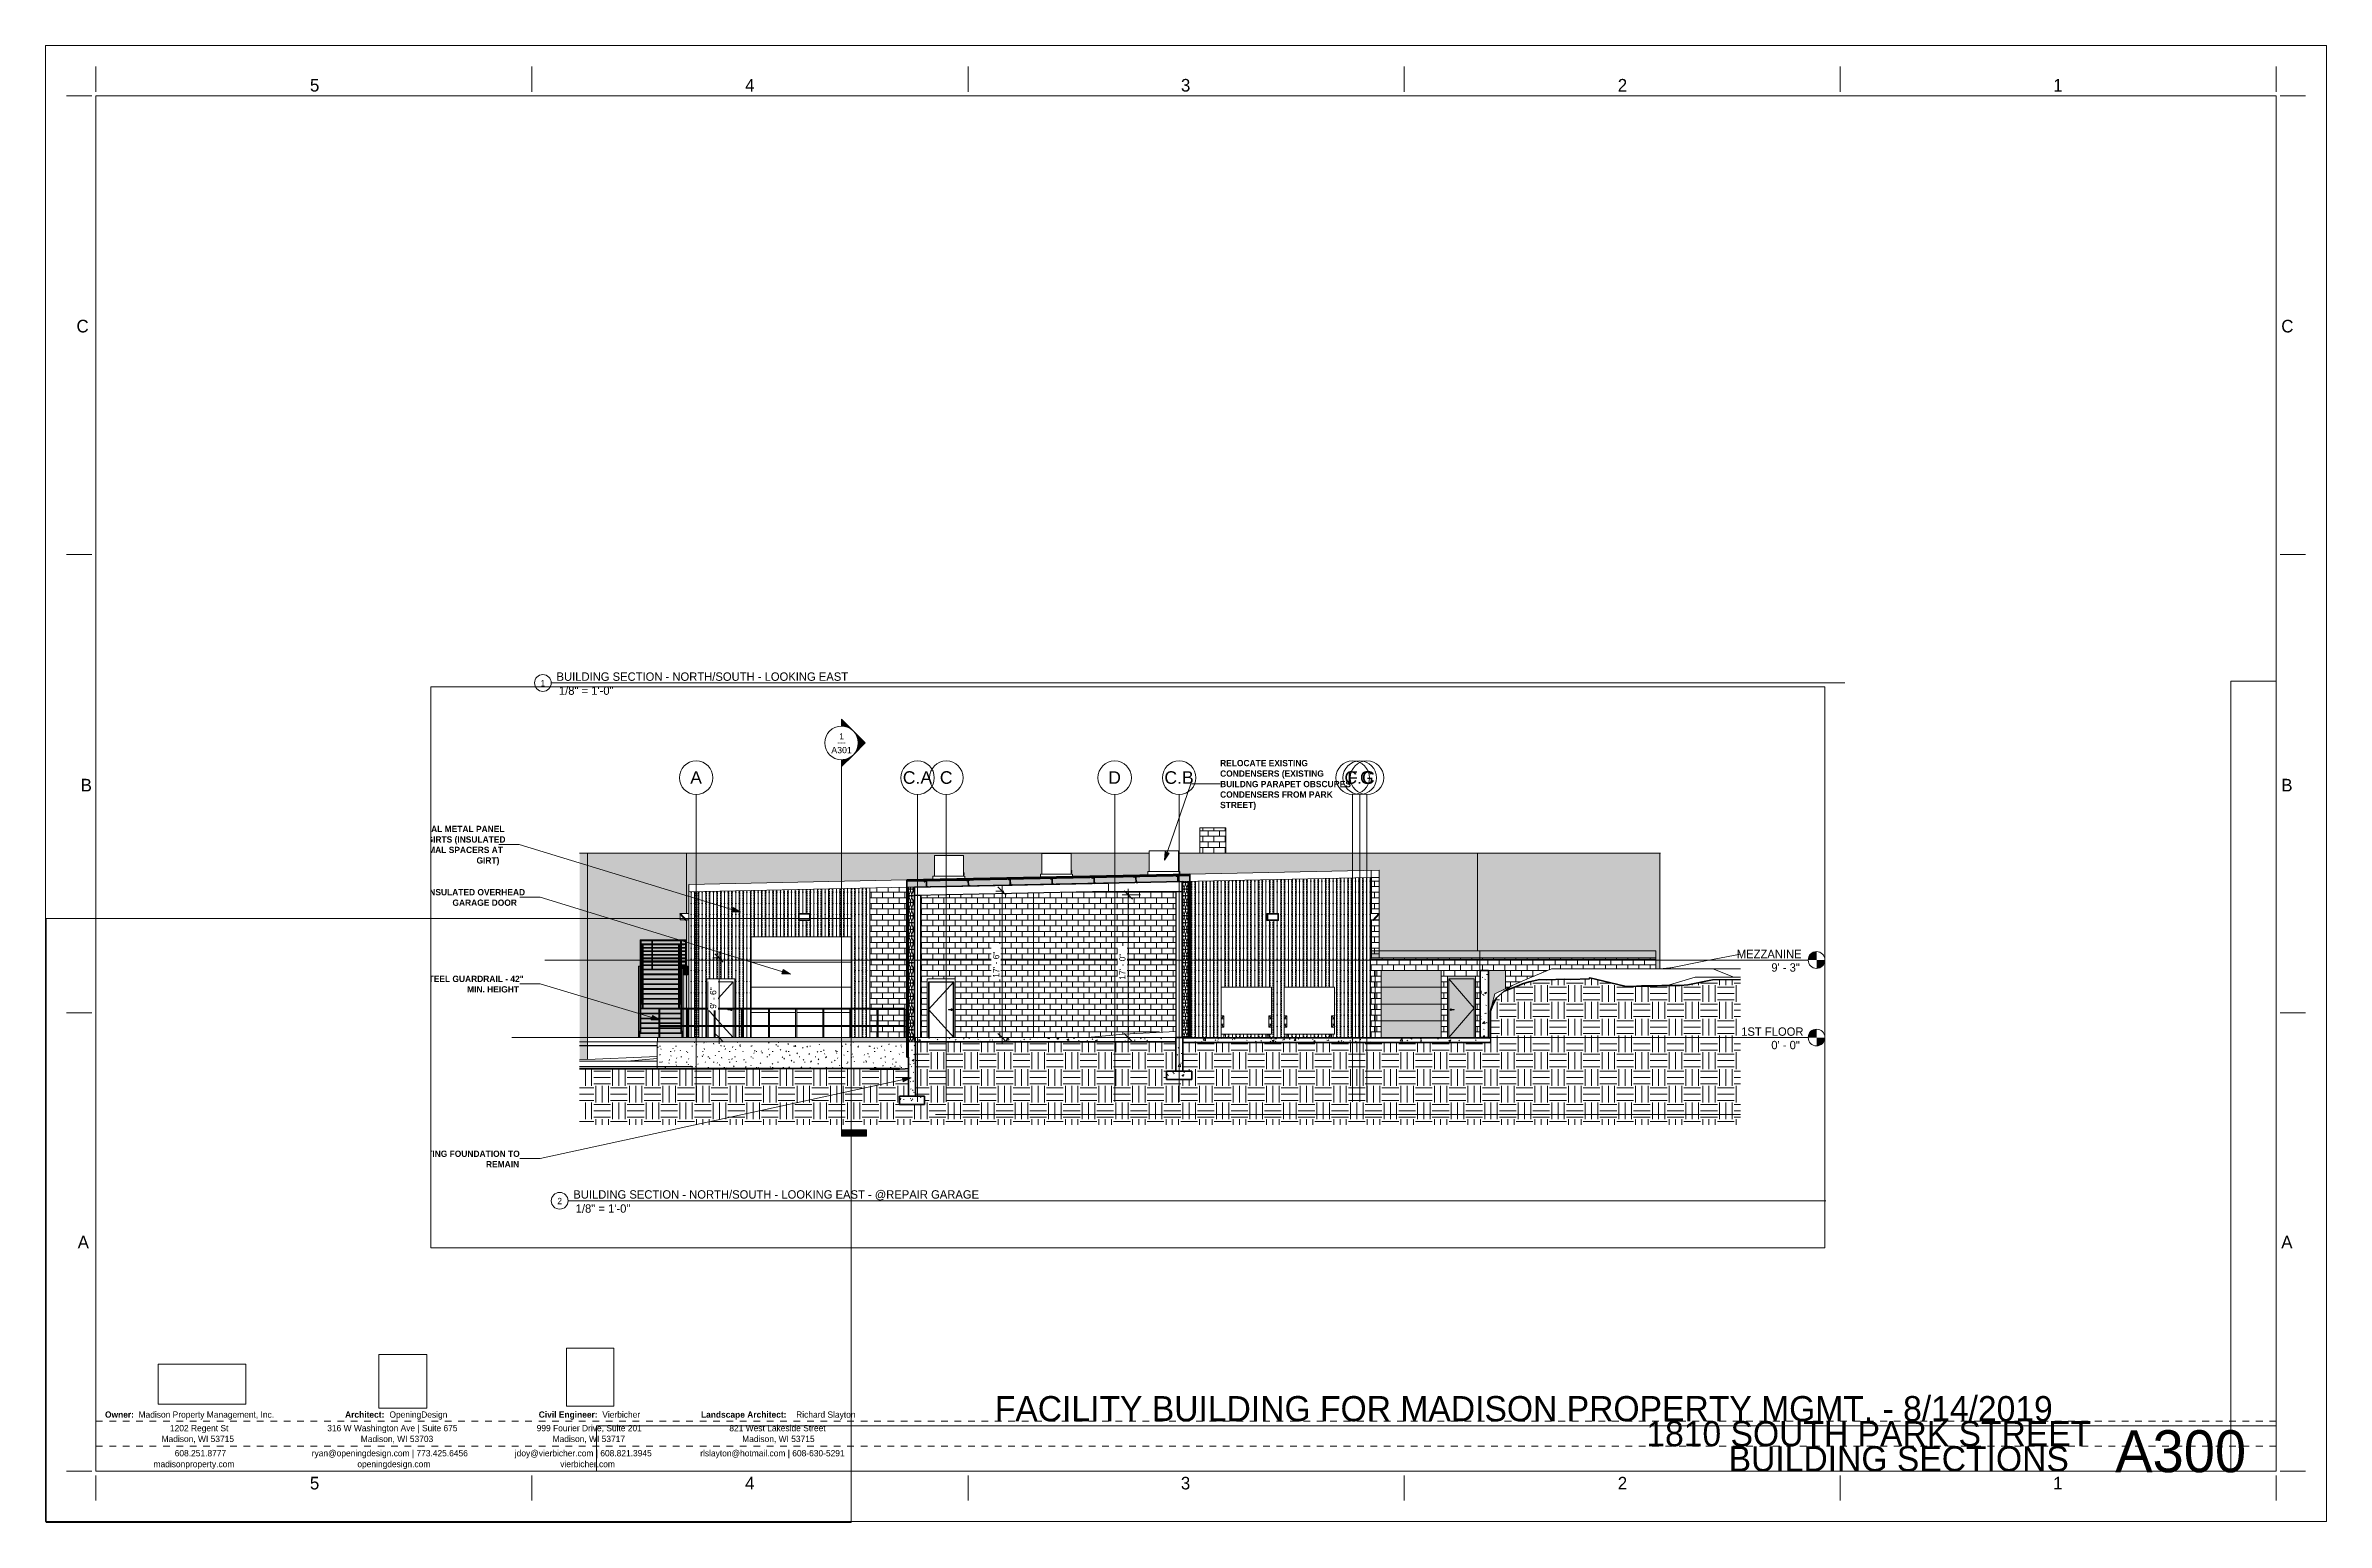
# Paper-space layout 'Layout1' of a CAD drawing. Header units: inches. Extents: x 0 to 34, y 0 to 22.
# The model-space entities are those that its viewports show. They can reach past a viewport. Long polylines and large blocks are cut down to what shows.
import ezdxf

# ---------------------------------------------------------------- set-up
doc = ezdxf.new("R2010")
doc.units = ezdxf.units.IN
doc.header["$MEASUREMENT"] = 0
for name, pattern in [('Aligning Line 1_8_', [0.25, 0.125, -0.125]), ('Dash 1_16_', [0.125, 0.0625, -0.0625]), ('Dot 1_32_', [0.03125, 0, -0.03125]), ('Grid Line 1_2_', [0.875, 0.5, -0.125, 0.125, -0.125])]:
    doc.linetypes.add(name, pattern=pattern)
for name, color, linetype, lineweight in [('A-ANNO-DIMS', 211, 'Continuous', 9), ('A-ANNO-DIMS-96', 211, 'Continuous', 9), ('A-DOOR', 31, 'Continuous', 13), ('A-DOOR-FRAM', 31, 'Continuous', 13), ('A-FLOR-HRAL', 11, 'Continuous', 9), ('A-FLOR-LEVL', 51, 'Continuous', 9), ('A-ROOF', 132, 'Continuous', 13), ('A-ROOF-PATT', 132, 'Continuous', 50), ('A-WALL', 113, 'Continuous', 13), ('A-WALL-PATT', 111, 'Continuous', 13), ('C-BLDG-PADS', 91, 'Continuous', 13), ('C-PRKG', 3, 'Continuous', 13), ('C-TOPO', 7, 'Continuous', 9), ('E-LITE-EQPM', 33, 'Continuous', 9), ('G-ANNO-SYMB', 111, 'Aligning Line 1_8_', 9), ('G-ANNO-TEXT', 231, 'Continuous', 9), ('G-ANNO-TTLB', 6, 'Continuous', 9), ('G-ANNO-TTLB-MEDM', 33, 'Continuous', 20), ('M-EQPM', 50, 'Continuous', 9), ('Q-SPCQ', 91, 'Continuous', 9), ('S-BEAM', 12, 'Continuous', 13), ('S-COLS', 52, 'Continuous', 13), ('S-FNDN', 32, 'Continuous', 13), ('S-GRID', 1, 'Continuous', 9), ('S-GRID-IDEN', 1, 'Continuous', 9), ('S-STRS', 31, 'Continuous', 9)]:
    doc.layers.add(name, color=color, linetype=linetype, lineweight=lineweight)
doc.layers.add('G-ANNO-NPLT', color=191, linetype='Continuous', plot=False)
doc.styles.add('Arial', font='arial.ttf', dxfattribs={"height": 18})
doc.styles.add('Arial_1', font='arial.ttf', dxfattribs={"height": 9})
doc.styles.add('Century Gothic', font='ufonts.com_century-gothic.ttf', dxfattribs={"height": 12})
doc.styles.add('Century Gothic_1', font='ufonts.com_century-gothic.ttf', dxfattribs={"height": 9})
doc.styles.add('Century Gothic_2', font='ufonts.com_century-gothic.ttf', dxfattribs={"height": 0.1875})
doc.styles.add('Century Gothic_3', font='ufonts.com_century-gothic.ttf', dxfattribs={"height": 0.09375})
doc.styles.add('Century Gothic_4', font='ufonts.com_century-gothic.ttf', dxfattribs={"height": 0.625})
doc.styles.add('Century Gothic_5', font='ufonts.com_century-gothic.ttf', dxfattribs={"height": 0.375})
doc.styles.add('Century Gothic_6', font='ufonts.com_century-gothic.ttf', dxfattribs={"height": 0.125})
doc.styles.add('Century Gothic_B', font='GOTHICB.TTF', dxfattribs={"height": 9})
doc.styles.add('Century Gothic_B_1', font='GOTHICB.TTF', dxfattribs={"height": 0.09375})
doc.dimstyles.new('OD__1__Tol__', dxfattribs={"dimscale": 12, "dimtxt": 9.397514, "dimasz": 1, "dimexe": 0.75, "dimexo": 0.5, "dimgap": 0.125, "dimtad": 1, "dimdec": 0, "dimzin": 3, "dimdsep": 46, "dimlunit": 4, "dimtxsty": 'Century Gothic_1', "dimblk1": 'OBLIQUE', "dimblk2": 'OBLIQUE', "dimsah": 1, "dimcen": 0.09, "dimdle": 0.75, "dimazin": 0, "dimtfac": 1, "dimtdec": 4, "dimtix": 1, "dimtmove": 0, "dimatfit": 3, "dimfxl": 1, "dimtvp": 1, "dimtfill": 1, "dimfrac": 2, "dimtolj": 1, "dimtzin": 0, "dimarcsym": 2})
picture_1 = doc.add_image_def('image1.jpg', size_in_pixel=(244, 300))
picture_2 = doc.add_image_def('image2.jpg', size_in_pixel=(400, 182))
picture_3 = doc.add_image_def('image3.jpg', size_in_pixel=(547, 610))
picture_4 = doc.add_image_def('image4.jpg', size_in_pixel=(95, 1663))
picture_5 = doc.add_image_def('image5.jpg', size_in_pixel=(3536, 95))
pattern_1 = [(0, (-9083.0765, 0), (0, 8), []), (90, (-9083.0765, 0), (-8, 8), [8, -8])]
pattern_2 = [(50, (-8896.282, 126), (27.5427, -2.4099), [2.88, -31.68]), (355, (-8896.282, 126), (-5.3278, 28.8843), [2.304, -25.344]), (100.451, (-8893.987, 125.8), (22.2153, 26.4739), [2.448, -26.924]), (46.184, (-8896.28, 133.68), (40.9819, -6.3564), [4.32, -47.52]), (96.636, (-8892.867, 133.15), (35.8907, 37.4062), [3.671, -40.386]), (351.184, (-8896.28, 133.68), (35.891, 37.4062), [3.456, -38.016]), (21, (-8892.442, 131.76), (22.921, -15.4607), [2.88, -31.68]), (326, (-8892.442, 131.76), (9.3435, 27.8457), [2.304, -25.344]), (71.451, (-8890.532, 130.472), (32.2648, 12.3844), [2.448, -26.924]), (37.5, (-8896.2815, 126), (0.46686, 12.7827), [1.267, -23.77, 1.267, -24.461, -25.44]), (37.5, (-8896.2815, 126), (0.46686, 12.7827), [-50.765, 1.267, -24.173]), (7.5, (-8896.282, 126), (10.1016, 15.1451), [1.267, -13.402, 1.267, -23.194, -9.696]), (7.5, (-8896.282, 126), (10.1016, 15.1451), [-39.13, 1.267, -8.429]), (327.5, (-8904.845, 126), (20.49916, -0.86578), [1.267, -8.333, 1.267, -28.685, -39.744]), (327.5, (-8904.845, 126), (20.49916, -0.86578), [-39.552, 1.267, -38.477]), (317.5, (-8908.685, 126), (22.3948, 3.8443), [1.267, -11.213, 1.267, -18.624, -28.224]), (317.5, (-8908.685, 126), (22.3948, 3.8443), [-32.371, 1.267, -26.957])]
pattern_3 = [(161.57, (-8895.8015, 126.48), (-3.8399538, -1.54e-05), [0, -27.322, 3.034, 0]), (18.43, (-8896.7615, 126.48), (-3.8399538, 1.54e-05), [0, -27.322, 3.034, 0]), (108.43, (-8895.8015, 126.48), (1.919622, -9.6005246), [9.106, -21.25]), (71.57, (-8896.7615, 126.48), (1.919622, 9.6005246), [9.106, -21.25])]
pattern_4 = [(90, (-9306.077, 0), (-16, 1e-15), [16, 0, 0, 0]), (90, (-9312.077, 0), (-16, 1e-15), [16, 0, 0, 0]), (90, (-9311.077, 0), (-16, 1e-15), [2.143, -13.857]), (90, (-9317.077, 0), (-16, 1e-15), [16, 0, 0, 0]), (90, (-9311.077, 3.214), (-16, 1e-15), [2.143, -13.857]), (90, (-9311.077, 6.429), (-16, 1e-15), [2.143, -13.857]), (90, (-9311.077, 9.643), (-16, 1e-15), [2.143, -13.857]), (90, (-9311.077, 12.857), (-16, 1e-15), [2.143, -13.857]), (90, (-9307.077, 0), (-16, 1e-15), [2.143, -13.857]), (90, (-9307.077, 3.214), (-16, 1e-15), [2.143, -13.857]), (90, (-9307.077, 6.429), (-16, 1e-15), [2.143, -13.857]), (90, (-9307.077, 9.643), (-16, 1e-15), [2.143, -13.857]), (90, (-9307.077, 12.857), (-16, 1e-15), [2.143, -13.857])]
pattern_5 = [(90, (-8595.21, 0), (-16, 1e-15), [16, 0, 0, 0]), (90, (-8601.21, 0), (-16, 1e-15), [16, 0, 0, 0]), (90, (-8600.21, 0), (-16, 1e-15), [2.143, -13.857]), (90, (-8606.21, 0), (-16, 1e-15), [16, 0, 0, 0]), (90, (-8600.21, 3.214), (-16, 1e-15), [2.143, -13.857]), (90, (-8600.21, 6.429), (-16, 1e-15), [2.143, -13.857]), (90, (-8600.21, 9.643), (-16, 1e-15), [2.143, -13.857]), (90, (-8600.21, 12.857), (-16, 1e-15), [2.143, -13.857]), (90, (-8596.21, 0), (-16, 1e-15), [2.143, -13.857]), (90, (-8596.21, 3.214), (-16, 1e-15), [2.143, -13.857]), (90, (-8596.21, 6.429), (-16, 1e-15), [2.143, -13.857]), (90, (-8596.21, 9.643), (-16, 1e-15), [2.143, -13.857]), (90, (-8596.21, 12.857), (-16, 1e-15), [2.143, -13.857])]
pattern_6 = [(0, (-8896.2815, 126), (0, 4.798), []), (315, (-8896.2815, 126), (4.798427, 0), [6.786, -6.786]), (45, (-8896.2815, 126), (4.798427, 0), [6.786, -6.786])]
pattern_7 = [(0, (-8896.282, 126), (24, 24), [24, -24]), (0, (-8896.282, 135), (24, 24), [24, -24]), (0, (-8896.282, 144), (24, 24), [24, -24]), (90, (-8893.282, 147), (-24, 24), [24, -24]), (90, (-8884.282, 147), (-24, 24), [24, -24]), (90, (-8875.282, 147), (-24, 24), [24, -24])]

psp = doc.layouts.get("Layout1")

# ---------------------------------------------------------------- texts
at = {"layer": 'G-ANNO-TTLB', "attachment_point": 1}
for s, insert, char_height, width, style in [('BUILDING SECTION - NORTH/SOUTH - LOOKING EAST', (7.606, 12.67), 0.125, 5.23937, 'Century Gothic_6'), ('1', (7.368, 12.557), 0.0937, 0.08837, 'Century Gothic_3'), (' 1/8" = 1\'-0"', (7.595, 12.461), 0.125, 1.111, 'Century Gothic_6'), ('2', (7.618, 4.837), 0.0937, 0.08837, 'Century Gothic_3'), ('BUILDING SECTION - NORTH/SOUTH - LOOKING EAST - @REPAIR GARAGE', (7.856, 4.951), 0.125, 7.27831, 'Century Gothic_6'), (' 1/8" = 1\'-0"', (7.845, 4.741), 0.125, 1.111, 'Century Gothic_6'), ('FACILITY BUILDING FOR MADISON PROPERTY MGMT. - 8/14/2019', (14.139, 1.883), 0.375, 19.16159, 'Century Gothic_5'), ('1810 SOUTH PARK STREET', (23.852, 1.51), 0.375, 7.38878, 'Century Gothic_5'), ('A300', (30.841, 1.373), 0.625, 2.52816, 'Century Gothic_4'), ('BUILDING SECTIONS', (25.079, 1.136), 0.375, 5.90219, 'Century Gothic_5')]:
    psp.add_mtext(s, dxfattribs=dict(at, insert=insert, char_height=char_height, width=width, style=style))

msp = doc.modelspace()

# ---------------------------------------------------------------- texts
at = {"layer": 'A-FLOR-LEVL', "char_height": 12, "attachment_point": 1, "style": 'Century Gothic'}
for s, insert, width in [('MEZZANINE', (-8076.396, 125.563), 109.989), ('9\' - 3"', (-8027.052, 106.289), 50.904), ('1ST FLOOR', (-8070.16, 14.563), 102.414), ('0\' - 0"', (-8027.052, -4.711), 50.904)]:
    msp.add_mtext(s, dxfattribs=dict(at, insert=insert, width=width))
at = {"layer": 'G-ANNO-SYMB', "linetype": 'Continuous', "char_height": 9, "attachment_point": 1}
for s, insert, width, style in [('1', (-9361.032, 435.563), 8.484, 'Arial_1'), ('---', (-9363.683, 427.056), 15.453, 'Century Gothic_1'), ('A301', (-9372.276, 415.927), 35.754, 'Arial_1')]:
    msp.add_mtext(s, dxfattribs=dict(at, insert=insert, width=width, style=style))
at = {"layer": 'G-ANNO-TEXT', "char_height": 9, "attachment_point": 1, "style": 'Century Gothic_B'}
for s, insert, width in [('RELOCATE EXISTING', (-8815.86, 397.298), 145.743), ('CONDENSERS (EXISTING', (-8815.86, 382.298), 177.255), ('BUILDNG PARAPET OBSCURES', (-8815.86, 367.298), 216.039), ('CONDENSERS FROM PARK', (-8815.86, 352.298), 191.799), ('STREET)', (-8815.86, 337.298), 52.116), ('NEW VERTICAL METAL PANEL', (-10020.541, 303.028), 208.767), ('OVER METAL GIRTS (INSULATED', (-10033.791, 288.028), 224.826), ('CAVITY - THERMAL SPACERS AT', (-10036.791, 273.028), 228.462), ('GIRT)', (-9880.041, 258.028), 38.481), ('METAL INSULATED OVERHEAD', (-9995.729, 212.538), 215.13), ('GARAGE DOOR', (-9914.479, 197.538), 116.655), ('GALV. STEEL GUARDRAIL - 42"', (-9996.749, 88.514), 216.342), ('MIN. HEIGHT', (-9893.499, 73.514), 91.203), ('EXISTING FOUNDATION TO', (-9978.003, -161.761), 193.617), ('REMAIN', (-9866.503, -176.761), 58.479)]:
    msp.add_mtext(s, dxfattribs=dict(at, insert=insert, width=width))
at = {"layer": 'S-GRID-IDEN', "char_height": 18, "attachment_point": 1, "style": 'Arial'}
for s, insert, width in [('C.A', (-9269.978, 381.124), 50.904), ('C', (-9216.975, 381.124), 22.119), ('C.B', (-8895.583, 381.124), 50.904), ('C.C', (-8637.904, 381.124), 52.722), ('G', (-8615.712, 381.124), 23.937), ('A', (-9574.219, 381.124), 20.301), ('D', (-8975.975, 381.124), 22.119), ('F', (-8634.088, 381.124), 18.786)]:
    msp.add_mtext(s, dxfattribs=dict(at, insert=insert, width=width))

# ---------------------------------------------------------------- blocks, each defined once
blk = doc.blocks.new('OD Title Block - 22x34 - Presentation - one-539370-BUILDING SECTIONS')
at = {"layer": 'G-ANNO-TTLB'}
for p, q in [((-0.01, 0.014), (-0.01, 22.014)), ((-0.01, 22.014), (33.99, 22.014)), ((-0.01, 22.014), (33.99, 22.014)), ((33.99, 0.014), (33.99, 22.014)), ((-0.01, 0.014), (33.99, 0.014))]:
    blk.add_line(p, q, dxfattribs=at)
at = {"layer": 'G-ANNO-TTLB', "linetype": 'Dot 1_32_', "lineweight": 13}
for p, q in [((0.74, 1.51), (33.24, 1.51)), ((0.74, 1.137), (33.24, 1.137))]:
    blk.add_line(p, q, dxfattribs=at)
at = {"layer": 'G-ANNO-TTLB-MEDM'}
for p, q in [((0.74, 21.326), (0.74, 21.701)), ((7.24, 21.326), (7.24, 21.701)), ((13.74, 21.326), (13.74, 21.701)), ((20.24, 21.326), (20.24, 21.701)), ((26.74, 21.326), (26.74, 21.701)), ((33.24, 21.326), (33.24, 21.701)), ((0.677, 21.264), (0.302, 21.264)), ((0.74, 21.264), (0.74, 0.764)), ((0.74, 21.264), (33.24, 21.264)), ((33.24, 21.264), (33.24, 0.764)), ((33.302, 21.264), (33.677, 21.264)), ((0.677, 14.43), (0.302, 14.43)), ((33.302, 14.43), (33.677, 14.43)), ((0.677, 7.597), (0.302, 7.597)), ((33.302, 7.597), (33.677, 7.597)), ((0.677, 0.764), (0.302, 0.764)), ((0.74, 0.764), (33.24, 0.764)), ((0.74, 0.701), (0.74, 0.326)), ((7.24, 0.701), (7.24, 0.326)), ((13.74, 0.701), (13.74, 0.326)), ((20.24, 0.701), (20.24, 0.326)), ((26.74, 0.701), (26.74, 0.326)), ((33.24, 0.701), (33.24, 0.326)), ((33.302, 0.764), (33.677, 0.764))]:
    blk.add_line(p, q, dxfattribs=at)
at = {"layer": 'G-ANNO-TTLB', "attachment_point": 1}
for s, insert, char_height, width, style in [('5', (3.93, 21.517), 0.188, 0.17675, 'Century Gothic_2'), ('4', (10.418, 21.517), 0.188, 0.17675, 'Century Gothic_2'), ('3', (16.914, 21.517), 0.188, 0.17675, 'Century Gothic_2'), ('2', (23.426, 21.517), 0.188, 0.17675, 'Century Gothic_2'), ('1', (29.918, 21.517), 0.188, 0.17675, 'Century Gothic_2'), ('C', (0.45, 17.926), 0.188, 0.25881, 'Century Gothic_2'), ('C', (33.317, 17.926), 0.188, 0.25881, 'Century Gothic_2'), ('B', (0.512, 11.084), 0.188, 0.18306, 'Century Gothic_2'), ('B', (33.317, 11.084), 0.188, 0.18306, 'Century Gothic_2'), ('A', (0.468, 4.273), 0.188, 0.23672, 'Century Gothic_2'), ('A', (33.317, 4.273), 0.188, 0.23672, 'Century Gothic_2'), ('Owner: ', (0.875, 1.654), 0.0937, 0.606, 'Century Gothic_B_1'), ('Madison Property Management, Inc.', (1.375, 1.654), 0.09375, 2.88481, 'Century Gothic_3'), ('1202 Regent St', (1.843, 1.452), 0.09375, 1.14572, 'Century Gothic_3'), ('316 W Washington Ave | Suite 675', (4.188, 1.452), 0.09375, 2.65756, 'Century Gothic_3'), ('Architect: ', (4.454, 1.654), 0.09375, 0.80169, 'Century Gothic_B_1'), ('OpeningDesign', (5.115, 1.654), 0.09375, 1.212, 'Century Gothic_3'), ('999 Fourier Drive, Suite 201', (7.31, 1.452), 0.09375, 2.02316, 'Century Gothic_3'), ('Civil Engineer: ', (7.341, 1.654), 0.09375, 1.14888, 'Century Gothic_B_1'), ('Vierbicher', (8.288, 1.654), 0.0937, 0.79538, 'Century Gothic_3'), ('Landscape Architect: ', (9.759, 1.654), 0.09375, 1.72016, 'Century Gothic_B_1'), ('821 West Lakeside Street', (10.182, 1.452), 0.09375, 1.90637, 'Century Gothic_3'), ('Richard Slayton', (11.178, 1.654), 0.09375, 1.21516, 'Century Gothic_3'), ('Madison, WI 53715', (1.718, 1.291), 0.09375, 1.44556, 'Century Gothic_3'), ('608.251.8777', (1.914, 1.078), 0.09375, 0.97212, 'Century Gothic_3'), ('ryan@openingdesign.com | 773.425.6456', (3.957, 1.078), 0.09375, 3.21937, 'Century Gothic_3'), ('Madison, WI 53703', (4.688, 1.291), 0.09375, 1.44556, 'Century Gothic_3'), ('jdoy@vierbicher.com | 608.821.3945', (6.984, 1.078), 0.09375, 2.80906, 'Century Gothic_3'), ('Madison, WI 53717', (7.547, 1.291), 0.09375, 1.44556, 'Century Gothic_3'), ('rlslayton@hotmail.com | 608-630-5291', (9.748, 1.078), 0.09375, 2.96056, 'Century Gothic_3'), ('Madison, WI 53715', (10.373, 1.291), 0.09375, 1.44556, 'Century Gothic_3'), ('madisonproperty.com', (1.598, 0.916), 0.09375, 1.73909, 'Century Gothic_3'), ('openingdesign.com', (4.637, 0.916), 0.09375, 1.57181, 'Century Gothic_3'), ('vierbicher.com', (7.661, 0.916), 0.09375, 1.17097, 'Century Gothic_3'), ('3', (16.913, 0.679), 0.188, 0.17675, 'Century Gothic_2'), ('2', (23.426, 0.679), 0.188, 0.17675, 'Century Gothic_2'), ('5', (3.929, 0.679), 0.188, 0.17675, 'Century Gothic_2'), ('4', (10.417, 0.679), 0.188, 0.17675, 'Century Gothic_2'), ('1', (29.917, 0.679), 0.188, 0.17675, 'Century Gothic_2')]:
    blk.add_mtext(s, dxfattribs=dict(at, insert=insert, char_height=char_height, width=width, style=style))
at = {"layer": 'G-ANNO-TTLB'}
image = blk.add_image(picture_4, insert=(32.567, 0.764), size_in_units=(0.673, 11.775), dxfattribs=at)
image.dxf.flags = 7
image = blk.add_image(picture_3, insert=(4.955, 1.701), size_in_units=(0.719, 0.802), dxfattribs=at)
image.dxf.flags = 7
image = blk.add_image(picture_1, insert=(7.756, 1.732), size_in_units=(0.703, 0.865), dxfattribs=at)
image.dxf.flags = 7
image = blk.add_image(picture_2, insert=(1.667, 1.762), size_in_units=(1.305, 0.594), dxfattribs=at)
image.dxf.flags = 7
image = blk.add_image(picture_5, insert=(8.203, 0.764), size_in_units=(25.037, 0.673), dxfattribs=at)
image.dxf.flags = 7
blk = doc.blocks.new('Viewport - All On-568496-BUILDING SECTIONS')
at = {"layer": 'G-ANNO-TTLB'}
for start, end in [(360, 180), (180, 360)]:
    blk.add_arc((-0.125, 0), 0.125, start, end, dxfattribs=at)
blk = doc.blocks.new('Door-Passage-Single-Flush - 36_ x 84_-1396078-BUILDING SECTION - NORTH_SOUTH - LOOKING EAST - _REPAIR GARAGE')
at = {"layer": 'A-DOOR'}
h = blk.add_hatch(color=254, dxfattribs=at)
h.paths.add_polyline_path([(-10683.208, 0), (-10647.208, 0), (-10647.208, 84), (-10683.208, 84), (-10683.208, 4.542)], flags=0)
h.paths.add_polyline_path([(-10680.353, 38.819), (-10680.659, 38.859), (-10680.944, 38.977), (-10681.188, 39.165), (-10681.376, 39.409), (-10681.494, 39.694), (-10681.534, 40), (-10681.494, 40.306), (-10681.376, 40.591), (-10681.115, 40.892), (-10680.944, 41.023), (-10680.659, 41.141), (-10680.353, 41.181), (-10680.047, 41.141), (-10679.763, 41.023), (-10679.416, 40.702), (-10679.33, 40.591), (-10679.212, 40.394), (-10675.53, 40.38), (-10675.53, 39.606), (-10679.249, 39.606), (-10679.33, 39.409), (-10679.518, 39.165), (-10679.763, 38.977), (-10680.047, 38.859)], flags=0)
h = blk.add_hatch(color=254, dxfattribs=at)
h.paths.add_polyline_path([(-10680.353, 38.819), (-10680.047, 38.859), (-10679.763, 38.977), (-10679.518, 39.165), (-10679.33, 39.409), (-10679.278, 39.606), (-10679.664, 39.62), (-10680.027, 40.009), (-10679.664, 40.394), (-10679.249, 40.394), (-10679.416, 40.702), (-10679.518, 40.835), (-10679.763, 41.023), (-10680.047, 41.141), (-10680.353, 41.181), (-10680.659, 41.141), (-10680.944, 41.023), (-10681.188, 40.835), (-10681.376, 40.591), (-10681.494, 40.306), (-10681.534, 40), (-10681.494, 39.694), (-10681.376, 39.409), (-10681.115, 39.108), (-10680.944, 38.977), (-10680.659, 38.859)], flags=0)
h.paths.add_polyline_path([(-10680.255, 39.606), (-10680.549, 39.742), (-10680.596, 39.803), (-10680.596, 40.197), (-10680.427, 40.351), (-10680.242, 40.392), (-10679.914, 40.347), (-10679.714, 40.341), (-10680.036, 40), (-10679.736, 39.62), (-10679.999, 39.624), (-10680.252, 39.607)], flags=0)
h.paths.add_polyline_path([(-10679.664, 39.803), (-10679.705, 40.07), (-10679.727, 40), (-10679.694, 39.898)], flags=0)
h = blk.add_hatch(color=254, dxfattribs=at)
h.paths.add_polyline_path([(-10679.915, 40), (-10679.726, 40.002), (-10679.664, 40.341), (-10679.703, 40.341), (-10680.036, 40), (-10679.94, 40)], flags=0)
h.paths.add_polyline_path([(-10680.453, 40), (-10680.027, 40.009), (-10679.736, 40.38), (-10679.999, 40.376), (-10680.336, 40.366), (-10680.549, 40.258), (-10680.596, 40.197), (-10680.581, 40), (-10680.517, 40)], flags=0)
for points in [[(-10677.87, 40), (-10675.53, 40), (-10675.53, 40.394), (-10679.664, 40.38), (-10679.664, 40)], [(-10675.53, 39.606), (-10675.53, 40), (-10679.664, 40), (-10679.664, 39.606), (-10677.87, 39.606)]]:
    blk.add_hatch(color=254, dxfattribs=at).paths.add_polyline_path(points, flags=0)
h = blk.add_hatch(color=254, dxfattribs=at)
h.paths.add_polyline_path([(-10680.255, 39.606), (-10679.915, 39.653), (-10679.714, 39.659), (-10680.036, 40), (-10680.615, 40), (-10680.549, 39.742), (-10680.427, 39.649), (-10680.27, 39.612)], flags=0)
h.paths.add_polyline_path([(-10679.664, 39.62), (-10679.694, 39.898), (-10679.727, 40), (-10680.036, 40), (-10679.703, 39.659)], flags=0)
at = {"layer": 'A-DOOR-FRAM'}
blk.add_hatch(color=254, dxfattribs=at).paths.add_polyline_path([(-10685.208, 0), (-10683.208, 0), (-10683.208, 84), (-10647.208, 84), (-10647.208, 0), (-10645.208, 0), (-10645.208, 88), (-10685.208, 88), (-10685.208, 3.716)], flags=0)
at = {"layer": 'A-DOOR', "linetype": 'Dash 1_16_', "lineweight": 9}
for p, q in [((-10683.208, 84), (-10647.208, 42)), ((-10647.208, 42), (-10683.208, 0))]:
    blk.add_line(p, q, dxfattribs=at)
at = {"layer": 'A-DOOR', "lineweight": 9}
for p, q in [((-10683.208, 84), (-10683.208, 0)), ((-10647.208, 84), (-10683.208, 84)), ((-10647.208, 0), (-10647.208, 84)), ((-10675.53, 40.394), (-10679.664, 40.394)), ((-10675.53, 40.394), (-10675.53, 40)), ((-10675.53, 40), (-10675.53, 39.606)), ((-10679.664, 39.606), (-10675.53, 39.606))]:
    blk.add_line(p, q, dxfattribs=at)
at = {"layer": 'A-DOOR', "lineweight": 9, "flags": 128}
for points in [[(-10679.664, 40.394), (-10679.688, 40.394), (-10679.711, 40.394), (-10679.735, 40.394), (-10679.758, 40.394), (-10679.782, 40.394), (-10679.805, 40.394), (-10679.827, 40.394), (-10679.85, 40.394), (-10679.872, 40.394), (-10679.894, 40.394), (-10679.916, 40.394), (-10679.937, 40.394), (-10679.958, 40.394), (-10679.978, 40.394), (-10679.998, 40.394), (-10680.017, 40.394), (-10680.036, 40.394), (-10680.054, 40.394), (-10680.071, 40.394), (-10680.088, 40.394), (-10680.104, 40.394), (-10680.119, 40.394), (-10680.134, 40.394), (-10680.148, 40.394), (-10680.161, 40.394), (-10680.174, 40.394), (-10680.185, 40.394), (-10680.196, 40.394), (-10680.206, 40.394), (-10680.215, 40.394), (-10680.223, 40.394), (-10680.23, 40.394), (-10680.236, 40.394), (-10680.242, 40.394), (-10680.246, 40.394), (-10680.25, 40.394), (-10680.252, 40.394), (-10680.254, 40.394), (-10680.255, 40.394)], [(-10680.255, 39.606), (-10680.254, 39.606), (-10680.253, 39.606), (-10680.251, 39.606), (-10680.247, 39.606), (-10680.243, 39.606), (-10680.238, 39.606), (-10680.232, 39.606), (-10680.225, 39.606), (-10680.217, 39.606), (-10680.208, 39.606), (-10680.199, 39.606), (-10680.188, 39.606), (-10680.177, 39.606), (-10680.165, 39.606), (-10680.152, 39.606), (-10680.138, 39.606), (-10680.123, 39.606), (-10680.108, 39.606), (-10680.092, 39.606), (-10680.076, 39.606), (-10680.058, 39.606), (-10680.04, 39.606), (-10680.022, 39.606), (-10680.003, 39.606), (-10679.983, 39.606), (-10679.963, 39.606), (-10679.943, 39.606), (-10679.922, 39.606), (-10679.9, 39.606), (-10679.878, 39.606), (-10679.856, 39.606), (-10679.834, 39.606), (-10679.811, 39.606), (-10679.788, 39.606), (-10679.765, 39.606), (-10679.741, 39.606), (-10679.718, 39.606), (-10679.694, 39.606), (-10679.671, 39.606), (-10679.664, 39.606)]]:
    blk.add_lwpolyline(points, dxfattribs=at)
at = {"layer": 'A-DOOR', "lineweight": 9}
for centre, radius, start, end in [((-10680.353, 40), 1.181, 19.6343, 180), ((-10680.255, 40), 0.394, 90, 105), ((-10680.353, 40), 1.181, 180, 340.4367), ((-10680.255, 40), 0.394, 150, 180), ((-10680.255, 40), 0.394, 180, 210), ((-10680.255, 40), 0.394, 255, 270)]:
    blk.add_arc(centre, radius, start, end, dxfattribs=at)
at = {"layer": 'A-DOOR-FRAM', "lineweight": 9}
for p, q in [((-10683.208, 0), (-10683.208, 84)), ((-10683.208, 84), (-10647.208, 84)), ((-10647.208, 0), (-10647.208, 84))]:
    blk.add_line(p, q, dxfattribs=at)
blk = doc.blocks.new('Door-Sectional_DesignersChoice_Amarr - 7_x8_-1261150-BUILDING SECTION - NORTH_SOUTH - LOOKING EAST - _REPAIR GARAGE')
at = {"layer": 'A-DOOR'}
for points in [[(-10780.208, 95.937), (-10694.208, 95.937), (-10694.208, 96), (-10780.208, 96)], [(-10780.208, 72), (-10694.208, 72), (-10694.208, 95.937), (-10780.208, 95.937)], [(-10780.208, 71.937), (-10694.208, 71.937), (-10694.208, 72), (-10780.208, 72)], [(-10780.208, 48), (-10694.208, 48), (-10694.208, 71.937), (-10780.208, 71.937)], [(-10780.208, 47.937), (-10694.208, 47.937), (-10694.208, 48), (-10780.208, 48)], [(-10780.208, 24), (-10694.208, 24), (-10694.208, 47.937), (-10780.208, 47.937), (-10780.208, 44.227)], [(-10780.208, 23.938), (-10694.208, 23.938), (-10694.208, 24), (-10780.208, 24)], [(-10780.208, 0), (-10694.208, 0), (-10694.208, 23.938), (-10780.208, 23.938)]]:
    blk.add_hatch(color=254, dxfattribs=at).paths.add_polyline_path(points, flags=0)
for p, q in [((-10694.208, 95.937), (-10780.208, 95.937)), ((-10780.208, 72), (-10694.208, 72)), ((-10694.208, 71.937), (-10780.208, 71.937)), ((-10780.208, 48), (-10694.208, 48)), ((-10694.208, 47.937), (-10780.208, 47.937)), ((-10780.208, 24), (-10694.208, 24)), ((-10694.208, 23.938), (-10780.208, 23.938))]:
    blk.add_line(p, q, dxfattribs=at)
blk = doc.blocks.new('Walls 1 - Walls 1-1277454-BUILDING SECTION - NORTH_SOUTH - LOOKING EAST - _REPAIR GARAGE')
at = {"layer": 'A-ROOF'}
h = blk.add_hatch(color=254, dxfattribs=at)
h.paths.add_polyline_path([(-11927.327, -31.874), (-11915.819, -31.4), (-11915.819, -12), (-11927.327, -12), (-11927.327, -31.14)], flags=0)
h.paths.add_polyline_path([(-11927.327, -11.522), (-11915.819, -11.522), (-11915.819, 264), (-11927.327, 264), (-11927.327, 44.227)], flags=0)
h = blk.add_hatch(color=254, dxfattribs=at)
h.paths.add_polyline_path([(-11778.919, 0), (-11774.145, 0), (-11774.145, 16), (-11778.919, 16), (-11778.919, 1.937)], flags=0)
h.paths.add_polyline_path([(-11915.819, 0), (-11842.919, 0), (-11842.919, 102), (-11840.919, 102), (-11840.919, 98), (-11840.669, 98), (-11840.643, 139.444), (-11840.568, 139.625), (-11840.449, 139.78), (-11840.294, 139.9), (-11840.113, 139.974), (-11839.725, 140), (-11782.568, 140.003), (-11782.449, 140.077), (-11782.294, 140.102), (-11782.069, 140.059), (-11781.913, 140), (-11774.951, 139.974), (-11774.77, 139.9), (-11774.615, 139.78), (-11774.496, 139.625), (-11774.412, 139.378), (-11774.395, 139.25), (-11774.421, 139.056), (-11774.496, 138.875), (-11774.713, 138.645), (-11774.896, 138.549), (-11774.951, 138.526), (-11774.895, 138.5), (-11774.645, 138.5), (-11774.645, 102), (-11774.145, 102), (-11774.145, 168.337), (-11774.785, 168.337), (-11774.74, 168.287), (-11774.869, 168.171), (-11774.579, 167.849), (-11774.941, 167.524), (-11775.764, 168.438), (-11783.395, 168.438), (-11783.353, 176.847), (-11783.358, 176.872), (-11783.687, 177.238), (-11783.326, 177.563), (-11783.036, 177.242), (-11782.91, 177.36), (-11783.001, 177.462), (-11774.145, 177.462), (-11774.145, 264), (-11915.819, 264), (-11915.819, 44.227)], flags=0)
h.paths.add_polyline_path([(-11774.145, 17.5), (-11774.145, 40.5), (-11778.919, 40.5), (-11778.919, 17.5), (-11778.041, 17.5)], flags=0)
h.paths.add_polyline_path([(-11778.919, 42), (-11774.145, 42), (-11774.145, 90), (-11778.919, 90), (-11778.919, 44.227)], flags=0)
h.paths.add_polyline_path([(-11822.645, 98), (-11785.669, 98), (-11785.669, 103), (-11822.645, 103), (-11822.645, 100.613)], flags=0)
h.paths.add_polyline_path([(-11837.669, 98), (-11837.669, 103), (-11839.169, 103), (-11839.169, 98)], flags=0)
h.paths.add_polyline_path([(-11836.169, 98), (-11823.645, 98), (-11823.645, 103), (-11836.169, 103), (-11836.169, 100.613)], flags=0)
h.paths.add_polyline_path([(-11784.169, 98), (-11782.669, 98), (-11782.669, 103), (-11784.169, 103), (-11784.169, 98.851)], flags=0)
h.paths.add_polyline_path([(-11781.169, 98), (-11780.919, 98), (-11780.919, 102), (-11775.645, 102), (-11775.645, 103), (-11781.169, 103), (-11781.169, 100.613)], flags=0)
h.paths.add_polyline_path([(-11784.169, 104), (-11782.669, 104), (-11782.669, 108), (-11784.169, 108), (-11784.169, 104.137)], flags=0)
h.paths.add_polyline_path([(-11810.494, 104), (-11785.669, 104), (-11785.669, 108), (-11822.645, 108), (-11822.645, 104)], flags=0)
h.paths.add_polyline_path([(-11836.169, 104), (-11823.645, 104), (-11823.645, 108), (-11836.169, 108), (-11836.169, 107.661)], flags=0)
h.paths.add_polyline_path([(-11781.169, 104), (-11775.645, 104), (-11775.645, 108), (-11781.169, 108), (-11781.169, 104.137)], flags=0)
h.paths.add_polyline_path([(-11839.169, 104), (-11837.669, 104), (-11837.669, 108), (-11839.169, 108), (-11839.169, 104.137)], flags=0)
h.paths.add_polyline_path([(-11837.669, 109), (-11837.669, 113), (-11839.169, 113), (-11839.169, 109)], flags=0)
h.paths.add_polyline_path([(-11797.513, 109), (-11785.669, 109), (-11785.669, 113), (-11822.645, 113), (-11822.645, 109), (-11804.004, 109)], flags=0)
h.paths.add_polyline_path([(-11782.669, 109), (-11782.669, 113), (-11784.169, 113), (-11784.169, 109), (-11782.909, 109)], flags=0)
h.paths.add_polyline_path([(-11781.169, 109), (-11775.645, 109), (-11775.645, 113), (-11781.169, 113), (-11781.169, 111.185)], flags=0)
h.paths.add_polyline_path([(-11836.169, 109), (-11823.645, 109), (-11823.645, 113), (-11836.169, 113), (-11836.169, 111.185)], flags=0)
h.paths.add_polyline_path([(-11782.669, 114), (-11782.669, 118), (-11784.169, 118), (-11784.169, 114)], flags=0)
h.paths.add_polyline_path([(-11837.669, 114), (-11837.669, 118), (-11839.169, 118), (-11839.169, 114)], flags=0)
h.paths.add_polyline_path([(-11781.169, 114), (-11775.645, 114), (-11775.645, 118), (-11781.169, 118), (-11781.169, 114.709)], flags=0)
h.paths.add_polyline_path([(-11816.985, 114), (-11785.669, 114), (-11785.669, 118), (-11822.645, 118), (-11822.645, 114)], flags=0)
h.paths.add_polyline_path([(-11823.645, 114), (-11823.645, 118), (-11836.169, 118), (-11836.169, 114), (-11829.967, 114)], flags=0)
h.paths.add_polyline_path([(-11787.545, 119), (-11785.669, 119), (-11785.669, 123), (-11822.645, 123), (-11822.645, 119), (-11791.626, 119)], flags=0)
h.paths.add_polyline_path([(-11778.041, 119), (-11775.645, 119), (-11775.645, 123), (-11781.169, 123), (-11781.169, 119), (-11778.341, 119)], flags=0)
h.paths.add_polyline_path([(-11837.669, 119), (-11837.669, 123), (-11839.169, 123), (-11839.169, 119)], flags=0)
h.paths.add_polyline_path([(-11784.169, 119), (-11782.669, 119), (-11782.669, 123), (-11784.169, 123), (-11784.169, 121.757)], flags=0)
h.paths.add_polyline_path([(-11836.169, 119), (-11823.645, 119), (-11823.645, 123), (-11836.169, 123), (-11836.169, 121.757)], flags=0)
h.paths.add_polyline_path([(-11810.494, 124), (-11785.669, 124), (-11785.669, 128), (-11822.645, 128), (-11822.645, 124), (-11816.985, 124)], flags=0)
h.paths.add_polyline_path([(-11775.645, 124), (-11775.645, 128), (-11781.169, 128), (-11781.169, 124), (-11778.041, 124)], flags=0)
h.paths.add_polyline_path([(-11839.169, 124), (-11837.669, 124), (-11837.669, 128), (-11839.169, 128), (-11839.169, 125.281)], flags=0)
h.paths.add_polyline_path([(-11829.967, 124), (-11823.645, 124), (-11823.645, 128), (-11836.169, 128), (-11836.169, 124)], flags=0)
h.paths.add_polyline_path([(-11784.169, 124), (-11782.669, 124), (-11782.669, 128), (-11784.169, 128), (-11784.169, 125.281)], flags=0)
h.paths.add_polyline_path([(-11816.985, 129), (-11785.669, 129), (-11785.669, 132.5), (-11822.645, 132.5), (-11822.645, 129)], flags=0)
h.paths.add_polyline_path([(-11836.169, 129), (-11823.645, 129), (-11823.645, 132.5), (-11836.169, 132.5), (-11836.169, 132.33)], flags=0)
h.paths.add_polyline_path([(-11781.169, 129), (-11775.645, 129), (-11775.645, 133), (-11777.444, 133), (-11777.496, 132.875), (-11777.615, 132.72), (-11777.77, 132.6), (-11778.041, 132.514), (-11778.34, 132.5), (-11781.169, 132.5), (-11781.169, 132.33)], flags=0)
h.paths.add_polyline_path([(-11782.669, 129), (-11782.669, 132.5), (-11784.169, 132.5), (-11784.169, 129)], flags=0)
h.paths.add_polyline_path([(-11838.228, 129), (-11837.669, 129), (-11837.702, 133), (-11839.169, 133), (-11839.169, 129)], flags=0)
h.paths.add_polyline_path([(-11836.725, 134), (-11823.645, 134), (-11823.645, 138.5), (-11839.169, 138.5), (-11839.169, 134), (-11836.919, 134)], flags=0)
h.paths.add_polyline_path([(-11778.041, 134), (-11775.645, 134), (-11775.645, 138.5), (-11781.169, 138.463), (-11781.169, 134), (-11778.145, 134)], flags=0)
h.paths.add_polyline_path([(-11787.777, 134), (-11782.669, 134), (-11782.669, 138.5), (-11822.645, 138.5), (-11822.645, 134), (-11791.022, 134)], flags=0)
for points in [[(-10642.372, 124), (-10642.372, 264), (-10642.994, 264), (-10642.994, 124)], [(-10386.77, 98.401), (-10381.41, 98.401), (-10381.41, 264), (-10642.372, 264), (-10642.372, 124), (-10386.77, 124), (-10386.77, 100.613)], [(-10381.41, 98.401), (-10380.788, 98.44), (-10380.083, 98.517), (-10380.083, 264), (-10381.41, 264), (-10381.41, 100.613)]]:
    blk.add_hatch(color=254, dxfattribs=at).paths.add_polyline_path(points, flags=0)
for p, q in [((-11927.327, 264), (-11915.819, 264)), ((-11915.819, 264), (-11774.145, 264)), ((-11915.819, 264), (-11915.819, -11.522)), ((-11774.145, 177.462), (-11774.145, 264)), ((-10643.008, 264), (-10642.372, 264)), ((-10642.372, 264), (-10381.41, 264)), ((-10642.372, 124), (-10642.372, 264)), ((-10381.41, 264), (-10380.083, 264)), ((-10381.41, 98.401), (-10381.41, 264)), ((-11774.145, 102), (-11774.145, 168.337)), ((-11774.145, 41.997), (-11774.145, 90)), ((-11774.145, 17.497), (-11774.145, 40.503)), ((-11774.145, 0), (-11774.145, 16.003)), ((-11915.819, -12), (-11915.819, -31.4))]:
    blk.add_line(p, q, dxfattribs=at)
blk = doc.blocks.new('Door-Sectional_DesignersChoice_Amarr - 16_x8_-1344022-BUILDING SECTION - NORTH_SOUTH - LOOKING EAST - _REPAIR GARAGE')
at = {"layer": 'A-DOOR'}
for p, q in [((-11537.52, 143.937), (-11681.52, 143.937)), ((-11681.52, 108), (-11537.52, 108)), ((-11537.52, 107.937), (-11681.52, 107.937)), ((-11681.52, 72), (-11537.52, 72)), ((-11537.52, 71.937), (-11681.52, 71.937)), ((-11681.52, 36), (-11656.809, 36)), ((-11656.809, 35.938), (-11681.52, 35.938)), ((-11655.312, 36), (-11617.976, 36)), ((-11617.976, 35.938), (-11655.312, 35.938)), ((-11616.479, 36), (-11579.143, 36)), ((-11579.143, 35.938), (-11616.479, 35.938)), ((-11577.645, 36), (-11540.309, 36)), ((-11540.309, 35.938), (-11577.645, 35.938)), ((-11538.812, 36), (-11537.52, 36)), ((-11537.52, 35.938), (-11538.812, 35.938))]:
    blk.add_line(p, q, dxfattribs=at)
blk = doc.blocks.new('Z-Girder - Z-Girder-1492841-BUILDING SECTION - NORTH_SOUTH - LOOKING EAST - _REPAIR GARAGE')
at = {"layer": 'S-BEAM', "lineweight": 50}
for p, q in [((-11433.421, 223.663), (-11433.891, 223.078)), ((-11433.806, 223.01), (-11433.368, 223.554)), ((-11431.054, 223.712), (-11433.421, 223.663)), ((-11433.368, 223.554), (-11431.049, 223.603)), ((-11430.972, 223.526), (-11430.813, 215.884)), ((-11430.704, 215.905), (-11430.863, 223.529)), ((-11433.891, 223.078), (-11433.806, 223.01)), ((-11427.871, 216.422), (-11428.309, 215.877)), ((-11428.256, 215.769), (-11427.786, 216.353)), ((-11427.786, 216.353), (-11427.871, 216.422)), ((-11428.309, 215.877), (-11430.629, 215.829)), ((-11430.642, 215.719), (-11428.256, 215.769))]:
    blk.add_line(p, q, dxfattribs=at)
for centre, radius, start, end in [((-11431.051, 223.525), 0.188, 1.1935, 91.1935), ((-11431.051, 223.525), 0.0782, 1.1935, 89.0708), ((-11430.626, 215.907), 0.188, 186.796, 265.2577), ((-11430.626, 215.907), 0.0782, 181.1935, 268.1511)]:
    blk.add_arc(centre, radius, start, end, dxfattribs=at)
blk = doc.blocks.new('Railing - Lapeyre - 1 1_2_ Post-1355937-BUILDING SECTION - NORTH_SOUTH - LOOKING EAST - _REPAIR GARAGE')
at = {"layer": 'A-FLOR-HRAL'}
for p, q in [((-11501.479, 41.25), (-11501.479, 0)), ((-11499.979, 0), (-11499.979, 41.25))]:
    blk.add_line(p, q, dxfattribs=at)
blk = doc.blocks.new('Railing - Lapeyre - 1 1_2_ Post-V4-BUILDING SECTION - NORTH_SOUTH - LOOKING EAST - _REPAIR GARAGE')
at = {"layer": 'A-FLOR-HRAL'}
for p, q in [((-11813.895, 41.25), (-11813.895, 0)), ((-11812.395, 17.5), (-11812.395, 40.5)), ((-11812.395, 0), (-11812.395, 16))]:
    blk.add_line(p, q, dxfattribs=at)
blk = doc.blocks.new('Railing - Lapeyre - 1 1_2_ Post-V5-BUILDING SECTION - NORTH_SOUTH - LOOKING EAST - _REPAIR GARAGE')
at = {"layer": 'A-FLOR-HRAL'}
for p, q in [((-11462.645, 41.25), (-11462.645, 0)), ((-11461.895, 41.25), (-11461.145, 41.25)), ((-11461.145, 0), (-11461.145, 41.25))]:
    blk.add_line(p, q, dxfattribs=at)
blk = doc.blocks.new('Railing - Railing-1339868-BUILDING SECTION - NORTH_SOUTH - LOOKING EAST - _REPAIR GARAGE')
at = {"layer": 'A-FLOR-HRAL'}
for p, q in [((-11461.895, 42), (-11813.145, 42)), ((-11461.895, 42), (-11461.895, 41.25)), ((-11813.145, 40.5), (-11461.895, 40.5)), ((-11461.895, 17.5), (-11813.145, 17.5)), ((-11813.145, 16), (-11461.895, 16))]:
    blk.add_line(p, q, dxfattribs=at)
for points, knots in [([(-11813.895, 41.25), (-11813.895, 41.315), (-11813.882, 41.414), (-11813.84, 41.538), (-11813.797, 41.626), (-11813.751, 41.694), (-11813.71, 41.745), (-11813.665, 41.793), (-11813.603, 41.847), (-11813.535, 41.892), (-11813.477, 41.923), (-11813.433, 41.943), (-11813.387, 41.961), (-11813.34, 41.975), (-11813.292, 41.986), (-11813.243, 41.994), (-11813.194, 41.999), (-11813.162, 42), (-11813.145, 42)], [0, 0, 0, 0, 0.0833333, 0.125, 0.1666667, 0.2083333, 0.2291667, 0.25, 0.2916667, 0.3333333, 0.3541667, 0.375, 0.3958333, 0.4166667, 0.4375, 0.4583333, 0.4791667, 0.5, 0.5, 0.5, 0.5]), ([(-11813.145, 40.5), (-11813.162, 40.5), (-11813.194, 40.501), (-11813.243, 40.506), (-11813.292, 40.514), (-11813.34, 40.525), (-11813.387, 40.539), (-11813.433, 40.557), (-11813.477, 40.577), (-11813.521, 40.6), (-11813.562, 40.626), (-11813.616, 40.664), (-11813.665, 40.707), (-11813.71, 40.755), (-11813.751, 40.806), (-11813.797, 40.874), (-11813.84, 40.962), (-11813.882, 41.086), (-11813.895, 41.185), (-11813.895, 41.25)], [0.5, 0.5, 0.5, 0.5, 0.5208333, 0.5416667, 0.5625, 0.5833333, 0.6041667, 0.625, 0.6458333, 0.6666667, 0.6875, 0.7083333, 0.75, 0.7708333, 0.7916667, 0.8333333, 0.875, 0.9166667, 1, 1, 1, 1]), ([(-11813.895, 16.75), (-11813.895, 16.815), (-11813.882, 16.914), (-11813.84, 17.038), (-11813.797, 17.126), (-11813.751, 17.194), (-11813.71, 17.245), (-11813.665, 17.293), (-11813.603, 17.347), (-11813.535, 17.392), (-11813.477, 17.423), (-11813.433, 17.443), (-11813.387, 17.461), (-11813.34, 17.475), (-11813.292, 17.486), (-11813.243, 17.494), (-11813.194, 17.499), (-11813.162, 17.5), (-11813.145, 17.5)], [0, 0, 0, 0, 0.0833333, 0.125, 0.1666667, 0.2083333, 0.2291667, 0.25, 0.2916667, 0.3333333, 0.3541667, 0.375, 0.3958333, 0.4166667, 0.4375, 0.4583333, 0.4791667, 0.5, 0.5, 0.5, 0.5]), ([(-11813.145, 16), (-11813.162, 16), (-11813.194, 16.001), (-11813.243, 16.006), (-11813.292, 16.014), (-11813.34, 16.025), (-11813.387, 16.039), (-11813.433, 16.057), (-11813.477, 16.077), (-11813.521, 16.1), (-11813.562, 16.126), (-11813.616, 16.164), (-11813.665, 16.207), (-11813.71, 16.255), (-11813.751, 16.306), (-11813.797, 16.374), (-11813.84, 16.462), (-11813.882, 16.586), (-11813.895, 16.685), (-11813.895, 16.75)], [0.5, 0.5, 0.5, 0.5, 0.5208333, 0.5416667, 0.5625, 0.5833333, 0.6041667, 0.625, 0.6458333, 0.6666667, 0.6875, 0.7083333, 0.75, 0.7708333, 0.7916667, 0.8333333, 0.875, 0.9166667, 1, 1, 1, 1])]:
    blk.add_open_spline(points, degree=3, knots=knots, dxfattribs=at)
for name, p in [('Railing - Lapeyre - 1 1_2_ Post-V4-BUILDING SECTION - NORTH_SOUTH - LOOKING EAST - _REPAIR GARAGE', (0, 0)), ('Railing - Lapeyre - 1 1_2_ Post-1355937-BUILDING SECTION - NORTH_SOUTH - LOOKING EAST - _REPAIR GARAGE', (-271.833, 0)), ('Railing - Lapeyre - 1 1_2_ Post-1355937-BUILDING SECTION - NORTH_SOUTH - LOOKING EAST - _REPAIR GARAGE', (-233, 0)), ('Railing - Lapeyre - 1 1_2_ Post-1355937-BUILDING SECTION - NORTH_SOUTH - LOOKING EAST - _REPAIR GARAGE', (-194.167, 0)), ('Railing - Lapeyre - 1 1_2_ Post-1355937-BUILDING SECTION - NORTH_SOUTH - LOOKING EAST - _REPAIR GARAGE', (-155.333, 0)), ('Railing - Lapeyre - 1 1_2_ Post-1355937-BUILDING SECTION - NORTH_SOUTH - LOOKING EAST - _REPAIR GARAGE', (-116.5, 0)), ('Railing - Lapeyre - 1 1_2_ Post-1355937-BUILDING SECTION - NORTH_SOUTH - LOOKING EAST - _REPAIR GARAGE', (-77.667, 0)), ('Railing - Lapeyre - 1 1_2_ Post-1355937-BUILDING SECTION - NORTH_SOUTH - LOOKING EAST - _REPAIR GARAGE', (-38.833, 0)), ('Railing - Lapeyre - 1 1_2_ Post-1355937-BUILDING SECTION - NORTH_SOUTH - LOOKING EAST - _REPAIR GARAGE', (0, 0)), ('Railing - Lapeyre - 1 1_2_ Post-V5-BUILDING SECTION - NORTH_SOUTH - LOOKING EAST - _REPAIR GARAGE', (0, 0))]:
    blk.add_blockref(name, p)
blk = doc.blocks.new('Railing - Railing-1341484-BUILDING SECTION - NORTH_SOUTH - LOOKING EAST - _REPAIR GARAGE')
at = {"layer": 'A-FLOR-HRAL'}
for centre, start, end in [((-11453.27, 41.25), 360, 180), ((-11453.27, 41.25), 180, 360), ((-11453.27, 16.75), 360, 180), ((-11453.27, 16.75), 180, 360)]:
    blk.add_arc(centre, 0.75, start, end, dxfattribs=at)
blk = doc.blocks.new('Condensing Unit - Air Cooled - DX - 6-10 Tons - 6 Tons-1352867-BUILDING SECTION - NORTH_SOUTH - LOOKING EAST - _REPAIR GARAGE')
at = {"layer": 'M-EQPM'}
for p, q in [((-11262.753, 263.691), (-11262.753, 263.331)), ((-11262.693, 263.691), (-11251.753, 263.691)), ((-11251.753, 263.691), (-11240.814, 263.691)), ((-11240.829, 263.691), (-11237.826, 263.691)), ((-11240.753, 263.331), (-11240.753, 263.691)), ((-11237.826, 263.691), (-11226.887, 263.691)), ((-11226.826, 263.331), (-11226.826, 263.691)), ((-11265.681, 263.331), (-11265.681, 233.921)), ((-11223.899, 263.331), (-11265.681, 263.331)), ((-11223.899, 233.921), (-11223.899, 263.331)), ((-11222.899, 238.874), (-11223.899, 238.874)), ((-11222.899, 238.874), (-11222.899, 238.311)), ((-11222.899, 238.311), (-11222.899, 237.749)), ((-11223.899, 237.749), (-11222.899, 237.749)), ((-11222.899, 236.327), (-11223.899, 236.327)), ((-11222.899, 236.32), (-11222.899, 236.139)), ((-11223.899, 235.952), (-11222.899, 235.952)), ((-11222.899, 236.139), (-11222.899, 235.958)), ((-11267.681, 233.921), (-11221.899, 233.921)), ((-11267.681, 229.616), (-11267.681, 233.921)), ((-11221.899, 230.57), (-11221.899, 233.921))]:
    blk.add_line(p, q, dxfattribs=at)
blk = doc.blocks.new('Condensing Unit - Air Cooled - DX - 6-10 Tons - 6 Tons-V6-BUILDING SECTION - NORTH_SOUTH - LOOKING EAST - _REPAIR GARAGE')
at = {"layer": 'M-EQPM'}
for p, q in [((-11416.535, 260.727), (-11416.535, 260.367)), ((-11416.474, 260.727), (-11405.535, 260.727)), ((-11405.535, 260.727), (-11394.595, 260.727)), ((-11394.611, 260.727), (-11391.608, 260.727)), ((-11394.535, 260.367), (-11394.535, 260.727)), ((-11391.608, 260.727), (-11380.668, 260.727)), ((-11380.608, 260.367), (-11380.608, 260.727)), ((-11419.462, 260.367), (-11419.462, 230.957)), ((-11377.681, 260.367), (-11419.462, 260.367)), ((-11377.681, 230.957), (-11377.681, 260.367)), ((-11376.681, 235.91), (-11377.681, 235.91)), ((-11376.681, 235.91), (-11376.681, 235.347)), ((-11376.681, 235.347), (-11376.681, 234.785)), ((-11377.681, 234.785), (-11376.681, 234.785)), ((-11376.681, 233.363), (-11377.681, 233.363)), ((-11376.681, 233.357), (-11376.681, 233.176)), ((-11376.681, 233.176), (-11376.681, 232.994)), ((-11377.681, 232.988), (-11376.681, 232.988)), ((-11421.462, 230.957), (-11375.681, 230.957)), ((-11421.462, 226.412), (-11421.462, 230.957)), ((-11375.681, 227.366), (-11375.681, 230.957))]:
    blk.add_line(p, q, dxfattribs=at)
blk = doc.blocks.new('Condensing Unit - Air Cooled - DX - 6-10 Tons - 6 Tons-V7-BUILDING SECTION - NORTH_SOUTH - LOOKING EAST - _REPAIR GARAGE')
at = {"layer": 'M-EQPM'}
for p, q in [((-11111.927, 267.045), (-11111.927, 237.635)), ((-11070.145, 267.045), (-11111.927, 267.045)), ((-11109, 267.405), (-11109, 267.045)), ((-11108.939, 267.405), (-11098, 267.405)), ((-11098, 267.405), (-11087.06, 267.405)), ((-11087.075, 267.405), (-11084.072, 267.405)), ((-11087, 267.045), (-11087, 267.405)), ((-11084.072, 267.405), (-11073.133, 267.405)), ((-11073.072, 267.045), (-11073.072, 267.405)), ((-11070.145, 237.635), (-11070.145, 267.045)), ((-11069.145, 242.588), (-11070.145, 242.588)), ((-11069.145, 242.588), (-11069.145, 242.025)), ((-11069.145, 242.025), (-11069.145, 241.463)), ((-11070.145, 241.463), (-11069.145, 241.463)), ((-11069.145, 240.041), (-11070.145, 240.041)), ((-11069.145, 240.035), (-11069.145, 239.853)), ((-11069.145, 239.853), (-11069.145, 239.672)), ((-11070.145, 239.666), (-11069.145, 239.666)), ((-11113.927, 237.635), (-11068.145, 237.635)), ((-11113.927, 233.045), (-11113.927, 237.635)), ((-11068.145, 233.773), (-11068.145, 237.635)), ((-11103.105, 233.045), (-11113.927, 233.045))]:
    blk.add_line(p, q, dxfattribs=at)
blk = doc.blocks.new('Door-Passage-Single-Flush - 36_ x 80_-1396074-BUILDING SECTION - NORTH_SOUTH - LOOKING EAST - _REPAIR GARAGE')
at = {"layer": 'A-DOOR', "lineweight": 9}
for p, q in [((-11707.208, 80), (-11743.208, 80)), ((-11743.208, 80), (-11743.208, 41.995)), ((-11707.208, 41.992), (-11707.208, 80)), ((-11743.208, 40.505), (-11743.208, 17.495)), ((-11710.752, 40.394), (-11714.885, 40.394)), ((-11714.885, 40), (-11714.885, 40.394)), ((-11707.208, 17.492), (-11707.208, 40.508)), ((-11714.885, 39.606), (-11714.885, 40)), ((-11714.885, 39.606), (-11710.752, 39.606)), ((-11743.208, 16.005), (-11743.208, 0)), ((-11707.208, 0), (-11707.208, 16.008))]:
    blk.add_line(p, q, dxfattribs=at)
at = {"layer": 'A-DOOR', "linetype": 'Dash 1_16_', "lineweight": 9}
for p, q in [((-11707.208, 80), (-11741.413, 41.995)), ((-11742.753, 40.505), (-11743.208, 40)), ((-11743.208, 40), (-11734.473, 30.295)), ((-11732.979, 28.634), (-11722.952, 17.493)), ((-11721.614, 16.007), (-11707.208, 0))]:
    blk.add_line(p, q, dxfattribs=at)
at = {"layer": 'A-DOOR', "lineweight": 9, "flags": 128}
for points in [[(-11710.161, 40.394), (-11710.161, 40.394), (-11710.163, 40.394), (-11710.165, 40.394), (-11710.169, 40.394), (-11710.173, 40.394), (-11710.178, 40.394), (-11710.184, 40.394), (-11710.191, 40.394), (-11710.199, 40.394), (-11710.208, 40.394), (-11710.217, 40.394), (-11710.228, 40.394), (-11710.239, 40.394), (-11710.251, 40.394), (-11710.264, 40.394), (-11710.278, 40.394), (-11710.292, 40.394), (-11710.308, 40.394), (-11710.324, 40.394), (-11710.34, 40.394), (-11710.357, 40.394), (-11710.375, 40.394), (-11710.394, 40.394), (-11710.413, 40.394), (-11710.432, 40.394), (-11710.453, 40.394), (-11710.473, 40.394), (-11710.494, 40.394), (-11710.516, 40.394), (-11710.538, 40.394), (-11710.56, 40.394), (-11710.582, 40.394), (-11710.605, 40.394), (-11710.628, 40.394), (-11710.651, 40.394), (-11710.675, 40.394), (-11710.698, 40.394), (-11710.722, 40.394), (-11710.745, 40.394), (-11710.752, 40.394)], [(-11710.752, 39.606), (-11710.728, 39.606), (-11710.704, 39.606), (-11710.681, 39.606), (-11710.657, 39.606), (-11710.634, 39.606), (-11710.611, 39.606), (-11710.588, 39.606), (-11710.566, 39.606), (-11710.544, 39.606), (-11710.522, 39.606), (-11710.5, 39.606), (-11710.479, 39.606), (-11710.458, 39.606), (-11710.438, 39.606), (-11710.418, 39.606), (-11710.399, 39.606), (-11710.38, 39.606), (-11710.362, 39.606), (-11710.345, 39.606), (-11710.328, 39.606), (-11710.312, 39.606), (-11710.296, 39.606), (-11710.282, 39.606), (-11710.268, 39.606), (-11710.255, 39.606), (-11710.242, 39.606), (-11710.231, 39.606), (-11710.22, 39.606), (-11710.21, 39.606), (-11710.201, 39.606), (-11710.193, 39.606), (-11710.186, 39.606), (-11710.179, 39.606), (-11710.174, 39.606), (-11710.17, 39.606), (-11710.166, 39.606), (-11710.163, 39.606), (-11710.162, 39.606), (-11710.161, 39.606)]]:
    blk.add_lwpolyline(points, dxfattribs=at)
at = {"layer": 'A-DOOR', "lineweight": 9}
for centre, radius, start, end in [((-11710.063, 40), 1.181, 154.3773, 160.3657), ((-11710.161, 40), 0.394, 75, 90), ((-11710.063, 40), 1.181, 0, 25.6308), ((-11710.063, 40), 1.181, 199.5633, 360), ((-11710.161, 40), 0.394, 0, 30), ((-11710.161, 40), 0.394, 330, 0), ((-11710.161, 40), 0.394, 270, 285)]:
    blk.add_arc(centre, radius, start, end, dxfattribs=at)
at = {"layer": 'A-DOOR-FRAM', "lineweight": 9}
for p, q in [((-11743.208, 80), (-11743.208, 41.995)), ((-11743.208, 80), (-11707.208, 80)), ((-11707.208, 80), (-11707.208, 41.992)), ((-11743.208, 40.505), (-11743.208, 17.495)), ((-11707.208, 40.508), (-11707.208, 17.492)), ((-11743.208, 16.005), (-11743.208, 0)), ((-11707.208, 16.008), (-11707.208, 0))]:
    blk.add_line(p, q, dxfattribs=at)
blk = doc.blocks.new('Trash_Bin_3753 - 6-Yard Bin-1391954-BUILDING SECTION - NORTH_SOUTH - LOOKING EAST - _REPAIR GARAGE')
at = {"layer": 'Q-SPCQ'}
for p, q in [((-11009.022, 31), (-11009.022, 72)), ((-11009.022, 72), (-10937.022, 72)), ((-10937.022, 72), (-10937.022, 31)), ((-11009.022, 27), (-11009.022, 31)), ((-11009.022, 31), (-11005.022, 31)), ((-11009.022, 27), (-11005.022, 31)), ((-11005.022, 31), (-11005.022, 15)), ((-10941.022, 15), (-10941.022, 31)), ((-10941.022, 31), (-10937.022, 31)), ((-10941.022, 31), (-10937.022, 27)), ((-10937.022, 31), (-10937.022, 27)), ((-11009.022, 19), (-11009.022, 27)), ((-11005.147, 26.875), (-11008.897, 26.875)), ((-11008.897, 26.875), (-11008.897, 19.125)), ((-11005.147, 19.125), (-11005.147, 26.875)), ((-10937.147, 26.875), (-10940.897, 26.875)), ((-10940.897, 26.875), (-10940.897, 19.125)), ((-10937.147, 19.125), (-10937.147, 26.875)), ((-10937.022, 27), (-10937.022, 19)), ((-11008.897, 19.125), (-11005.147, 19.125)), ((-10940.897, 19.125), (-10937.147, 19.125)), ((-11009.022, 15), (-11009.022, 19)), ((-11005.022, 15), (-11009.022, 19)), ((-10937.022, 19), (-10941.022, 15)), ((-10937.022, 19), (-10937.022, 15)), ((-11009.022, 5), (-11009.022, 15)), ((-11005.022, 15), (-11009.022, 15)), ((-10937.022, 15), (-10941.022, 15)), ((-10937.022, 15), (-10937.022, 5)), ((-11009.022, 5), (-10937.022, 5)), ((-11003.022, 4), (-11005.022, 4)), ((-11005.022, 2), (-11005.022, 4)), ((-11003.022, 4), (-11003.022, 2)), ((-10941.022, 4), (-10943.022, 4)), ((-10943.022, 2), (-10943.022, 4)), ((-10941.022, 4), (-10941.022, 2)), ((-11005.022, 0), (-11005.022, 2)), ((-11003.022, 2), (-11003.022, 0)), ((-10943.022, 0), (-10943.022, 2)), ((-10941.022, 2), (-10941.022, 0)), ((-11005.022, 0), (-11003.022, 0)), ((-10943.022, 0), (-10941.022, 0))]:
    blk.add_line(p, q, dxfattribs=at)
blk = doc.blocks.new('Door-Passage-Single-Flush - 36_ x 80_-1446616-BUILDING SECTION - NORTH_SOUTH - LOOKING EAST - _REPAIR GARAGE')
at = {"layer": 'A-DOOR', "linetype": 'Dash 1_16_', "lineweight": 9}
for p, q in [((-11391.761, 80), (-11427.761, 40)), ((-11427.761, 40), (-11391.761, 0))]:
    blk.add_line(p, q, dxfattribs=at)
at = {"layer": 'A-DOOR', "lineweight": 9}
for p, q in [((-11395.304, 40.394), (-11399.438, 40.394)), ((-11399.438, 40), (-11399.438, 40.394)), ((-11399.438, 39.606), (-11399.438, 40)), ((-11399.438, 39.606), (-11395.304, 39.606))]:
    blk.add_line(p, q, dxfattribs=at)
at = {"layer": 'A-DOOR', "lineweight": 9, "flags": 128}
for points in [[(-11394.714, 40.394), (-11394.714, 40.394), (-11394.716, 40.394), (-11394.718, 40.394), (-11394.721, 40.394), (-11394.726, 40.394), (-11394.731, 40.394), (-11394.737, 40.394), (-11394.744, 40.394), (-11394.752, 40.394), (-11394.76, 40.394), (-11394.77, 40.394), (-11394.78, 40.394), (-11394.792, 40.394), (-11394.804, 40.394), (-11394.817, 40.394), (-11394.831, 40.394), (-11394.845, 40.394), (-11394.86, 40.394), (-11394.876, 40.394), (-11394.893, 40.394), (-11394.91, 40.394), (-11394.928, 40.394), (-11394.947, 40.394), (-11394.966, 40.394), (-11394.985, 40.394), (-11395.005, 40.394), (-11395.026, 40.394), (-11395.047, 40.394), (-11395.068, 40.394), (-11395.09, 40.394), (-11395.112, 40.394), (-11395.135, 40.394), (-11395.158, 40.394), (-11395.181, 40.394), (-11395.204, 40.394), (-11395.227, 40.394), (-11395.251, 40.394), (-11395.274, 40.394), (-11395.298, 40.394), (-11395.304, 40.394)], [(-11395.304, 39.606), (-11395.281, 39.606), (-11395.257, 39.606), (-11395.234, 39.606), (-11395.21, 39.606), (-11395.187, 39.606), (-11395.164, 39.606), (-11395.141, 39.606), (-11395.119, 39.606), (-11395.096, 39.606), (-11395.074, 39.606), (-11395.053, 39.606), (-11395.032, 39.606), (-11395.011, 39.606), (-11394.991, 39.606), (-11394.971, 39.606), (-11394.952, 39.606), (-11394.933, 39.606), (-11394.915, 39.606), (-11394.897, 39.606), (-11394.881, 39.606), (-11394.865, 39.606), (-11394.849, 39.606), (-11394.834, 39.606), (-11394.821, 39.606), (-11394.807, 39.606), (-11394.795, 39.606), (-11394.783, 39.606), (-11394.773, 39.606), (-11394.763, 39.606), (-11394.754, 39.606), (-11394.746, 39.606), (-11394.739, 39.606), (-11394.732, 39.606), (-11394.727, 39.606), (-11394.722, 39.606), (-11394.719, 39.606), (-11394.716, 39.606), (-11394.715, 39.606), (-11394.714, 39.606)]]:
    blk.add_lwpolyline(points, dxfattribs=at)
at = {"layer": 'A-DOOR', "lineweight": 9}
for centre, radius, start, end in [((-11394.615, 40), 1.181, 360, 160.3657), ((-11394.714, 40), 0.394, 75, 90), ((-11394.615, 40), 1.181, 199.5633, 360), ((-11394.714, 40), 0.394, 0, 30), ((-11394.714, 40), 0.394, 330, 0), ((-11394.714, 40), 0.394, 270, 285)]:
    blk.add_arc(centre, radius, start, end, dxfattribs=at)
at = {"layer": 'A-DOOR-FRAM', "lineweight": 9}
for p, q in [((-11427.761, 0), (-11427.761, 80)), ((-11427.761, 80), (-11391.761, 80)), ((-11391.761, 80), (-11391.761, 0)), ((-11427.136, 0), (-11427.136, 79.375)), ((-11427.136, 79.375), (-11392.386, 79.375)), ((-11392.386, 79.375), (-11392.386, 0))]:
    blk.add_line(p, q, dxfattribs=at)
blk = doc.blocks.new('Railing - 1_-1447362-BUILDING SECTION - NORTH_SOUTH - LOOKING EAST - _REPAIR GARAGE')
at = {"layer": 'A-FLOR-HRAL'}
h = blk.add_hatch(color=7, dxfattribs=at)
h.paths.add_polyline_path([(-11823.578, 98), (-11823.145, 98), (-11823.179, 103.432), (-11823.209, 103.371), (-11823.475, 103.146), (-11823.611, 103.017), (-11823.645, 102.963), (-11823.645, 98)], flags=0)
h.paths.add_polyline_path([(-11823.145, 103.5), (-11823.145, 108.5), (-11823.209, 108.37), (-11823.475, 108.146), (-11823.611, 108.017), (-11823.645, 107.963), (-11823.611, 103.983), (-11823.475, 103.854), (-11823.395, 103.75), (-11823.18, 103.57)], flags=0)
h.paths.add_polyline_path([(-11823.145, 108.5), (-11823.145, 113.5), (-11823.24, 113.35), (-11823.475, 113.146), (-11823.611, 113.017), (-11823.645, 112.963), (-11823.611, 108.983), (-11823.475, 108.854), (-11823.395, 108.75), (-11823.209, 108.629)], flags=0)
h.paths.add_polyline_path([(-11823.145, 113.5), (-11823.145, 118.5), (-11823.271, 118.331), (-11823.475, 118.146), (-11823.612, 118.017), (-11823.645, 117.963), (-11823.605, 113.974), (-11823.475, 113.854), (-11823.395, 113.75), (-11823.209, 113.629)], flags=0)
h.paths.add_polyline_path([(-11823.145, 118.5), (-11823.145, 123.5), (-11823.209, 123.371), (-11823.475, 123.146), (-11823.62, 123.013), (-11823.645, 123), (-11823.611, 118.983), (-11823.475, 118.854), (-11823.395, 118.75), (-11823.209, 118.629)], flags=0)
h.paths.add_polyline_path([(-11823.145, 123.5), (-11823.145, 128.5), (-11823.209, 128.371), (-11823.475, 128.146), (-11823.628, 128.009), (-11823.645, 128), (-11823.611, 123.983), (-11823.475, 123.854), (-11823.304, 123.691), (-11823.209, 123.629)], flags=0)
h.paths.add_polyline_path([(-11823.145, 128.5), (-11823.145, 132.5), (-11823.645, 132.5), (-11823.611, 128.983), (-11823.475, 128.854), (-11823.335, 128.711), (-11823.209, 128.629)], flags=0)
h.paths.add_polyline_path([(-11823.558, 134), (-11823.145, 134), (-11823.145, 138.5), (-11823.645, 138.5), (-11823.602, 134), (-11823.578, 134)], flags=0)
h = blk.add_hatch(color=7, dxfattribs=at)
h.paths.add_polyline_path([(-11822.895, 98), (-11822.645, 98), (-11822.68, 103.017), (-11822.816, 103.146), (-11822.928, 103.271), (-11823.082, 103.371), (-11823.145, 103.412), (-11823.145, 98)], flags=0)
h.paths.add_polyline_path([(-11823.145, 103.5), (-11823.082, 103.629), (-11822.816, 103.854), (-11822.645, 104), (-11822.68, 108.017), (-11822.816, 108.146), (-11822.959, 108.291), (-11823.082, 108.371), (-11823.145, 108.412), (-11823.145, 103.588)], flags=0)
h.paths.add_polyline_path([(-11823.145, 108.5), (-11823.082, 108.629), (-11822.816, 108.854), (-11822.645, 109), (-11822.68, 113.017), (-11822.816, 113.146), (-11822.99, 113.311), (-11823.082, 113.371), (-11823.145, 113.412), (-11823.145, 108.588)], flags=0)
h.paths.add_polyline_path([(-11823.145, 113.5), (-11823.082, 113.629), (-11822.816, 113.854), (-11822.645, 114), (-11822.68, 118.017), (-11822.816, 118.146), (-11822.895, 118.25), (-11823.082, 118.371), (-11823.145, 118.412), (-11823.145, 113.588)], flags=0)
h.paths.add_polyline_path([(-11823.145, 118.5), (-11823.023, 118.667), (-11822.816, 118.854), (-11822.645, 119.037), (-11822.687, 123.027), (-11822.816, 123.146), (-11822.895, 123.25), (-11823.082, 123.371), (-11823.145, 123.412), (-11823.145, 118.588)], flags=0)
h.paths.add_polyline_path([(-11823.145, 123.5), (-11823.054, 123.648), (-11822.816, 123.854), (-11822.645, 124.037), (-11822.68, 128.017), (-11822.816, 128.146), (-11822.895, 128.25), (-11823.083, 128.373), (-11823.145, 128.412), (-11823.145, 123.588)], flags=0)
h.paths.add_polyline_path([(-11823.145, 128.5), (-11823.082, 128.629), (-11822.816, 128.854), (-11822.645, 129.037), (-11822.645, 132.5), (-11823.145, 132.5), (-11823.145, 128.806)], flags=0)
h.paths.add_polyline_path([(-11822.712, 134), (-11822.645, 134.037), (-11822.645, 138.5), (-11823.145, 138.5), (-11823.118, 134), (-11822.875, 134)], flags=0)
for p, q in [((-11823.645, 138.5), (-11823.645, 133.994)), ((-11823.145, 138.5), (-11823.645, 138.5)), ((-11822.645, 138.5), (-11823.145, 138.5)), ((-11822.645, 133.994), (-11822.645, 138.5)), ((-11823.645, 132.5), (-11823.645, 98)), ((-11822.645, 98), (-11822.645, 132.5))]:
    blk.add_line(p, q, dxfattribs=at)
blk = doc.blocks.new('Railing - 1_-V8-BUILDING SECTION - NORTH_SOUTH - LOOKING EAST - _REPAIR GARAGE')
at = {"layer": 'A-FLOR-HRAL'}
h = blk.add_hatch(color=7, dxfattribs=at)
h.paths.add_polyline_path([(-11775.275, 102), (-11775.145, 102), (-11775.176, 103.017), (-11775.275, 103.017), (-11775.499, 103.146), (-11775.628, 103.371), (-11775.645, 103.25), (-11775.628, 102), (-11775.395, 102)], flags=0)
h.paths.add_polyline_path([(-11775.645, 103.5), (-11775.578, 103.716), (-11775.499, 103.854), (-11775.275, 103.983), (-11775.145, 103.983), (-11775.145, 108.017), (-11775.275, 108.017), (-11775.499, 108.146), (-11775.628, 108.371), (-11775.645, 108.25), (-11775.645, 103.6)], flags=0)
h.paths.add_polyline_path([(-11775.645, 108.5), (-11775.578, 108.716), (-11775.445, 108.885), (-11775.213, 108.983), (-11775.145, 108.983), (-11775.145, 113.017), (-11775.275, 113.017), (-11775.499, 113.146), (-11775.628, 113.371), (-11775.645, 113.25), (-11775.645, 108.6)], flags=0)
h.paths.add_polyline_path([(-11775.645, 113.5), (-11775.578, 113.716), (-11775.467, 113.872), (-11775.244, 113.983), (-11775.145, 113.983), (-11775.145, 118.017), (-11775.275, 118.017), (-11775.499, 118.146), (-11775.628, 118.371), (-11775.645, 118.233), (-11775.645, 113.6)], flags=0)
h.paths.add_polyline_path([(-11775.645, 123.5), (-11775.578, 123.716), (-11775.499, 123.854), (-11775.275, 123.983), (-11775.145, 123.983), (-11775.145, 128.017), (-11775.331, 128.049), (-11775.532, 128.203), (-11775.629, 128.373), (-11775.645, 128.25), (-11775.645, 123.6)], flags=0)
h.paths.add_polyline_path([(-11775.645, 118.5), (-11775.578, 118.716), (-11775.49, 118.859), (-11775.275, 118.983), (-11775.145, 118.983), (-11775.145, 123.017), (-11775.3, 123.032), (-11775.509, 123.164), (-11775.628, 123.371), (-11775.645, 123.25), (-11775.645, 118.6)], flags=0)
h.paths.add_polyline_path([(-11775.645, 133.5), (-11775.578, 133.716), (-11775.499, 133.854), (-11775.275, 133.983), (-11775.145, 133.983), (-11775.145, 138.5), (-11775.645, 138.5), (-11775.645, 133.629)], flags=0)
h.paths.add_polyline_path([(-11775.645, 128.5), (-11775.578, 128.716), (-11775.499, 128.854), (-11775.275, 128.983), (-11775.145, 128.983), (-11775.145, 133.017), (-11775.275, 133.017), (-11775.499, 133.146), (-11775.637, 133.436), (-11775.645, 133.25), (-11775.645, 128.6)], flags=0)
h = blk.add_hatch(color=7, dxfattribs=at)
h.paths.add_polyline_path([(-11774.652, 102), (-11774.645, 102), (-11774.662, 103.371), (-11774.796, 103.144), (-11775.016, 103.017), (-11775.145, 103.017), (-11775.145, 102), (-11774.662, 102)], flags=0)
h.paths.add_polyline_path([(-11774.645, 108.5), (-11774.671, 113.356), (-11774.796, 113.144), (-11775.016, 113.017), (-11775.145, 113.017), (-11775.145, 108.983), (-11774.963, 108.952), (-11774.761, 108.8), (-11774.662, 108.629)], flags=0)
h.paths.add_polyline_path([(-11774.645, 103.5), (-11774.663, 108.37), (-11774.796, 108.144), (-11775.016, 108.017), (-11775.145, 108.017), (-11775.145, 103.983), (-11775.016, 103.983), (-11774.792, 103.854), (-11774.655, 103.57)], flags=0)
h.paths.add_polyline_path([(-11774.645, 113.5), (-11774.679, 118.342), (-11774.803, 118.14), (-11775.019, 118.017), (-11775.145, 118.017), (-11775.145, 113.983), (-11774.994, 113.97), (-11774.784, 113.84), (-11774.662, 113.629)], flags=0)
h.paths.add_polyline_path([(-11774.645, 133.5), (-11774.645, 138.5), (-11775.145, 138.5), (-11775.118, 133.983), (-11775.016, 133.983), (-11774.792, 133.854), (-11774.662, 133.629)], flags=0)
h.paths.add_polyline_path([(-11774.645, 128.5), (-11774.662, 133.371), (-11774.796, 133.144), (-11775.016, 133.017), (-11775.145, 133.017), (-11775.145, 128.983), (-11775.016, 128.983), (-11774.764, 128.806), (-11774.662, 128.629)], flags=0)
h.paths.add_polyline_path([(-11774.645, 123.5), (-11774.662, 128.371), (-11774.848, 128.114), (-11775.081, 128.017), (-11775.145, 128.017), (-11775.145, 123.983), (-11775.016, 123.983), (-11774.792, 123.854), (-11774.662, 123.629)], flags=0)
h.paths.add_polyline_path([(-11774.645, 118.5), (-11774.687, 123.328), (-11774.826, 123.127), (-11775.05, 123.017), (-11775.145, 123.017), (-11775.145, 118.983), (-11775.016, 118.983), (-11774.792, 118.854), (-11774.662, 118.629)], flags=0)
for p, q in [((-11775.645, 138.5), (-11775.645, 102)), ((-11775.145, 138.5), (-11775.645, 138.5)), ((-11774.645, 138.5), (-11775.145, 138.5)), ((-11774.645, 102), (-11774.645, 138.5))]:
    blk.add_line(p, q, dxfattribs=at)
blk = doc.blocks.new('Railing - 1_-1447358-BUILDING SECTION - NORTH_SOUTH - LOOKING EAST - _REPAIR GARAGE')
at = {"layer": 'A-FLOR-HRAL'}
h = blk.add_hatch(color=7, dxfattribs=at)
h.paths.add_polyline_path([(-11839.669, 7), (-11839.419, 7), (-11839.436, 12.271), (-11839.565, 12.012), (-11839.789, 11.862), (-11839.905, 11.862), (-11839.902, 12.98), (-11839.646, 12.953), (-11839.503, 12.871), (-11839.426, 12.757), (-11839.419, 12.713), (-11839.436, 17.271), (-11839.565, 17.012), (-11839.791, 16.862), (-11840.135, 16.903), (-11840.272, 17.012), (-11840.402, 17.271), (-11840.419, 17.271), (-11840.402, 12.823), (-11840.048, 12.999), (-11839.935, 12.98), (-11839.932, 11.862), (-11840.048, 11.862), (-11840.272, 12.012), (-11840.402, 12.271), (-11840.419, 12.271), (-11840.419, 7), (-11839.919, 7)], flags=0)
h.paths.add_polyline_path([(-11839.419, 17.713), (-11839.437, 22.267), (-11839.566, 22.011), (-11839.791, 21.862), (-11840.117, 21.895), (-11840.272, 22.012), (-11840.402, 22.271), (-11840.419, 22.132), (-11840.402, 17.821), (-11840.048, 17.998), (-11839.652, 17.953), (-11839.486, 17.858), (-11839.432, 17.795)], flags=0)
h.paths.add_polyline_path([(-11839.419, 22.713), (-11839.444, 27.25), (-11839.565, 27.012), (-11839.791, 26.862), (-11840.1, 26.887), (-11840.272, 27.012), (-11840.402, 27.271), (-11840.419, 27.132), (-11840.399, 22.82), (-11840.048, 22.997), (-11839.669, 22.964), (-11839.436, 22.819)], flags=0)
h.paths.add_polyline_path([(-11839.419, 27.713), (-11839.45, 32.233), (-11839.566, 32.011), (-11839.789, 31.862), (-11840.083, 31.879), (-11840.277, 32.018), (-11840.402, 32.271), (-11840.419, 32.132), (-11840.393, 27.821), (-11840.048, 27.995), (-11839.669, 27.965), (-11839.436, 27.819)], flags=0)
h.paths.add_polyline_path([(-11839.419, 32.713), (-11839.456, 37.216), (-11839.576, 37.002), (-11839.789, 36.862), (-11840.066, 36.87), (-11840.272, 37.012), (-11840.402, 37.271), (-11840.419, 37.132), (-11840.387, 32.823), (-11840.048, 32.994), (-11839.669, 32.966), (-11839.436, 32.819)], flags=0)
h.paths.add_polyline_path([(-11839.419, 37.713), (-11839.462, 42.198), (-11839.566, 42.011), (-11839.789, 41.862), (-11840.049, 41.862), (-11840.272, 42.012), (-11840.402, 42.271), (-11840.419, 42.132), (-11840.381, 37.824), (-11840.048, 37.993), (-11839.669, 37.967), (-11839.436, 37.819)], flags=0)
h.paths.add_polyline_path([(-11839.419, 42.713), (-11839.457, 47.457), (-11839.468, 47.429), (-11839.725, 47.293), (-11840.03, 47.271), (-11840.303, 47.38), (-11840.419, 47.491), (-11840.375, 42.826), (-11840.045, 42.991), (-11839.669, 42.968), (-11839.436, 42.819)], flags=0)
blk.add_hatch(color=7, dxfattribs=at).paths.add_polyline_path([(-11839.72, 47.295), (-11839.518, 47.392), (-11839.703, 47.304)], flags=0)
for p, q in [((-11840.419, 47.555), (-11840.419, 7)), ((-11839.419, 7), (-11839.419, 47.555)), ((-11840.419, 7), (-11839.419, 7))]:
    blk.add_line(p, q, dxfattribs=at)
at = {"layer": 'A-FLOR-HRAL', "flags": 128}
for points in [[(-11839.967, 47.265), (-11840.03, 47.271), (-11840.23, 47.327), (-11840.369, 47.429)], [(-11839.468, 47.429), (-11839.607, 47.327), (-11839.807, 47.271), (-11839.87, 47.265)]]:
    blk.add_lwpolyline(points, dxfattribs=at)
blk = doc.blocks.new('Railing - 1_-1447356-BUILDING SECTION - NORTH_SOUTH - LOOKING EAST - _REPAIR GARAGE')
at = {"layer": 'A-FLOR-HRAL'}
h = blk.add_hatch(color=7, dxfattribs=at)
h.paths.add_polyline_path([(-11781.669, 7), (-11781.419, 7), (-11781.436, 12.271), (-11781.565, 12.012), (-11781.789, 11.862), (-11781.905, 11.862), (-11781.902, 12.98), (-11781.66, 12.957), (-11781.503, 12.871), (-11781.426, 12.757), (-11781.419, 12.713), (-11781.43, 16), (-11782.419, 16), (-11782.402, 12.823), (-11782.048, 12.999), (-11781.935, 12.98), (-11781.932, 11.862), (-11782.048, 11.862), (-11782.272, 12.012), (-11782.402, 12.271), (-11782.419, 12.271), (-11782.419, 7), (-11781.919, 7)], flags=0)
h.paths.add_polyline_path([(-11781.419, 17.713), (-11781.437, 22.267), (-11781.565, 22.012), (-11781.789, 21.862), (-11782.117, 21.895), (-11782.272, 22.012), (-11782.402, 22.271), (-11782.419, 22.132), (-11782.402, 17.821), (-11782.048, 17.998), (-11781.652, 17.953), (-11781.486, 17.858), (-11781.432, 17.795)], flags=0)
h.paths.add_polyline_path([(-11781.419, 22.713), (-11781.444, 27.25), (-11781.565, 27.012), (-11781.789, 26.862), (-11782.1, 26.887), (-11782.272, 27.012), (-11782.402, 27.271), (-11782.419, 27.132), (-11782.399, 22.82), (-11782.048, 22.997), (-11781.669, 22.964), (-11781.436, 22.819)], flags=0)
h.paths.add_polyline_path([(-11781.419, 27.713), (-11781.45, 32.233), (-11781.565, 32.012), (-11781.789, 31.862), (-11782.083, 31.879), (-11782.277, 32.018), (-11782.402, 32.271), (-11782.419, 32.132), (-11782.393, 27.821), (-11782.048, 27.995), (-11781.669, 27.965), (-11781.436, 27.819)], flags=0)
h.paths.add_polyline_path([(-11781.419, 32.713), (-11781.456, 37.216), (-11781.576, 37.002), (-11781.789, 36.862), (-11782.066, 36.87), (-11782.272, 37.012), (-11782.402, 37.271), (-11782.419, 37.132), (-11782.387, 32.823), (-11782.048, 32.994), (-11781.669, 32.966), (-11781.436, 32.819)], flags=0)
h.paths.add_polyline_path([(-11781.419, 37.713), (-11781.46, 40.5), (-11782.419, 40.5), (-11782.381, 37.824), (-11782.048, 37.993), (-11781.669, 37.967), (-11781.436, 37.819)], flags=0)
h.paths.add_polyline_path([(-11782.352, 42), (-11782.272, 42.012), (-11782.402, 42.271), (-11782.419, 42.132), (-11782.376, 42), (-11782.367, 42)], flags=0)
h.paths.add_polyline_path([(-11781.486, 42), (-11781.419, 42), (-11781.462, 42.198), (-11781.565, 42)], flags=0)
h.paths.add_polyline_path([(-11781.419, 42.713), (-11781.457, 47.457), (-11781.468, 47.429), (-11781.725, 47.293), (-11782.03, 47.271), (-11782.303, 47.38), (-11782.419, 47.491), (-11782.375, 42.826), (-11782.045, 42.991), (-11781.669, 42.968), (-11781.436, 42.819)], flags=0)
blk.add_hatch(color=7, dxfattribs=at).paths.add_polyline_path([(-11781.72, 47.295), (-11781.518, 47.392), (-11781.654, 47.327)], flags=0)
for p, q in [((-11782.419, 47.555), (-11782.419, 42.465)), ((-11781.419, 42.465), (-11781.419, 47.555)), ((-11782.419, 42.421), (-11782.419, 41.998)), ((-11781.419, 41.998), (-11781.419, 42.421)), ((-11782.419, 40.502), (-11782.419, 17.498)), ((-11781.419, 17.498), (-11781.419, 40.502)), ((-11782.419, 16.002), (-11782.419, 7)), ((-11781.419, 7), (-11781.419, 16.002)), ((-11782.419, 7), (-11781.419, 7))]:
    blk.add_line(p, q, dxfattribs=at)
at = {"layer": 'A-FLOR-HRAL', "flags": 128}
for points in [[(-11781.967, 47.265), (-11782.03, 47.271), (-11782.23, 47.327), (-11782.369, 47.429)], [(-11781.468, 47.429), (-11781.607, 47.327), (-11781.807, 47.271), (-11781.87, 47.265)]]:
    blk.add_lwpolyline(points, dxfattribs=at)
blk = doc.blocks.new('Railing - Railing-1447301-BUILDING SECTION - NORTH_SOUTH - LOOKING EAST - _REPAIR GARAGE')
at = {"layer": 'A-FLOR-HRAL'}
for points in [[(-11837.62, 133.5), (-11837.472, 133.75), (-11837.354, 133.854), (-11837.213, 133.933), (-11837.048, 133.983), (-11837.113, 134), (-11839.169, 133.983), (-11839.169, 133.5), (-11837.643, 133.5)], [(-11779.01, 133.5), (-11775.645, 133.5), (-11775.645, 134), (-11781.169, 133.974), (-11781.169, 133.5), (-11780.394, 133.5)], [(-11775.275, 133.017), (-11775.016, 133.017), (-11774.792, 133.146), (-11774.662, 133.371), (-11774.662, 133.629), (-11774.796, 133.856), (-11775.016, 133.983), (-11775.275, 133.983), (-11775.499, 133.854), (-11775.628, 133.629), (-11775.628, 133.371), (-11775.499, 133.146)], [(-11837.702, 133), (-11837.669, 133.017), (-11837.643, 133.444), (-11837.643, 133.5), (-11839.169, 133.5), (-11839.169, 133), (-11837.827, 133)], [(-11778.041, 133), (-11775.645, 133.017), (-11775.645, 133.5), (-11781.169, 133.476), (-11781.169, 133), (-11778.817, 133)], [(-11781.169, 128.5), (-11775.645, 128.5), (-11775.645, 129), (-11781.169, 128.974), (-11781.169, 128.524)], [(-11775.275, 128.017), (-11775.016, 128.017), (-11774.792, 128.146), (-11774.662, 128.371), (-11774.662, 128.629), (-11774.796, 128.856), (-11775.016, 128.983), (-11775.275, 128.983), (-11775.527, 128.806), (-11775.628, 128.629), (-11775.628, 128.371), (-11775.499, 128.146)], [(-11775.645, 128), (-11775.645, 128.5), (-11781.169, 128.476), (-11781.169, 128), (-11778.041, 128)], [(-11781.169, 123.5), (-11775.645, 123.5), (-11775.645, 124), (-11781.169, 123.974), (-11781.169, 123.524)], [(-11775.275, 123.017), (-11775.016, 123.017), (-11774.792, 123.146), (-11774.662, 123.371), (-11774.662, 123.629), (-11774.796, 123.856), (-11775.016, 123.983), (-11775.275, 123.983), (-11775.499, 123.854), (-11775.628, 123.629), (-11775.628, 123.371), (-11775.499, 123.146)], [(-11778.041, 123), (-11775.645, 123.017), (-11775.645, 123.5), (-11781.169, 123.476), (-11781.169, 123), (-11778.908, 123)], [(-11781.169, 118.5), (-11775.645, 118.5), (-11775.645, 119), (-11781.169, 118.974), (-11781.169, 118.524)], [(-11775.275, 118.017), (-11775.016, 118.017), (-11774.792, 118.146), (-11774.662, 118.371), (-11774.662, 118.629), (-11774.796, 118.856), (-11775.016, 118.983), (-11775.275, 118.983), (-11775.499, 118.854), (-11775.628, 118.629), (-11775.628, 118.371), (-11775.499, 118.146)], [(-11778.041, 118), (-11775.645, 118.017), (-11775.645, 118.5), (-11781.169, 118.476), (-11781.169, 118), (-11778.2, 118)], [(-11781.169, 113.5), (-11775.645, 113.5), (-11775.645, 114), (-11781.169, 113.974), (-11781.169, 113.524)], [(-11775.275, 113.017), (-11775.016, 113.017), (-11774.792, 113.146), (-11774.662, 113.371), (-11774.662, 113.629), (-11774.796, 113.856), (-11775.016, 113.983), (-11775.275, 113.983), (-11775.499, 113.854), (-11775.628, 113.629), (-11775.628, 113.371), (-11775.499, 113.146)], [(-11778.041, 113), (-11775.645, 113.017), (-11775.645, 113.5), (-11781.169, 113.476), (-11781.169, 113)], [(-11781.169, 108.5), (-11775.645, 108.5), (-11775.645, 109), (-11781.169, 108.974), (-11781.169, 108.524)], [(-11775.275, 108.017), (-11775.016, 108.017), (-11774.792, 108.146), (-11774.662, 108.371), (-11774.662, 108.629), (-11774.796, 108.856), (-11775.016, 108.983), (-11775.275, 108.983), (-11775.499, 108.854), (-11775.628, 108.629), (-11775.628, 108.371), (-11775.499, 108.146)], [(-11778.041, 108), (-11775.645, 108.017), (-11775.645, 108.5), (-11781.169, 108.476), (-11781.169, 108)], [(-11775.645, 103.5), (-11775.645, 104), (-11781.169, 103.974), (-11781.169, 103.5), (-11778.041, 103.5)], [(-11775.275, 103.017), (-11775.016, 103.017), (-11774.792, 103.146), (-11774.662, 103.371), (-11774.662, 103.629), (-11774.796, 103.856), (-11775.016, 103.983), (-11775.275, 103.983), (-11775.499, 103.854), (-11775.628, 103.629), (-11775.628, 103.371), (-11775.499, 103.146)], [(-11778.041, 103), (-11775.645, 103.017), (-11775.645, 103.5), (-11781.169, 103.476), (-11781.169, 103)], [(-11840.048, 41.862), (-11839.703, 41.904), (-11839.565, 42.012), (-11839.436, 42.271), (-11839.436, 42.571), (-11839.565, 42.83), (-11839.789, 42.98), (-11840.048, 42.98), (-11840.272, 42.83), (-11840.402, 42.571), (-11840.402, 42.271), (-11840.272, 42.012), (-11840.169, 41.92)], [(-11781.419, 42.421), (-11781.463, 42.826), (-11781.807, 42.991), (-11782.169, 42.968), (-11782.402, 42.819), (-11782.419, 42.465), (-11782.402, 42.571), (-11782.272, 42.83), (-11782.048, 42.98), (-11781.789, 42.98), (-11781.565, 42.83), (-11781.436, 42.571), (-11781.424, 42.465)], [(-11782.259, 42), (-11781.565, 42.012), (-11781.436, 42.271), (-11781.436, 42.571), (-11781.565, 42.83), (-11781.789, 42.98), (-11782.048, 42.98), (-11782.272, 42.83), (-11782.402, 42.571), (-11782.402, 42.271), (-11782.272, 42.012)], [(-11839.419, 37.421), (-11839.456, 37.824), (-11839.807, 37.993), (-11840.169, 37.967), (-11840.402, 37.819), (-11840.419, 37.699), (-11840.402, 37.571), (-11840.272, 37.83), (-11840.048, 37.98), (-11839.789, 37.98), (-11839.565, 37.83), (-11839.436, 37.571)], [(-11839.789, 36.862), (-11839.565, 37.012), (-11839.436, 37.271), (-11839.436, 37.571), (-11839.565, 37.83), (-11839.789, 37.98), (-11840.048, 37.98), (-11840.272, 37.83), (-11840.402, 37.571), (-11840.402, 37.271), (-11840.272, 37.012), (-11840.048, 36.862)], [(-11781.419, 37.421), (-11781.456, 37.824), (-11781.807, 37.993), (-11782.169, 37.967), (-11782.402, 37.819), (-11782.419, 37.699), (-11782.402, 37.571), (-11782.272, 37.83), (-11782.048, 37.98), (-11781.789, 37.98), (-11781.565, 37.83), (-11781.436, 37.571)], [(-11782.048, 36.862), (-11781.789, 36.862), (-11781.565, 37.012), (-11781.436, 37.271), (-11781.436, 37.571), (-11781.565, 37.83), (-11781.789, 37.98), (-11782.048, 37.98), (-11782.272, 37.83), (-11782.402, 37.571), (-11782.402, 37.271), (-11782.272, 37.012), (-11782.169, 36.92)], [(-11840.419, 32.421), (-11840.352, 32.711), (-11840.169, 32.922), (-11839.919, 33), (-11839.669, 32.922), (-11839.486, 32.711), (-11839.419, 32.421), (-11839.45, 32.823), (-11839.807, 32.994), (-11840.169, 32.966), (-11840.402, 32.819), (-11840.419, 32.701)], [(-11840.048, 31.862), (-11839.703, 31.904), (-11839.565, 32.012), (-11839.436, 32.271), (-11839.436, 32.571), (-11839.565, 32.83), (-11839.789, 32.98), (-11840.048, 32.98), (-11840.272, 32.83), (-11840.402, 32.571), (-11840.402, 32.271), (-11840.272, 32.012), (-11840.169, 31.92)], [(-11781.419, 32.421), (-11781.45, 32.823), (-11781.807, 32.994), (-11782.169, 32.966), (-11782.402, 32.819), (-11782.419, 32.701), (-11782.402, 32.571), (-11782.272, 32.83), (-11782.048, 32.98), (-11781.789, 32.98), (-11781.565, 32.83), (-11781.436, 32.571)], [(-11781.789, 31.862), (-11781.565, 32.012), (-11781.436, 32.271), (-11781.436, 32.571), (-11781.565, 32.83), (-11781.789, 32.98), (-11782.048, 32.98), (-11782.272, 32.83), (-11782.402, 32.571), (-11782.402, 32.271), (-11782.272, 32.012), (-11782.048, 31.862)], [(-11839.419, 27.421), (-11839.444, 27.821), (-11839.807, 27.995), (-11840.169, 27.965), (-11840.402, 27.819), (-11840.419, 27.703), (-11840.402, 27.571), (-11840.272, 27.83), (-11840.048, 27.98), (-11839.789, 27.98), (-11839.565, 27.83), (-11839.436, 27.571)], [(-11840.048, 26.862), (-11839.703, 26.904), (-11839.565, 27.012), (-11839.436, 27.271), (-11839.436, 27.571), (-11839.565, 27.83), (-11839.789, 27.98), (-11840.048, 27.98), (-11840.272, 27.83), (-11840.402, 27.571), (-11840.402, 27.271), (-11840.272, 27.012), (-11840.169, 26.92)], [(-11781.419, 27.421), (-11781.444, 27.821), (-11781.807, 27.995), (-11782.169, 27.965), (-11782.402, 27.819), (-11782.419, 27.703), (-11782.402, 27.571), (-11782.272, 27.83), (-11782.048, 27.98), (-11781.789, 27.98), (-11781.565, 27.83), (-11781.436, 27.571)], [(-11781.789, 26.862), (-11781.565, 27.012), (-11781.436, 27.271), (-11781.436, 27.571), (-11781.565, 27.83), (-11781.789, 27.98), (-11782.048, 27.98), (-11782.272, 27.83), (-11782.402, 27.571), (-11782.402, 27.271), (-11782.272, 27.012), (-11782.048, 26.862)], [(-11839.419, 22.421), (-11839.438, 22.82), (-11839.807, 22.996), (-11840.169, 22.964), (-11840.402, 22.819), (-11840.419, 22.706), (-11840.402, 22.571), (-11840.272, 22.83), (-11840.048, 22.98), (-11839.789, 22.98), (-11839.565, 22.83), (-11839.436, 22.571)], [(-11840.048, 21.862), (-11839.703, 21.904), (-11839.565, 22.012), (-11839.436, 22.271), (-11839.436, 22.571), (-11839.565, 22.83), (-11839.789, 22.98), (-11840.048, 22.98), (-11840.272, 22.83), (-11840.402, 22.571), (-11840.402, 22.271), (-11840.272, 22.012), (-11840.169, 21.92)], [(-11781.419, 22.421), (-11781.438, 22.82), (-11781.807, 22.996), (-11782.169, 22.964), (-11782.402, 22.819), (-11782.419, 22.706), (-11782.402, 22.571), (-11782.272, 22.83), (-11782.048, 22.98), (-11781.789, 22.98), (-11781.565, 22.83), (-11781.436, 22.571)], [(-11781.789, 21.862), (-11781.565, 22.012), (-11781.436, 22.271), (-11781.436, 22.571), (-11781.565, 22.83), (-11781.789, 22.98), (-11782.048, 22.98), (-11782.272, 22.83), (-11782.402, 22.571), (-11782.402, 22.271), (-11782.272, 22.012), (-11782.048, 21.862)], [(-11840.419, 17.421), (-11840.352, 17.711), (-11840.169, 17.922), (-11839.919, 18), (-11839.669, 17.922), (-11839.486, 17.711), (-11839.419, 17.421), (-11839.436, 17.821), (-11839.789, 17.998), (-11840.186, 17.953), (-11840.352, 17.858), (-11840.419, 17.708)], [(-11839.789, 16.862), (-11839.565, 17.012), (-11839.436, 17.271), (-11839.436, 17.571), (-11839.565, 17.83), (-11839.789, 17.98), (-11840.048, 17.98), (-11840.272, 17.83), (-11840.402, 17.571), (-11840.402, 17.271), (-11840.272, 17.012), (-11840.048, 16.862)], [(-11781.428, 17.5), (-11781.419, 17.5), (-11781.436, 17.821), (-11781.789, 17.998), (-11782.186, 17.953), (-11782.352, 17.858), (-11782.419, 17.708), (-11782.402, 17.571), (-11782.272, 17.83), (-11782.048, 17.98), (-11781.789, 17.98), (-11781.565, 17.83), (-11781.436, 17.571)], [(-11781.901, 17.5), (-11781.428, 17.5), (-11781.486, 17.711), (-11781.669, 17.922), (-11781.789, 17.98), (-11782.048, 17.98), (-11782.272, 17.83), (-11782.402, 17.571), (-11782.41, 17.5)], [(-11840.048, 11.862), (-11839.789, 11.862), (-11839.565, 12.012), (-11839.436, 12.271), (-11839.436, 12.571), (-11839.565, 12.83), (-11839.789, 12.98), (-11840.048, 12.98), (-11840.272, 12.83), (-11840.402, 12.571), (-11840.402, 12.271), (-11840.272, 12.012), (-11840.169, 11.92)], [(-11781.789, 11.862), (-11781.565, 12.012), (-11781.436, 12.271), (-11781.436, 12.571), (-11781.565, 12.83), (-11781.789, 12.98), (-11782.048, 12.98), (-11782.272, 12.83), (-11782.402, 12.571), (-11782.402, 12.271), (-11782.272, 12.012), (-11782.048, 11.862)]]:
    blk.add_hatch(color=7, dxfattribs=at).paths.add_polyline_path(points, flags=0)
h = blk.add_hatch(color=7, dxfattribs=at)
h.paths.add_polyline_path([(-11823.145, 128.5), (-11823.209, 128.629), (-11823.476, 128.854), (-11823.645, 129), (-11836.169, 128.98), (-11836.169, 128.5), (-11823.476, 128.5)], flags=0)
h.paths.add_polyline_path([(-11816.985, 128.5), (-11785.669, 128.522), (-11785.669, 129), (-11822.688, 128.97), (-11822.816, 128.854), (-11822.943, 128.719), (-11823.098, 128.597), (-11823.145, 128.5)], flags=0)
h.paths.add_polyline_path([(-11839.169, 128.5), (-11837.669, 128.5), (-11837.669, 129), (-11839.169, 128.983), (-11839.169, 128.629)], flags=0)
h.paths.add_polyline_path([(-11782.669, 128.5), (-11782.669, 129), (-11784.169, 128.983), (-11784.169, 128.5)], flags=0)
h = blk.add_hatch(color=7, dxfattribs=at)
h.paths.add_polyline_path([(-11784.169, 128), (-11782.669, 128.023), (-11782.669, 128.5), (-11784.169, 128.5), (-11784.169, 128.003)], flags=0)
h.paths.add_polyline_path([(-11823.145, 128.5), (-11836.169, 128.494), (-11836.169, 128), (-11823.611, 128.017), (-11823.475, 128.146), (-11823.395, 128.25), (-11823.209, 128.371), (-11823.161, 128.468)], flags=0)
h.paths.add_polyline_path([(-11822.645, 128), (-11785.669, 128.026), (-11785.669, 128.5), (-11823.129, 128.467), (-11823.035, 128.34), (-11822.816, 128.146), (-11822.671, 128.013)], flags=0)
h.paths.add_polyline_path([(-11837.669, 128), (-11837.669, 128.5), (-11839.169, 128.5), (-11839.169, 128), (-11838.36, 128)], flags=0)
h = blk.add_hatch(color=7, dxfattribs=at)
h.paths.add_polyline_path([(-11839.169, 123.5), (-11837.669, 123.5), (-11837.669, 124), (-11839.169, 123.983), (-11839.169, 123.629)], flags=0)
h.paths.add_polyline_path([(-11836.169, 123.5), (-11823.145, 123.5), (-11823.209, 123.629), (-11823.476, 123.854), (-11823.645, 124), (-11836.169, 123.98), (-11836.169, 123.623)], flags=0)
h.paths.add_polyline_path([(-11782.669, 123.5), (-11782.669, 124), (-11784.169, 123.983), (-11784.169, 123.5)], flags=0)
h.paths.add_polyline_path([(-11785.669, 123.5), (-11785.669, 124), (-11822.688, 123.97), (-11822.816, 123.854), (-11822.943, 123.719), (-11823.098, 123.597), (-11823.145, 123.5), (-11786.952, 123.5)], flags=0)
h = blk.add_hatch(color=7, dxfattribs=at)
h.paths.add_polyline_path([(-11839.169, 123), (-11837.669, 123.017), (-11837.669, 123.5), (-11839.169, 123.5), (-11839.169, 123.017)], flags=0)
h.paths.add_polyline_path([(-11823.645, 123), (-11823.578, 123.067), (-11823.209, 123.371), (-11823.145, 123.5), (-11836.169, 123.494), (-11836.169, 123), (-11829.967, 123)], flags=0)
h.paths.add_polyline_path([(-11810.494, 123), (-11785.669, 123.026), (-11785.669, 123.5), (-11823.129, 123.467), (-11823.035, 123.34), (-11822.816, 123.146), (-11822.645, 123), (-11816.985, 123)], flags=0)
h.paths.add_polyline_path([(-11784.169, 123), (-11782.669, 123.023), (-11782.669, 123.5), (-11784.169, 123.5), (-11784.169, 123.003)], flags=0)
h = blk.add_hatch(color=7, dxfattribs=at)
h.paths.add_polyline_path([(-11839.169, 118.5), (-11837.669, 118.5), (-11837.669, 119), (-11839.169, 118.983), (-11839.169, 118.629)], flags=0)
h.paths.add_polyline_path([(-11836.169, 118.5), (-11823.145, 118.5), (-11823.209, 118.629), (-11823.476, 118.854), (-11823.645, 119), (-11836.169, 118.98), (-11836.169, 118.623)], flags=0)
h.paths.add_polyline_path([(-11823.145, 118.5), (-11785.669, 118.522), (-11785.669, 119), (-11822.688, 118.97), (-11822.816, 118.854), (-11822.943, 118.719), (-11823.098, 118.597)], flags=0)
h.paths.add_polyline_path([(-11782.669, 118.5), (-11782.669, 119), (-11784.169, 118.983), (-11784.169, 118.5)], flags=0)
h = blk.add_hatch(color=7, dxfattribs=at)
h.paths.add_polyline_path([(-11823.145, 118.5), (-11836.169, 118.494), (-11836.169, 118), (-11823.611, 118.017), (-11823.475, 118.146), (-11823.395, 118.25), (-11823.209, 118.371), (-11823.161, 118.468)], flags=0)
h.paths.add_polyline_path([(-11785.669, 118), (-11785.669, 118.5), (-11823.129, 118.467), (-11823.035, 118.34), (-11822.816, 118.146), (-11822.645, 118), (-11787.676, 118)], flags=0)
h.paths.add_polyline_path([(-11837.669, 118), (-11837.669, 118.5), (-11839.169, 118.5), (-11839.169, 118)], flags=0)
h.paths.add_polyline_path([(-11782.669, 118), (-11782.669, 118.5), (-11784.169, 118.5), (-11784.169, 118)], flags=0)
h = blk.add_hatch(color=7, dxfattribs=at)
h.paths.add_polyline_path([(-11839.169, 113.5), (-11837.669, 113.5), (-11837.669, 114), (-11839.169, 113.983), (-11839.169, 113.629)], flags=0)
h.paths.add_polyline_path([(-11823.476, 113.5), (-11823.145, 113.5), (-11823.209, 113.629), (-11823.476, 113.854), (-11823.645, 114), (-11836.169, 113.98), (-11836.169, 113.5), (-11829.967, 113.5)], flags=0)
h.paths.add_polyline_path([(-11823.145, 113.5), (-11785.669, 113.522), (-11785.669, 114), (-11822.688, 113.97), (-11822.816, 113.854), (-11822.943, 113.719), (-11823.098, 113.597)], flags=0)
h.paths.add_polyline_path([(-11784.169, 113.5), (-11782.669, 113.516), (-11782.669, 114), (-11784.169, 113.983), (-11784.169, 113.519)], flags=0)
h = blk.add_hatch(color=7, dxfattribs=at)
h.paths.add_polyline_path([(-11839.169, 113), (-11837.669, 113.017), (-11837.669, 113.5), (-11839.169, 113.5), (-11839.169, 113.017)], flags=0)
h.paths.add_polyline_path([(-11829.967, 113), (-11823.611, 113.017), (-11823.475, 113.146), (-11823.395, 113.25), (-11823.209, 113.371), (-11823.145, 113.5), (-11836.169, 113.494), (-11836.169, 113)], flags=0)
h.paths.add_polyline_path([(-11810.494, 113), (-11785.669, 113.026), (-11785.669, 113.5), (-11823.129, 113.467), (-11823.035, 113.34), (-11822.816, 113.146), (-11822.645, 113), (-11816.985, 113)], flags=0)
h.paths.add_polyline_path([(-11782.669, 113), (-11782.669, 113.5), (-11784.169, 113.5), (-11784.169, 113)], flags=0)
h = blk.add_hatch(color=7, dxfattribs=at)
h.paths.add_polyline_path([(-11839.169, 108.5), (-11837.669, 108.5), (-11837.669, 109), (-11839.169, 108.983), (-11839.169, 108.629)], flags=0)
h.paths.add_polyline_path([(-11829.967, 108.5), (-11823.145, 108.5), (-11823.209, 108.629), (-11823.476, 108.854), (-11823.645, 109), (-11836.169, 108.98), (-11836.169, 108.5)], flags=0)
h.paths.add_polyline_path([(-11810.494, 108.5), (-11785.669, 108.522), (-11785.669, 109), (-11822.688, 108.97), (-11822.816, 108.854), (-11822.943, 108.719), (-11823.098, 108.597), (-11823.145, 108.5), (-11816.985, 108.5)], flags=0)
h.paths.add_polyline_path([(-11784.169, 108.5), (-11782.669, 108.516), (-11782.669, 109), (-11784.169, 108.983), (-11784.169, 108.519)], flags=0)
h = blk.add_hatch(color=7, dxfattribs=at)
h.paths.add_polyline_path([(-11782.669, 108), (-11782.669, 108.5), (-11784.169, 108.5), (-11784.169, 108), (-11782.909, 108)], flags=0)
h.paths.add_polyline_path([(-11829.967, 108), (-11823.611, 108.017), (-11823.475, 108.146), (-11823.395, 108.25), (-11823.209, 108.371), (-11823.145, 108.5), (-11836.169, 108.494), (-11836.169, 108)], flags=0)
h.paths.add_polyline_path([(-11822.645, 108), (-11785.669, 108.026), (-11785.669, 108.5), (-11823.129, 108.467), (-11823.035, 108.34), (-11822.816, 108.146), (-11822.671, 108.013)], flags=0)
h.paths.add_polyline_path([(-11837.669, 108), (-11837.669, 108.5), (-11839.169, 108.5), (-11839.169, 108)], flags=0)
h = blk.add_hatch(color=7, dxfattribs=at)
h.paths.add_polyline_path([(-11839.169, 103.5), (-11837.669, 103.5), (-11837.669, 104), (-11839.169, 103.983), (-11839.169, 103.629)], flags=0)
h.paths.add_polyline_path([(-11823.145, 103.5), (-11823.209, 103.629), (-11823.476, 103.854), (-11823.645, 104), (-11836.169, 103.98), (-11836.169, 103.5), (-11823.476, 103.5)], flags=0)
h.paths.add_polyline_path([(-11810.494, 103.5), (-11785.669, 103.522), (-11785.669, 104), (-11822.688, 103.97), (-11822.816, 103.854), (-11822.943, 103.719), (-11823.098, 103.597), (-11823.145, 103.5)], flags=0)
h.paths.add_polyline_path([(-11784.169, 103.5), (-11782.669, 103.516), (-11782.669, 104), (-11784.169, 103.983), (-11784.169, 103.519)], flags=0)
h = blk.add_hatch(color=7, dxfattribs=at)
h.paths.add_polyline_path([(-11823.145, 103.5), (-11836.169, 103.494), (-11836.169, 103), (-11823.611, 103.017), (-11823.475, 103.146), (-11823.395, 103.25), (-11823.209, 103.371), (-11823.161, 103.468)], flags=0)
h.paths.add_polyline_path([(-11810.494, 103), (-11785.669, 103.026), (-11785.669, 103.5), (-11823.129, 103.467), (-11823.035, 103.34), (-11822.816, 103.146), (-11822.645, 103)], flags=0)
h.paths.add_polyline_path([(-11839.169, 103), (-11837.669, 103.017), (-11837.669, 103.5), (-11839.169, 103.5), (-11839.169, 103.017)], flags=0)
h.paths.add_polyline_path([(-11782.669, 103), (-11782.669, 103.5), (-11784.169, 103.5), (-11784.169, 103), (-11782.909, 103)], flags=0)
h = blk.add_hatch(color=7, dxfattribs=at)
h.paths.add_polyline_path([(-11840.419, 42.421), (-11840.352, 42.711), (-11840.169, 42.922), (-11840.244, 42.928), (-11840.274, 42.922), (-11840.402, 42.819), (-11840.419, 42.696)], flags=0)
h.paths.add_polyline_path([(-11839.419, 42.421), (-11839.463, 42.826), (-11839.807, 42.991), (-11839.789, 42.98), (-11839.565, 42.83), (-11839.436, 42.571)], flags=0)
h = blk.add_hatch(color=7, dxfattribs=at)
h.paths.add_polyline_path([(-11839.419, 12.421), (-11839.436, 12.823), (-11839.789, 12.999), (-11839.789, 12.98), (-11839.565, 12.83), (-11839.436, 12.571), (-11839.429, 12.509)], flags=0)
h.paths.add_polyline_path([(-11840.419, 12.421), (-11840.352, 12.711), (-11840.169, 12.922), (-11840.23, 12.941), (-11840.334, 12.871), (-11840.412, 12.757), (-11840.419, 12.509)], flags=0)
h = blk.add_hatch(color=7, dxfattribs=at)
h.paths.add_polyline_path([(-11781.419, 12.421), (-11781.436, 12.823), (-11781.789, 12.999), (-11781.789, 12.98), (-11781.565, 12.83), (-11781.436, 12.571), (-11781.429, 12.509)], flags=0)
h.paths.add_polyline_path([(-11782.419, 12.421), (-11782.352, 12.711), (-11782.169, 12.922), (-11782.23, 12.941), (-11782.334, 12.871), (-11782.412, 12.757), (-11782.419, 12.509)], flags=0)
for p, q in [((-11836.919, 134), (-11839.17, 134)), ((-11775.645, 134), (-11781.17, 134)), ((-11775.645, 134), (-11775.645, 133.5)), ((-11775.645, 133.5), (-11775.645, 133)), ((-11839.17, 133), (-11837.669, 133)), ((-11781.17, 133), (-11775.645, 133)), ((-11837.668, 129), (-11839.172, 129)), ((-11785.668, 129), (-11836.17, 129)), ((-11782.666, 129), (-11784.17, 129)), ((-11775.645, 129), (-11781.172, 129)), ((-11775.645, 129), (-11775.645, 128.5)), ((-11775.645, 128.5), (-11775.645, 128)), ((-11839.172, 128), (-11837.667, 128)), ((-11836.17, 128), (-11785.667, 128)), ((-11784.17, 128), (-11782.665, 128)), ((-11781.172, 128), (-11775.645, 128)), ((-11837.666, 124), (-11839.173, 124)), ((-11785.666, 124), (-11836.171, 124)), ((-11782.664, 124), (-11784.171, 124)), ((-11775.645, 124), (-11781.173, 124)), ((-11775.645, 124), (-11775.645, 123.5)), ((-11775.645, 123.5), (-11775.645, 123)), ((-11839.173, 123), (-11837.666, 123)), ((-11836.172, 123), (-11785.666, 123)), ((-11784.172, 123), (-11782.664, 123)), ((-11781.173, 123), (-11775.645, 123)), ((-11837.665, 119), (-11839.174, 119)), ((-11785.665, 119), (-11836.173, 119)), ((-11782.663, 119), (-11784.173, 119)), ((-11775.645, 119), (-11781.174, 119)), ((-11775.645, 119), (-11775.645, 118.5)), ((-11775.645, 118.5), (-11775.645, 118)), ((-11839.175, 118), (-11837.664, 118)), ((-11836.173, 118), (-11785.664, 118)), ((-11784.173, 118), (-11782.663, 118)), ((-11781.175, 118), (-11775.645, 118)), ((-11837.663, 114), (-11839.176, 114)), ((-11785.663, 114), (-11836.174, 114)), ((-11782.662, 114), (-11784.174, 114)), ((-11775.645, 114), (-11781.176, 114)), ((-11775.645, 114), (-11775.645, 113.5)), ((-11775.645, 113.5), (-11775.645, 113)), ((-11839.176, 113), (-11837.663, 113)), ((-11836.174, 113), (-11785.663, 113)), ((-11784.174, 113), (-11782.661, 113)), ((-11781.176, 113), (-11775.645, 113)), ((-11837.662, 109), (-11839.177, 109)), ((-11785.662, 109), (-11836.176, 109)), ((-11782.66, 109), (-11784.176, 109)), ((-11775.645, 109), (-11781.177, 109)), ((-11775.645, 109), (-11775.645, 108.5)), ((-11775.645, 108.5), (-11775.645, 108)), ((-11839.178, 108), (-11837.662, 108)), ((-11836.176, 108), (-11785.662, 108)), ((-11784.176, 108), (-11782.669, 108)), ((-11781.177, 108), (-11775.645, 108)), ((-11837.661, 104), (-11839.169, 104)), ((-11785.661, 104), (-11836.177, 104)), ((-11782.669, 104), (-11784.177, 104)), ((-11775.645, 104), (-11781.169, 104)), ((-11775.645, 104), (-11775.645, 103.5)), ((-11775.645, 103.5), (-11775.645, 103)), ((-11839.169, 103), (-11837.66, 103)), ((-11836.177, 103), (-11785.66, 103)), ((-11784.177, 103), (-11782.669, 103)), ((-11781.169, 103), (-11775.645, 103)), ((-11840.419, 43.514), (-11840.419, 42.421)), ((-11839.419, 42.421), (-11839.419, 43.514)), ((-11782.419, 43.514), (-11782.419, 42.421)), ((-11781.419, 42.421), (-11781.419, 43.514)), ((-11840.419, 38.517), (-11840.419, 37.421)), ((-11839.419, 37.421), (-11839.419, 38.517)), ((-11782.419, 38.517), (-11782.419, 37.421)), ((-11781.419, 37.421), (-11781.419, 38.517)), ((-11840.419, 33.519), (-11840.419, 32.421)), ((-11839.419, 32.421), (-11839.419, 33.519)), ((-11782.419, 33.519), (-11782.419, 32.421)), ((-11781.419, 32.421), (-11781.419, 33.519)), ((-11840.419, 28.521), (-11840.419, 27.421)), ((-11839.419, 27.421), (-11839.419, 28.521)), ((-11782.419, 28.521), (-11782.419, 27.421)), ((-11781.419, 27.421), (-11781.419, 28.521)), ((-11840.419, 23.524), (-11840.419, 22.421)), ((-11839.419, 22.421), (-11839.419, 23.524)), ((-11782.419, 23.524), (-11782.419, 22.421)), ((-11781.419, 22.421), (-11781.419, 23.524)), ((-11840.419, 18.526), (-11840.419, 17.421)), ((-11839.419, 17.421), (-11839.419, 18.526)), ((-11782.419, 18.526), (-11782.419, 17.498)), ((-11781.419, 17.498), (-11781.419, 18.526)), ((-11840.419, 13.528), (-11840.419, 12.421)), ((-11839.419, 12.421), (-11839.419, 13.528)), ((-11782.419, 13.528), (-11782.419, 12.421)), ((-11781.419, 12.421), (-11781.419, 13.528))]:
    blk.add_line(p, q, dxfattribs=at)
at = {"layer": 'A-FLOR-HRAL', "flags": 128}
for points in [[(-11839.419, 42.421), (-11839.436, 42.571), (-11839.486, 42.711), (-11839.565, 42.83), (-11839.669, 42.922), (-11839.789, 42.98), (-11839.919, 43), (-11840.048, 42.98), (-11840.169, 42.922), (-11840.272, 42.83), (-11840.352, 42.711), (-11840.402, 42.571), (-11840.419, 42.421)], [(-11781.419, 42.421), (-11781.436, 42.571), (-11781.486, 42.711), (-11781.565, 42.83), (-11781.669, 42.922), (-11781.789, 42.98), (-11781.919, 43), (-11782.048, 42.98), (-11782.169, 42.922), (-11782.272, 42.83), (-11782.352, 42.711), (-11782.402, 42.571), (-11782.419, 42.421)], [(-11840.419, 42.421), (-11840.402, 42.271), (-11840.352, 42.132), (-11840.272, 42.012), (-11840.169, 41.92), (-11840.048, 41.862), (-11839.919, 41.842), (-11839.789, 41.862), (-11839.669, 41.92), (-11839.565, 42.012), (-11839.486, 42.132), (-11839.436, 42.271), (-11839.419, 42.421)], [(-11782.419, 42.421), (-11782.402, 42.271), (-11782.352, 42.132), (-11782.272, 42.012)], [(-11781.565, 42.012), (-11781.486, 42.132), (-11781.436, 42.271), (-11781.419, 42.421)], [(-11839.419, 37.421), (-11839.436, 37.571), (-11839.486, 37.711), (-11839.565, 37.83), (-11839.669, 37.922), (-11839.789, 37.98), (-11839.919, 38), (-11840.048, 37.98), (-11840.169, 37.922), (-11840.272, 37.83), (-11840.352, 37.711), (-11840.402, 37.571), (-11840.419, 37.421)], [(-11781.419, 37.421), (-11781.436, 37.571), (-11781.486, 37.711), (-11781.565, 37.83), (-11781.669, 37.922), (-11781.789, 37.98), (-11781.919, 38), (-11782.048, 37.98), (-11782.169, 37.922), (-11782.272, 37.83), (-11782.352, 37.711), (-11782.402, 37.571), (-11782.419, 37.421)], [(-11840.419, 37.421), (-11840.402, 37.271), (-11840.352, 37.132), (-11840.272, 37.012), (-11840.169, 36.92), (-11840.048, 36.862), (-11839.919, 36.842), (-11839.789, 36.862), (-11839.669, 36.92), (-11839.565, 37.012), (-11839.486, 37.132), (-11839.436, 37.271), (-11839.419, 37.421)], [(-11782.419, 37.421), (-11782.402, 37.271), (-11782.352, 37.132), (-11782.272, 37.012), (-11782.169, 36.92), (-11782.048, 36.862), (-11781.919, 36.842), (-11781.789, 36.862), (-11781.669, 36.92), (-11781.565, 37.012), (-11781.486, 37.132), (-11781.436, 37.271), (-11781.419, 37.421)], [(-11839.419, 32.421), (-11839.436, 32.571), (-11839.486, 32.711), (-11839.565, 32.83), (-11839.669, 32.922), (-11839.789, 32.98), (-11839.919, 33), (-11840.048, 32.98), (-11840.169, 32.922), (-11840.272, 32.83), (-11840.352, 32.711), (-11840.402, 32.571), (-11840.419, 32.421)], [(-11781.419, 32.421), (-11781.436, 32.571), (-11781.486, 32.711), (-11781.565, 32.83), (-11781.669, 32.922), (-11781.789, 32.98), (-11781.919, 33), (-11782.048, 32.98), (-11782.169, 32.922), (-11782.272, 32.83), (-11782.352, 32.711), (-11782.402, 32.571), (-11782.419, 32.421)], [(-11840.419, 32.421), (-11840.402, 32.271), (-11840.352, 32.132), (-11840.272, 32.012), (-11840.169, 31.92), (-11840.048, 31.862), (-11839.919, 31.842), (-11839.789, 31.862), (-11839.669, 31.92), (-11839.565, 32.012), (-11839.486, 32.132), (-11839.436, 32.271), (-11839.419, 32.421)], [(-11782.419, 32.421), (-11782.402, 32.271), (-11782.352, 32.132), (-11782.272, 32.012), (-11782.169, 31.92), (-11782.048, 31.862), (-11781.919, 31.842), (-11781.789, 31.862), (-11781.669, 31.92), (-11781.565, 32.012), (-11781.486, 32.132), (-11781.436, 32.271), (-11781.419, 32.421)], [(-11839.419, 27.421), (-11839.436, 27.571), (-11839.486, 27.711), (-11839.565, 27.83), (-11839.669, 27.922), (-11839.789, 27.98), (-11839.919, 28), (-11840.048, 27.98), (-11840.169, 27.922), (-11840.272, 27.83), (-11840.352, 27.711), (-11840.402, 27.571), (-11840.419, 27.421)], [(-11781.419, 27.421), (-11781.436, 27.571), (-11781.486, 27.711), (-11781.565, 27.83), (-11781.669, 27.922), (-11781.789, 27.98), (-11781.919, 28), (-11782.048, 27.98), (-11782.169, 27.922), (-11782.272, 27.83), (-11782.352, 27.711), (-11782.402, 27.571), (-11782.419, 27.421)], [(-11840.419, 27.421), (-11840.402, 27.271), (-11840.352, 27.132), (-11840.272, 27.012), (-11840.169, 26.92), (-11840.048, 26.862), (-11839.919, 26.842), (-11839.789, 26.862), (-11839.669, 26.92), (-11839.565, 27.012), (-11839.486, 27.132), (-11839.436, 27.271), (-11839.419, 27.421)], [(-11782.419, 27.421), (-11782.402, 27.271), (-11782.352, 27.132), (-11782.272, 27.012), (-11782.169, 26.92), (-11782.048, 26.862), (-11781.919, 26.842), (-11781.789, 26.862), (-11781.669, 26.92), (-11781.565, 27.012), (-11781.486, 27.132), (-11781.436, 27.271), (-11781.419, 27.421)], [(-11839.419, 22.421), (-11839.436, 22.571), (-11839.486, 22.711), (-11839.565, 22.83), (-11839.669, 22.922), (-11839.789, 22.98), (-11839.919, 23), (-11840.048, 22.98), (-11840.169, 22.922), (-11840.272, 22.83), (-11840.352, 22.711), (-11840.402, 22.571), (-11840.419, 22.421)], [(-11781.419, 22.421), (-11781.436, 22.571), (-11781.486, 22.711), (-11781.565, 22.83), (-11781.669, 22.922), (-11781.789, 22.98), (-11781.919, 23), (-11782.048, 22.98), (-11782.169, 22.922), (-11782.272, 22.83), (-11782.352, 22.711), (-11782.402, 22.571), (-11782.419, 22.421)], [(-11840.419, 22.421), (-11840.402, 22.271), (-11840.352, 22.132), (-11840.272, 22.012), (-11840.169, 21.92), (-11840.048, 21.862), (-11839.919, 21.842), (-11839.789, 21.862), (-11839.669, 21.92), (-11839.565, 22.012), (-11839.486, 22.132), (-11839.436, 22.271), (-11839.419, 22.421)], [(-11782.419, 22.421), (-11782.402, 22.271), (-11782.352, 22.132), (-11782.272, 22.012), (-11782.169, 21.92), (-11782.048, 21.862), (-11781.919, 21.842), (-11781.789, 21.862), (-11781.669, 21.92), (-11781.565, 22.012), (-11781.486, 22.132), (-11781.436, 22.271), (-11781.419, 22.421)], [(-11839.419, 17.421), (-11839.436, 17.571), (-11839.486, 17.711), (-11839.565, 17.83), (-11839.669, 17.922), (-11839.789, 17.98), (-11839.919, 18), (-11840.048, 17.98), (-11840.169, 17.922), (-11840.272, 17.83), (-11840.352, 17.711), (-11840.402, 17.571), (-11840.419, 17.421)], [(-11781.423, 17.499), (-11781.436, 17.571), (-11781.486, 17.711), (-11781.565, 17.83), (-11781.669, 17.922), (-11781.789, 17.98), (-11781.919, 18), (-11782.048, 17.98), (-11782.169, 17.922), (-11782.272, 17.83), (-11782.352, 17.711), (-11782.402, 17.571), (-11782.414, 17.499)], [(-11840.419, 17.421), (-11840.402, 17.271), (-11840.352, 17.132), (-11840.272, 17.012), (-11840.169, 16.92), (-11840.048, 16.862), (-11839.919, 16.842), (-11839.789, 16.862), (-11839.669, 16.92), (-11839.565, 17.012), (-11839.486, 17.132), (-11839.436, 17.271), (-11839.419, 17.421)], [(-11839.419, 12.421), (-11839.436, 12.571), (-11839.486, 12.711), (-11839.565, 12.83), (-11839.669, 12.922), (-11839.789, 12.98), (-11839.919, 13), (-11840.048, 12.98), (-11840.169, 12.922), (-11840.272, 12.83), (-11840.352, 12.711), (-11840.402, 12.571), (-11840.419, 12.421)], [(-11781.419, 12.421), (-11781.436, 12.571), (-11781.486, 12.711), (-11781.565, 12.83), (-11781.669, 12.922), (-11781.789, 12.98), (-11781.919, 13), (-11782.048, 12.98), (-11782.169, 12.922), (-11782.272, 12.83), (-11782.352, 12.711), (-11782.402, 12.571), (-11782.419, 12.421)], [(-11840.419, 12.421), (-11840.402, 12.271), (-11840.352, 12.132), (-11840.272, 12.012), (-11840.169, 11.92), (-11840.048, 11.862), (-11839.919, 11.842), (-11839.789, 11.862), (-11839.669, 11.92), (-11839.565, 12.012), (-11839.486, 12.132), (-11839.436, 12.271), (-11839.419, 12.421)], [(-11782.419, 12.421), (-11782.402, 12.271), (-11782.352, 12.132), (-11782.272, 12.012), (-11782.169, 11.92), (-11782.048, 11.862), (-11781.919, 11.842), (-11781.789, 11.862), (-11781.669, 11.92), (-11781.565, 12.012), (-11781.486, 12.132), (-11781.436, 12.271), (-11781.419, 12.421)]]:
    blk.add_lwpolyline(points, dxfattribs=at)
at = {"layer": 'A-FLOR-HRAL'}
for centre, start, end in [((-11775.145, 133.5), 0, 180), ((-11775.145, 133.5), 180, 0), ((-11775.145, 128.5), 0, 180), ((-11775.145, 128.5), 180, 0), ((-11775.145, 123.5), 0, 180), ((-11775.145, 123.5), 180, 0), ((-11775.145, 118.5), 0, 180), ((-11775.145, 118.5), 180, 0), ((-11775.145, 113.5), 0, 180), ((-11775.145, 113.5), 180, 0), ((-11775.145, 108.5), 0, 180), ((-11775.145, 108.5), 180, 0), ((-11775.145, 103.5), 0, 180), ((-11775.145, 103.5), 180, 0)]:
    blk.add_arc(centre, 0.5, start, end, dxfattribs=at)
for name in ['Railing - 1_-1447362-BUILDING SECTION - NORTH_SOUTH - LOOKING EAST - _REPAIR GARAGE', 'Railing - 1_-V8-BUILDING SECTION - NORTH_SOUTH - LOOKING EAST - _REPAIR GARAGE', 'Railing - 1_-1447358-BUILDING SECTION - NORTH_SOUTH - LOOKING EAST - _REPAIR GARAGE', 'Railing - 1_-1447356-BUILDING SECTION - NORTH_SOUTH - LOOKING EAST - _REPAIR GARAGE']:
    blk.add_blockref(name, (0, 0))
blk = doc.blocks.new('Top Rail Type - Top Rail_Internal_-1447311-BUILDING SECTION - NORTH_SOUTH - LOOKING EAST - _REPAIR GARAGE')
at = {"layer": 'A-FLOR-HRAL'}
for points in [[(-11782.669, 48.132), (-11782.643, 48.356), (-11782.568, 48.566), (-11782.449, 48.746), (-11782.294, 48.884), (-11782.113, 48.97), (-11781.919, 49), (-11781.725, 48.97), (-11781.544, 48.884), (-11781.388, 48.746), (-11781.269, 48.566), (-11781.194, 48.356), (-11781.169, 48.132), (-11781.194, 139.155), (-11781.388, 139.543), (-11781.725, 139.88), (-11782.113, 140.076), (-11782.294, 140.102), (-11782.449, 140.077), (-11782.568, 140.003), (-11782.643, 139.885), (-11782.669, 139.73), (-11782.669, 49.513)], [(-11840.669, 48.132), (-11840.643, 48.356), (-11840.568, 48.566), (-11840.449, 48.746), (-11840.294, 48.884), (-11840.113, 48.97), (-11839.919, 49), (-11839.703, 48.96), (-11839.544, 48.884), (-11839.388, 48.746), (-11839.269, 48.566), (-11839.194, 48.356), (-11839.169, 48.132), (-11839.194, 139.444), (-11839.269, 139.625), (-11839.388, 139.78), (-11839.544, 139.9), (-11839.725, 139.974), (-11839.919, 140), (-11840.113, 139.974), (-11840.294, 139.9), (-11840.449, 139.78), (-11840.568, 139.625), (-11840.652, 139.378), (-11840.669, 139.25), (-11840.669, 49.513)], [(-11836.457, 139.25), (-11782.669, 139.271), (-11782.629, 139.908), (-11782.574, 140), (-11839.725, 139.974), (-11839.544, 139.9), (-11839.388, 139.78), (-11839.269, 139.625), (-11839.186, 139.378), (-11839.169, 139.25)], [(-11781.163, 138.5), (-11781.008, 138.526), (-11780.89, 138.6), (-11780.816, 138.72), (-11780.791, 138.875), (-11780.817, 139.056), (-11781.013, 139.444), (-11781.35, 139.78), (-11781.738, 139.974), (-11781.919, 140), (-11781.543, 139.724), (-11781.269, 139.349), (-11781.169, 138.974), (-11781.169, 138.501)], [(-11780.893, 139.25), (-11774.395, 139.25), (-11774.421, 139.444), (-11774.496, 139.625), (-11774.615, 139.78), (-11774.77, 139.9), (-11774.951, 139.974), (-11775.145, 140), (-11781.725, 139.969), (-11781.35, 139.78), (-11781.013, 139.444), (-11780.972, 139.378)], [(-11810.494, 138.5), (-11782.669, 138.534), (-11782.669, 139.25), (-11839.169, 139.25), (-11839.169, 138.5), (-11822.645, 138.5)], [(-11775.645, 138.5), (-11774.951, 138.526), (-11774.77, 138.6), (-11774.615, 138.72), (-11774.496, 138.875), (-11774.421, 139.056), (-11774.395, 139.25), (-11780.893, 139.25), (-11780.791, 138.875), (-11780.816, 138.72), (-11780.89, 138.6), (-11781.008, 138.526), (-11781.163, 138.5), (-11778.041, 138.5)], [(-11839.919, 47.263), (-11839.703, 47.304), (-11839.544, 47.38), (-11839.388, 47.518), (-11839.25, 47.751), (-11839.194, 47.907), (-11839.169, 48.132), (-11839.194, 48.356), (-11839.269, 48.566), (-11839.388, 48.746), (-11839.544, 48.884), (-11839.725, 48.97), (-11839.919, 49), (-11840.113, 48.97), (-11840.294, 48.884), (-11840.449, 48.746), (-11840.568, 48.566), (-11840.643, 48.356), (-11840.669, 48.132), (-11840.587, 47.751), (-11840.568, 47.698), (-11840.449, 47.518), (-11840.294, 47.38), (-11840.113, 47.293)], [(-11781.919, 47.263), (-11781.725, 47.293), (-11781.544, 47.38), (-11781.388, 47.518), (-11781.25, 47.751), (-11781.194, 47.907), (-11781.169, 48.132), (-11781.194, 48.356), (-11781.286, 48.592), (-11781.388, 48.746), (-11781.544, 48.884), (-11781.725, 48.97), (-11781.919, 49), (-11782.113, 48.97), (-11782.294, 48.884), (-11782.449, 48.746), (-11782.568, 48.566), (-11782.643, 48.356), (-11782.669, 48.132), (-11782.587, 47.751), (-11782.568, 47.698), (-11782.449, 47.518), (-11782.294, 47.38), (-11782.113, 47.293)]]:
    blk.add_hatch(color=7, dxfattribs=at).paths.add_polyline_path(points, flags=0)
for p, q in [((-11782.568, 140), (-11839.919, 140)), ((-11782.669, 139.73), (-11782.669, 48.132)), ((-11775.145, 140), (-11781.919, 140)), ((-11840.669, 139.25), (-11840.669, 48.132)), ((-11839.169, 48.132), (-11839.169, 139.25)), ((-11781.169, 48.132), (-11781.169, 138.974)), ((-11839.169, 138.5), (-11782.668, 138.5)), ((-11781.163, 138.5), (-11775.145, 138.5))]:
    blk.add_line(p, q, dxfattribs=at)
at = {"layer": 'A-FLOR-HRAL', "flags": 128}
for points in [[(-11782.669, 139.73), (-11782.643, 139.885), (-11782.568, 140.003), (-11782.449, 140.077), (-11782.294, 140.102), (-11782.113, 140.076), (-11781.919, 140), (-11781.725, 139.88), (-11781.544, 139.724), (-11781.388, 139.543), (-11781.269, 139.349), (-11781.194, 139.155), (-11781.169, 138.974)], [(-11780.893, 139.25), (-11781.013, 139.444), (-11781.169, 139.625), (-11781.35, 139.78), (-11781.544, 139.9), (-11781.738, 139.974), (-11781.919, 140)], [(-11781.163, 138.5), (-11781.008, 138.526), (-11780.89, 138.6), (-11780.816, 138.72), (-11780.791, 138.875), (-11780.817, 139.056), (-11780.893, 139.25)], [(-11839.169, 48.132), (-11839.194, 48.356), (-11839.269, 48.566), (-11839.388, 48.746), (-11839.544, 48.884), (-11839.725, 48.97), (-11839.919, 49), (-11840.113, 48.97), (-11840.294, 48.884), (-11840.449, 48.746), (-11840.568, 48.566), (-11840.643, 48.356), (-11840.669, 48.132)], [(-11781.169, 48.132), (-11781.194, 48.356), (-11781.269, 48.566), (-11781.388, 48.746), (-11781.544, 48.884), (-11781.725, 48.97), (-11781.919, 49), (-11782.113, 48.97), (-11782.294, 48.884), (-11782.449, 48.746), (-11782.568, 48.566), (-11782.643, 48.356), (-11782.669, 48.132)], [(-11840.669, 48.132), (-11840.643, 47.907), (-11840.568, 47.698), (-11840.449, 47.518), (-11840.294, 47.38), (-11840.113, 47.293), (-11839.919, 47.263), (-11839.725, 47.293), (-11839.544, 47.38), (-11839.388, 47.518), (-11839.269, 47.698), (-11839.194, 47.907), (-11839.169, 48.132)], [(-11782.669, 48.132), (-11782.643, 47.907), (-11782.568, 47.698), (-11782.449, 47.518), (-11782.294, 47.38), (-11782.113, 47.293), (-11781.919, 47.263), (-11781.725, 47.293), (-11781.544, 47.38), (-11781.388, 47.518), (-11781.269, 47.698), (-11781.194, 47.907), (-11781.169, 48.132)]]:
    blk.add_lwpolyline(points, dxfattribs=at)
at = {"layer": 'A-FLOR-HRAL'}
for points, knots in [([(-11840.669, 139.25), (-11840.669, 139.315), (-11840.652, 139.446), (-11840.576, 139.629), (-11840.455, 139.786), (-11840.246, 139.947), (-11839.919, 140.035), (-11839.592, 139.947), (-11839.382, 139.786), (-11839.262, 139.629), (-11839.186, 139.446), (-11839.169, 139.315), (-11839.169, 139.25)], [0, 0, 0, 0, 0.083333, 0.166667, 0.25, 0.333333, 0.5, 0.666667, 0.75, 0.833333, 0.916667, 1, 1, 1, 1]), ([(-11774.395, 139.25), (-11774.396, 139.315), (-11774.408, 139.414), (-11774.451, 139.538), (-11774.494, 139.626), (-11774.54, 139.694), (-11774.581, 139.745), (-11774.626, 139.793), (-11774.688, 139.847), (-11774.756, 139.892), (-11774.813, 139.923), (-11774.858, 139.943), (-11774.904, 139.961), (-11774.951, 139.975), (-11774.999, 139.986), (-11775.047, 139.994), (-11775.097, 139.999), (-11775.129, 140), (-11775.145, 140)], [0, 0, 0, 0, 0.0833333, 0.125, 0.1666667, 0.2083333, 0.2291667, 0.25, 0.2916667, 0.3333333, 0.3541667, 0.375, 0.3958333, 0.4166667, 0.4375, 0.4583333, 0.4791667, 0.5, 0.5, 0.5, 0.5]), ([(-11775.145, 138.5), (-11775.129, 138.5), (-11775.097, 138.501), (-11775.047, 138.506), (-11774.999, 138.514), (-11774.951, 138.525), (-11774.904, 138.539), (-11774.858, 138.557), (-11774.813, 138.577), (-11774.77, 138.6), (-11774.729, 138.626), (-11774.675, 138.664), (-11774.626, 138.707), (-11774.581, 138.755), (-11774.54, 138.806), (-11774.494, 138.874), (-11774.451, 138.962), (-11774.408, 139.086), (-11774.396, 139.185), (-11774.395, 139.25)], [0.5, 0.5, 0.5, 0.5, 0.5208333, 0.5416667, 0.5625, 0.5833333, 0.6041667, 0.625, 0.6458333, 0.6666667, 0.6875, 0.7083333, 0.75, 0.7708333, 0.7916667, 0.8333333, 0.875, 0.9166667, 1, 1, 1, 1])]:
    blk.add_open_spline(points, degree=3, knots=knots, dxfattribs=at)
blk = doc.blocks.new('Handrail Type - Handrail_Internal_-1447339-BUILDING SECTION - NORTH_SOUTH - LOOKING EAST - _REPAIR GARAGE')
at = {"layer": 'A-FLOR-HRAL'}
for points in [[(-11836.169, 42.132), (-11836.194, 133.444), (-11836.269, 133.625), (-11836.457, 133.833), (-11836.544, 133.9), (-11836.725, 133.974), (-11836.919, 134), (-11837.113, 133.974), (-11837.294, 133.9), (-11837.449, 133.78), (-11837.568, 133.625), (-11837.643, 133.444), (-11837.669, 133.25), (-11837.643, 42.356), (-11837.568, 42.566), (-11837.449, 42.746), (-11837.294, 42.884), (-11837.113, 42.97), (-11836.919, 43), (-11836.725, 42.97), (-11836.457, 42.807), (-11836.388, 42.746), (-11836.269, 42.566), (-11836.194, 42.356)], [(-11813.74, 133.25), (-11785.666, 133.273), (-11785.634, 133.465), (-11785.554, 133.643), (-11785.431, 133.794), (-11785.273, 133.908), (-11785.09, 133.977), (-11785.113, 134), (-11836.725, 133.974), (-11836.457, 133.833), (-11836.388, 133.78), (-11836.269, 133.625), (-11836.194, 133.444), (-11836.169, 133.25), (-11816.985, 133.25)], [(-11784.169, 42.132), (-11784.194, 133.444), (-11784.269, 133.625), (-11784.388, 133.78), (-11784.544, 133.9), (-11784.725, 133.974), (-11784.919, 134), (-11785.113, 133.974), (-11785.294, 133.9), (-11785.449, 133.78), (-11785.568, 133.625), (-11785.643, 133.444), (-11785.669, 133.25), (-11785.643, 42.356), (-11785.568, 42.566), (-11785.449, 42.746), (-11785.294, 42.884), (-11785.113, 42.97), (-11784.919, 43), (-11784.725, 42.97), (-11784.532, 42.873), (-11784.388, 42.746), (-11784.233, 42.465), (-11784.194, 42.356)], [(-11783.739, 133.25), (-11782.669, 133.293), (-11782.669, 134), (-11784.725, 133.974), (-11784.532, 133.89), (-11784.388, 133.78), (-11784.269, 133.625), (-11784.194, 133.444), (-11784.169, 133.25)], [(-11823.476, 132.5), (-11785.669, 132.535), (-11785.669, 133.25), (-11836.169, 133.25), (-11836.169, 132.5), (-11826.721, 132.5)], [(-11836.919, 41.263), (-11836.725, 41.293), (-11836.457, 41.457), (-11836.388, 41.518), (-11836.269, 41.698), (-11836.194, 41.907), (-11836.169, 42.132), (-11836.194, 42.356), (-11836.269, 42.566), (-11836.457, 42.807), (-11836.544, 42.884), (-11836.725, 42.97), (-11836.919, 43), (-11837.113, 42.97), (-11837.294, 42.884), (-11837.449, 42.746), (-11837.568, 42.566), (-11837.643, 42.356), (-11837.669, 42.132), (-11837.643, 41.907), (-11837.568, 41.698), (-11837.449, 41.518), (-11837.294, 41.38), (-11837.113, 41.293)], [(-11785.654, 42), (-11784.184, 42), (-11784.169, 42.132), (-11784.233, 42.465), (-11784.269, 42.566), (-11784.388, 42.746), (-11784.544, 42.884), (-11784.725, 42.97), (-11784.919, 43), (-11785.113, 42.97), (-11785.294, 42.884), (-11785.449, 42.746), (-11785.568, 42.566), (-11785.643, 42.356), (-11785.669, 42.132)]]:
    blk.add_hatch(color=7, dxfattribs=at).paths.add_polyline_path(points, flags=0)
h = blk.add_hatch(color=7, dxfattribs=at)
h.paths.add_polyline_path([(-11778.624, 132.5), (-11777.951, 132.526), (-11777.77, 132.6), (-11777.615, 132.72), (-11777.444, 133), (-11781.169, 132.974), (-11781.169, 132.5), (-11780.252, 132.5)], flags=0)
h.paths.add_polyline_path([(-11782.669, 132.5), (-11782.669, 133.25), (-11784.169, 133.25), (-11784.169, 132.5), (-11783.406, 132.5)], flags=0)
for p, q in [((-11784.919, 134), (-11836.919, 134)), ((-11782.667, 134), (-11784.919, 134)), ((-11837.669, 133.25), (-11837.669, 42.132)), ((-11836.169, 42.132), (-11836.169, 133.25)), ((-11785.669, 133.25), (-11785.669, 42.132)), ((-11784.169, 42.132), (-11784.169, 133.25)), ((-11836.169, 132.5), (-11785.669, 132.5)), ((-11784.169, 132.5), (-11782.667, 132.5)), ((-11781.171, 132.5), (-11778.145, 132.5)), ((-11785.669, 42.132), (-11785.659, 41.996)), ((-11784.178, 41.996), (-11784.169, 42.132))]:
    blk.add_line(p, q, dxfattribs=at)
at = {"layer": 'A-FLOR-HRAL', "flags": 128}
for points in [[(-11836.169, 42.132), (-11836.194, 42.356), (-11836.269, 42.566), (-11836.388, 42.746), (-11836.544, 42.884), (-11836.725, 42.97), (-11836.919, 43), (-11837.113, 42.97), (-11837.294, 42.884), (-11837.449, 42.746), (-11837.568, 42.566), (-11837.643, 42.356), (-11837.669, 42.132)], [(-11784.169, 42.132), (-11784.194, 42.356), (-11784.269, 42.566), (-11784.388, 42.746), (-11784.544, 42.884), (-11784.725, 42.97), (-11784.919, 43), (-11785.113, 42.97), (-11785.294, 42.884), (-11785.449, 42.746), (-11785.568, 42.566), (-11785.643, 42.356), (-11785.669, 42.132)], [(-11837.669, 42.132), (-11837.643, 41.907), (-11837.568, 41.698), (-11837.449, 41.518), (-11837.294, 41.38), (-11837.113, 41.293), (-11836.919, 41.263), (-11836.725, 41.293), (-11836.544, 41.38), (-11836.388, 41.518), (-11836.269, 41.698), (-11836.194, 41.907), (-11836.169, 42.132)]]:
    blk.add_lwpolyline(points, dxfattribs=at)
at = {"layer": 'A-FLOR-HRAL'}
for points, knots in [([(-11837.669, 133.25), (-11837.669, 133.315), (-11837.652, 133.446), (-11837.576, 133.629), (-11837.455, 133.786), (-11837.246, 133.947), (-11836.919, 134.035), (-11836.592, 133.947), (-11836.382, 133.786), (-11836.262, 133.629), (-11836.186, 133.446), (-11836.169, 133.315), (-11836.169, 133.25)], [0, 0, 0, 0, 0.083333, 0.166667, 0.25, 0.333333, 0.5, 0.666667, 0.75, 0.833333, 0.916667, 1, 1, 1, 1]), ([(-11784.169, 133.25), (-11784.169, 133.316), (-11784.186, 133.446), (-11784.262, 133.629), (-11784.382, 133.786), (-11784.592, 133.947), (-11784.919, 134.035), (-11785.246, 133.947), (-11785.455, 133.786), (-11785.576, 133.629), (-11785.652, 133.446), (-11785.669, 133.316), (-11785.669, 133.25)], [0, 0, 0, 0, 0.083333, 0.166667, 0.25, 0.333333, 0.5, 0.666667, 0.75, 0.833333, 0.916667, 1, 1, 1, 1]), ([(-11778.145, 132.5), (-11778.129, 132.5), (-11778.097, 132.501), (-11778.047, 132.506), (-11777.999, 132.514), (-11777.951, 132.525), (-11777.904, 132.539), (-11777.858, 132.557), (-11777.813, 132.577), (-11777.77, 132.6), (-11777.729, 132.626), (-11777.675, 132.664), (-11777.626, 132.707), (-11777.581, 132.755), (-11777.54, 132.806), (-11777.494, 132.874), (-11777.46, 132.946), (-11777.441, 132.989), (-11777.437, 133.002)], [0.5, 0.5, 0.5, 0.5, 0.5208333, 0.5416667, 0.5625, 0.5833333, 0.6041667, 0.625, 0.6458333, 0.6666667, 0.6875, 0.7083333, 0.75, 0.7708333, 0.7916667, 0.8333333, 0.875, 0.8930025, 0.8930025, 0.8930025, 0.8930025])]:
    blk.add_open_spline(points, degree=3, knots=knots, dxfattribs=at)
blk = doc.blocks.new('W-Wide Flange - W12X45-1458475-BUILDING SECTION - NORTH_SOUTH - LOOKING EAST - _REPAIR GARAGE')
at = {"layer": 'S-BEAM', "lineweight": 9}
for p, q in [((-11170.532, 221.138), (-11170.52, 220.563)), ((-11170.52, 220.563), (-11447.895, 214.784)), ((-11170.52, 220.563), (-11170.503, 219.763)), ((-11170.503, 219.763), (-11170.308, 210.415)), ((-11170.308, 210.415), (-11170.292, 209.615)), ((-11447.895, 203.832), (-11170.292, 209.615)), ((-11170.292, 209.615), (-11170.28, 209.041)), ((-11170.28, 209.041), (-11447.895, 203.257))]:
    blk.add_line(p, q, dxfattribs=at)
blk = doc.blocks.new('321723 - Pavement Markings - Parking - Angled - _8X18_ 70º-1523153-BUILDING SECTION - NORTH_SOUTH - LOOKING EAST - _REPAIR GARAGE')
at = {"layer": 'C-PRKG', "lineweight": 9}
for p, q in [((-11927.327, -41.522), (-11878.396, -41.522)), ((-11878.396, -41.522), (-11765.822, -41.522)), ((-11878.396, -42), (-11878.396, -41.522)), ((-11765.822, -41.522), (-11765.822, -42)), ((-11878.396, -42), (-11927.327, -42)), ((-11765.822, -42), (-11878.396, -42))]:
    blk.add_line(p, q, dxfattribs=at)
blk = doc.blocks.new('321723 - Pavement Markings - Parking - Angled - EXISTING _8X18_ 60º-1523241-BUILDING SECTION - NORTH_SOUTH - LOOKING EAST - _REPAIR GARAGE')
at = {"layer": 'C-PRKG', "lineweight": 9}
blk.add_hatch(color=7, dxfattribs=at).paths.add_polyline_path([(-11927.327, -12), (-11816.395, -12), (-11816.395, -11.522), (-11927.327, -11.522)], flags=0)
for p, q in [((-11927.327, -11.522), (-11816.395, -11.522)), ((-11816.395, -12), (-11927.327, -12))]:
    blk.add_line(p, q, dxfattribs=at)
blk = doc.blocks.new('Pathway_Cooper_Streetworks_WKP_Pak_Glass - Pathway_Cooper_Streetworks_WKP_Pak_Glass-1556231-BUILDING SECTION - NORTH_SOUTH - LOOKING EAST - _REPAIR GARAGE')
at = {"layer": 'E-LITE-EQPM'}
for p, q in [((-11783.326, 177.563), (-11783.687, 177.238)), ((-11774.579, 167.849), (-11783.326, 177.563)), ((-11782.908, 177.358), (-11783.036, 177.242)), ((-11770.645, 177.462), (-11783.001, 177.462)), ((-11783.001, 177.462), (-11782.908, 177.358)), ((-11774.74, 168.287), (-11782.908, 177.358)), ((-11783.687, 177.238), (-11774.941, 167.524)), ((-11783.34, 176.852), (-11783.395, 176.828)), ((-11783.34, 176.852), (-11783.395, 176.828)), ((-11783.395, 176.828), (-11783.395, 168.438)), ((-11783.395, 176.828), (-11783.395, 168.438)), ((-11783.295, 168.538), (-11783.295, 176.802)), ((-11783.395, 168.438), (-11775.764, 168.438)), ((-11783.395, 168.438), (-11775.764, 168.438)), ((-11775.855, 168.538), (-11783.295, 168.538)), ((-11774.74, 168.287), (-11774.869, 168.171)), ((-11774.785, 168.337), (-11770.645, 168.337)), ((-11774.579, 167.849), (-11774.941, 167.524))]:
    blk.add_line(p, q, dxfattribs=at)
blk = doc.blocks.new('Pathway_Cooper_Streetworks_WKP_Pak_Glass - Pathway_Cooper_Streetworks_WKP_Pak_Glass-V9-BUILDING SECTION - NORTH_SOUTH - LOOKING EAST - _REPAIR GARAGE')
at = {"layer": 'E-LITE-EQPM'}
for p, q in [((-11614.02, 177.563), (-11597.27, 177.563)), ((-11614.02, 177.238), (-11614.02, 177.563)), ((-11597.27, 177.563), (-11597.27, 177.238)), ((-11614.02, 177.238), (-11597.27, 177.238)), ((-11614.02, 167.524), (-11614.02, 177.238)), ((-11613.52, 176.866), (-11613.52, 167.895)), ((-11613.52, 176.866), (-11597.77, 176.866)), ((-11613.317, 176.871), (-11613.317, 168.207)), ((-11613.02, 168.438), (-11613.02, 176.828)), ((-11612.886, 176.828), (-11613.02, 176.828)), ((-11613.02, 168.438), (-11613.02, 176.828)), ((-11598.27, 176.828), (-11613.02, 176.828)), ((-11612.886, 176.828), (-11612.886, 168.438)), ((-11598.405, 168.438), (-11598.405, 176.828)), ((-11598.27, 176.828), (-11598.405, 176.828)), ((-11598.27, 176.828), (-11598.27, 168.438)), ((-11598.27, 176.828), (-11598.27, 168.438)), ((-11597.974, 168.207), (-11597.974, 176.866)), ((-11597.77, 167.895), (-11597.77, 176.866)), ((-11597.27, 177.238), (-11597.27, 167.524)), ((-11613.52, 167.895), (-11613.317, 168.207)), ((-11613.317, 168.438), (-11613.02, 168.438)), ((-11597.974, 168.337), (-11613.317, 168.337)), ((-11597.974, 168.337), (-11613.317, 168.337)), ((-11597.974, 168.282), (-11613.317, 168.282)), ((-11613.317, 168.207), (-11597.974, 168.207)), ((-11613.02, 168.438), (-11612.886, 168.438)), ((-11613.02, 168.438), (-11598.27, 168.438)), ((-11598.405, 168.438), (-11598.27, 168.438)), ((-11598.27, 168.438), (-11597.974, 168.438)), ((-11597.77, 167.895), (-11597.974, 168.207)), ((-11613.52, 167.895), (-11597.77, 167.895)), ((-11597.27, 167.524), (-11614.02, 167.524))]:
    blk.add_line(p, q, dxfattribs=at)
blk = doc.blocks.new('Pathway_Cooper_Streetworks_WKP_Pak_Glass - Pathway_Cooper_Streetworks_WKP_Pak_Glass-V10-BUILDING SECTION - NORTH_SOUTH - LOOKING EAST - _REPAIR GARAGE')
at = {"layer": 'E-LITE-EQPM'}
for p, q in [((-10783.102, 177.462), (-10795.458, 177.462)), ((-10795.356, 177.36), (-10795.356, 168.438)), ((-10783.193, 177.36), (-10795.356, 177.36)), ((-10795.356, 168.438), (-10795.356, 177.36)), ((-10795.356, 177.36), (-10783.193, 177.36)), ((-10782.777, 177.563), (-10791.524, 167.849)), ((-10783.196, 177.358), (-10791.363, 168.287)), ((-10783.067, 177.242), (-10783.196, 177.358)), ((-10783.193, 177.36), (-10783.102, 177.462)), ((-10782.416, 177.238), (-10782.777, 177.563)), ((-10791.162, 167.524), (-10782.416, 177.238)), ((-10782.808, 176.802), (-10782.808, 168.538)), ((-10782.708, 176.828), (-10782.763, 176.852)), ((-10782.708, 176.828), (-10782.763, 176.852)), ((-10782.708, 168.438), (-10782.708, 176.828)), ((-10782.708, 168.438), (-10782.708, 176.828)), ((-10795.458, 168.337), (-10791.318, 168.337)), ((-10795.356, 168.438), (-10791.227, 168.438)), ((-10791.227, 168.438), (-10795.356, 168.438)), ((-10791.363, 168.287), (-10791.234, 168.171)), ((-10790.339, 168.438), (-10782.708, 168.438)), ((-10790.339, 168.438), (-10782.708, 168.438)), ((-10782.808, 168.538), (-10790.249, 168.538)), ((-10791.524, 167.849), (-10791.162, 167.524))]:
    blk.add_line(p, q, dxfattribs=at)
blk = doc.blocks.new('Level - Level Head - Circle-50818-BUILDING SECTION - NORTH_SOUTH - LOOKING EAST - _REPAIR GARAGE')
at = {"layer": 'A-FLOR-LEVL'}
h = blk.add_hatch(color=256, dxfattribs=at)
edge = h.paths.add_edge_path(flags=0)
edge.add_line((-10156.984, 0), (-10168.984, 0))
edge.add_arc((-10156.984, 0), 12, 90, 180, ccw=False)
edge.add_line((-10156.984, 12), (-10156.984, 0))
h = blk.add_hatch(color=256, dxfattribs=at)
edge = h.paths.add_edge_path(flags=0)
edge.add_line((-10156.984, -12), (-10156.984, 0))
edge.add_line((-10156.984, 0), (-10144.984, 0))
edge.add_arc((-10156.984, 0), 12, 270, 360, ccw=False)
blk.add_circle((-10156.984, 0), 12, dxfattribs=at)
blk = doc.blocks.new('Grid - Grid Head - Circle-50561-BUILDING SECTION - NORTH_SOUTH - LOOKING EAST - _REPAIR GARAGE')
at = {"layer": 'S-GRID-IDEN'}
for start, end in [(360, 180), (180, 360)]:
    blk.add_arc((-10800.395, 371.836), 24, start, end, dxfattribs=at)
blk = doc.blocks.new('Section - 3_32_ x 3_8_-54337-BUILDING SECTION - NORTH_SOUTH - LOOKING EAST - _REPAIR GARAGE')
at = {"layer": 'G-ANNO-SYMB', "linetype": 'Continuous'}
blk.add_hatch(color=256, dxfattribs=at).paths.add_polyline_path([(-11516.395, -132.136), (-11552.395, -132.136), (-11552.395, -141.136), (-11516.395, -141.136)], flags=0)
for p, q in [((-11552.395, -141.136), (-11552.395, -132.136)), ((-11552.395, -132.136), (-11516.395, -132.136)), ((-11516.395, -132.136), (-11516.395, -141.136)), ((-11516.395, -141.136), (-11552.395, -141.136))]:
    blk.add_line(p, q, dxfattribs=at)
blk = doc.blocks.new('Section - Section Head - Filled-22785-BUILDING SECTION - NORTH_SOUTH - LOOKING EAST - _REPAIR GARAGE')
at = {"layer": 'G-ANNO-SYMB', "linetype": 'Continuous'}
h = blk.add_hatch(color=256, dxfattribs=at)
edge = h.paths.add_edge_path(flags=0)
edge.add_arc((-11552.395, 421.654), 24.031, 47.9216, 90)
edge.add_line((-11552.395, 445.686), (-11552.395, 455.596))
edge.add_line((-11552.395, 455.596), (-11536.291, 439.491))
h = blk.add_hatch(color=256, dxfattribs=at)
edge = h.paths.add_edge_path(flags=0)
edge.add_line((-11535.425, 438.625), (-11518.454, 421.654))
edge.add_line((-11518.454, 421.654), (-11528.395, 421.654))
edge.add_arc((-11552.395, 421.654), 24, 0, 45)
h = blk.add_hatch(color=256, dxfattribs=at)
edge = h.paths.add_edge_path(flags=0)
edge.add_arc((-11552.395, 421.654), 24, 315, 360)
edge.add_line((-11528.395, 421.654), (-11518.454, 421.654))
edge.add_line((-11518.454, 421.654), (-11535.425, 404.684))
h = blk.add_hatch(color=256, dxfattribs=at)
edge = h.paths.add_edge_path(flags=0)
edge.add_line((-11536.291, 403.818), (-11552.395, 387.713))
edge.add_line((-11552.395, 387.713), (-11552.395, 397.623))
edge.add_arc((-11552.395, 421.654), 24.031, 270, 312.0784)
for p, q in [((-11536.291, 439.491), (-11552.395, 455.596)), ((-11552.395, 455.596), (-11552.395, 445.686)), ((-11518.454, 421.654), (-11535.425, 438.625)), ((-11535.425, 404.684), (-11518.454, 421.654)), ((-11528.395, 421.654), (-11518.454, 421.654)), ((-11518.454, 421.654), (-11528.395, 421.654)), ((-11552.395, 387.713), (-11536.291, 403.818)), ((-11552.395, 397.623), (-11552.395, 387.713))]:
    blk.add_line(p, q, dxfattribs=at)
for centre, radius, start, end in [((-11552.395, 421.686), 24, 90, 270), ((-11552.395, 421.686), 24, 270, 90), ((-11552.395, 421.654), 24.031, 47.9216, 90), ((-11552.395, 421.654), 24, 0, 45), ((-11552.395, 421.654), 24, 315, 360), ((-11552.395, 421.654), 24.031, 270, 312.0784)]:
    blk.add_arc(centre, radius, start, end, dxfattribs=at)
blk = doc.blocks.new('DIMBLOCK2-BUILDING SECTION - NORTH_SOUTH - LOOKING EAST - _REPAIR GARAGE')
at = {"layer": 'A-ANNO-DIMS-96'}
for p, q in [((-9532.856, 123), (-9532.856, -9)), ((-9530.371, 114), (-9541.856, 114)), ((-9532.856, 114), (-9530.371, 114)), ((-9498.836, 0), (-9541.856, 0)), ((-9532.856, 0), (-9498.836, 0))]:
    blk.add_line(p, q, dxfattribs=at)
at = {"layer": 'A-ANNO-DIMS-96', "lineweight": 50}
for p, q in [((-9532.856, 114), (-9538.856, 120)), ((-9532.856, 114), (-9526.856, 108)), ((-9532.856, 0), (-9538.856, 6)), ((-9532.856, 0), (-9526.856, -6))]:
    blk.add_line(p, q, dxfattribs=at)
at = {"layer": 'A-ANNO-DIMS-96', "color": 0, "insert": (-9545.892, 41.263), "char_height": 9, "width": 37.76906, "attachment_point": 1, "rotation": 90, "line_spacing_factor": 0.984502, "style": 'Century Gothic_1', "bg_fill": 3, "box_fill_scale": 1.25, "bg_fill_color": 256, "bg_fill_true_color": 13158600, "bg_fill_transparency": 0}
blk.add_mtext('9\' - 6"', dxfattribs=at)
blk = doc.blocks.new('_Oblique')
at = {"color": 0, "linetype": 'ByBlock', "lineweight": -2}
blk.add_line((-0.5, -0.5), (0.5, 0.5), dxfattribs=at)
blk = doc.blocks.new('DIMBLOCK3-BUILDING SECTION - NORTH_SOUTH - LOOKING EAST - _REPAIR GARAGE')
at = {"layer": 'A-ANNO-DIMS-96'}
for p, q in [((-9127.952, 218.75), (-9127.952, -9)), ((-9125.467, 209.75), (-9136.952, 209.75)), ((-9127.952, 209.75), (-9125.467, 209.75)), ((-9125.467, 0), (-9136.952, 0)), ((-9127.952, 0), (-9125.467, 0))]:
    blk.add_line(p, q, dxfattribs=at)
at = {"layer": 'A-ANNO-DIMS-96', "lineweight": 50}
for p, q in [((-9127.952, 209.75), (-9133.952, 215.75)), ((-9127.952, 209.75), (-9121.952, 203.75)), ((-9127.952, 0), (-9133.952, 6)), ((-9127.952, 0), (-9121.952, -6))]:
    blk.add_line(p, q, dxfattribs=at)
at = {"layer": 'A-ANNO-DIMS-96', "color": 0, "insert": (-9140.988, 85.632), "char_height": 9, "width": 46.18207, "attachment_point": 1, "rotation": 90, "line_spacing_factor": 0.984502, "style": 'Century Gothic_1', "bg_fill": 3, "box_fill_scale": 1.25, "bg_fill_color": 256, "bg_fill_true_color": 13158600, "bg_fill_transparency": 0}
blk.add_mtext('17\' - 6"', dxfattribs=at)
blk = doc.blocks.new('DIMBLOCK4-BUILDING SECTION - NORTH_SOUTH - LOOKING EAST - _REPAIR GARAGE')
at = {"layer": 'A-ANNO-DIMS-96'}
for p, q in [((-8947.275, 213.054), (-8947.275, -9)), ((-8929.701, 204.054), (-8956.275, 204.054)), ((-8947.275, 204.054), (-8929.701, 204.054)), ((-8944.79, 0), (-8956.275, 0)), ((-8947.275, 0), (-8944.79, 0))]:
    blk.add_line(p, q, dxfattribs=at)
at = {"layer": 'A-ANNO-DIMS-96', "lineweight": 50}
for p, q in [((-8947.275, 204.054), (-8953.275, 210.054)), ((-8947.275, 204.054), (-8941.275, 198.054)), ((-8947.275, 0), (-8953.275, 6)), ((-8947.275, 0), (-8941.275, -6))]:
    blk.add_line(p, q, dxfattribs=at)
at = {"layer": 'A-ANNO-DIMS-96', "color": 0, "insert": (-8960.311, 82.785), "char_height": 9, "width": 46.18207, "attachment_point": 1, "rotation": 90, "line_spacing_factor": 0.984502, "style": 'Century Gothic_1', "bg_fill": 3, "box_fill_scale": 1.25, "bg_fill_color": 256, "bg_fill_true_color": 13158600, "bg_fill_transparency": 0}
blk.add_mtext('17\' - 0"', dxfattribs=at)

# ---------------------------------------------------------------- hatches: boundary and pattern name
at = {"layer": 'A-ROOF'}
for color, points in [(255, [(-8590.281, 114), (-8444.336, 114), (-8444.336, 124), (-8600.773, 124), (-8600.773, 114)]), (254, [(-8444.336, 114), (-8192.086, 114), (-8192.086, 124), (-8444.336, 124)])]:
    msp.add_hatch(color=color, dxfattribs=at).paths.add_polyline_path(points, flags=0)
at = {"layer": 'A-ROOF-PATT', "lineweight": 9}
h = msp.add_hatch(dxfattribs=at)
h.set_pattern_fill('FP_16', color=256, style=0, pattern_type=2)
h.set_pattern_definition([(0, (-8896.2815, 126), (0, 9), []), (90, (-8896.2815, 126), (-9, 6e-16), [])])
h.paths.add_polyline_path([(-9264.086, 223.135), (-8859.211, 231.57), (-8859.211, 232.57), (-9264.086, 224.135)], flags=0)
h = msp.add_hatch(dxfattribs=at)
h.set_pattern_fill('FP_17', color=256, style=0, pattern_type=2)
h.set_pattern_definition(pattern_3)
h.paths.add_polyline_path([(-9264.086, 215.133), (-8859.211, 223.568), (-8859.211, 231.57), (-9264.086, 223.135)], flags=0)
at = {"layer": 'A-WALL-PATT', "lineweight": 9}
h = msp.add_hatch(dxfattribs=at)
h.set_pattern_fill('FP_4', style=0, pattern_type=2)
h.set_pattern_definition([(0, (-8848.7815, 0), (0, 8), []), (90, (-8848.7815, 0), (-8, 8), [8, -8])])
h.paths.add_polyline_path([(-8844.969, 264), (-8807.719, 264), (-8807.719, 300), (-8844.969, 300), (-8844.969, 269.771)], flags=0)
h = msp.add_hatch(dxfattribs=at)
h.set_pattern_fill('FP_9', style=0, pattern_type=2)
h.set_pattern_definition([(0, (-9579.4605, 0), (0, 8), []), (90, (-9579.4605, 0), (-8, 8), [8, -8])])
h.paths.add_polyline_path([(-9577.128, 0), (-9575.961, 0), (-9575.961, 16), (-9577.128, 16), (-9577.128, 1.937)], flags=0)
h.paths.add_polyline_path([(-9578.628, 0), (-9578.628, 16), (-9579.461, 16), (-9579.461, 0)], flags=0)
h.paths.add_polyline_path([(-9578.628, 17.5), (-9578.628, 40.5), (-9579.461, 40.5), (-9579.461, 17.5)], flags=0)
h.paths.add_polyline_path([(-9575.961, 17.5), (-9575.961, 40.5), (-9577.128, 40.5), (-9577.128, 17.5), (-9576.866, 17.5)], flags=0)
h.paths.add_polyline_path([(-9579.461, 42), (-9575.961, 42), (-9575.961, 168.337), (-9579.461, 168.337), (-9579.461, 102), (-9577.461, 102), (-9577.461, 90), (-9579.461, 90), (-9579.461, 44.227)], flags=0)
h.paths.add_polyline_path([(-8538.356, 124), (-8448.31, 124), (-8448.31, 264), (-8875.461, 264), (-8875.461, 242.588), (-8874.461, 242.569), (-8874.461, 241.463), (-8875.461, 241.463), (-8875.461, 240.035), (-8874.461, 240.016), (-8874.461, 239.672), (-8875.461, 239.672), (-8875.461, 237.635), (-8873.461, 237.635), (-8873.461, 233.773), (-8588.336, 239.713), (-8588.336, 177.293), (-8588.093, 177.563), (-8587.731, 177.238), (-8588.066, 176.847), (-8588.023, 176.828), (-8588.066, 168.438), (-8588.336, 168.438), (-8588.336, 124), (-8564.319, 124)], flags=0)
h.paths.add_polyline_path([(-9575.961, 177.462), (-9575.961, 219.138), (-9226.777, 226.412), (-9226.777, 230.957), (-9224.777, 230.957), (-9224.777, 260.367), (-9221.79, 260.367), (-9221.79, 260.727), (-9185.983, 260.727), (-9185.983, 260.367), (-9182.996, 260.367), (-9182.996, 235.91), (-9181.996, 235.891), (-9181.996, 234.785), (-9182.996, 234.785), (-9182.996, 233.357), (-9181.996, 233.338), (-9181.996, 232.994), (-9182.996, 232.994), (-9182.996, 230.957), (-9180.996, 230.957), (-9180.996, 227.366), (-9072.996, 229.616), (-9072.996, 233.921), (-9070.996, 233.921), (-9070.996, 263.331), (-9068.009, 263.331), (-9068.009, 263.691), (-9032.202, 263.691), (-9032.202, 263.331), (-9029.215, 263.331), (-9029.215, 238.874), (-9028.215, 238.854), (-9028.215, 237.749), (-9029.215, 237.749), (-9029.215, 236.32), (-9028.215, 236.302), (-9028.215, 235.958), (-9029.215, 235.958), (-9029.215, 233.921), (-9027.215, 233.921), (-9027.215, 230.57), (-8908.421, 233.045), (-8919.242, 233.045), (-8919.242, 237.635), (-8917.242, 237.635), (-8917.242, 264), (-9579.461, 264), (-9579.461, 177.462)], flags=0)
h = msp.add_hatch(dxfattribs=at)
h.set_pattern_fill('FP_12', style=0, pattern_type=2)
h.set_pattern_definition(pattern_1)
h.paths.add_polyline_path([(-9083.076, 0), (-9007.672, 0), (-8947.525, 5.49), (-8879.441, 9.302), (-8879.441, 208.749), (-8895.344, 208.791), (-8975.593, 208.922), (-8975.612, 209.04), (-9083.076, 206.801), (-9083.076, 4.696)], flags=0)
h.paths.add_polyline_path([(-8593.773, 0), (-8593.773, 96), (-8600.773, 96), (-8600.773, 0)], flags=0)
h.paths.add_polyline_path([(-8599.211, 114), (-8599.211, 168.337), (-8600.773, 168.337), (-8600.773, 114)], flags=0)
h.paths.add_polyline_path([(-8600.773, 177.462), (-8599.211, 177.462), (-8599.211, 228.984), (-8600.773, 228.952), (-8600.773, 185.192)], flags=0)
h = msp.add_hatch(dxfattribs=at)
h.set_pattern_fill('FP_19', color=256, style=0, pattern_type=2)
h.set_pattern_definition(pattern_5)
h.paths.add_polyline_path([(-8611.648, 0), (-8600.773, 0), (-8600.773, 228.952), (-8611.648, 228.725), (-8611.648, 44.227)], flags=0)
h = msp.add_hatch(dxfattribs=at)
h.set_pattern_fill('FP_12', color=256, style=0, pattern_type=2)
h.set_pattern_definition(pattern_1)
h.paths.add_polyline_path([(-8590.281, 114), (-8588.336, 114), (-8588.336, 168.438), (-8595.654, 168.438), (-8596.478, 167.524), (-8596.839, 167.849), (-8596.55, 168.171), (-8596.679, 168.287), (-8596.679, 168.337), (-8599.211, 168.337), (-8599.211, 114)], flags=0)
h.paths.add_polyline_path([(-8588.382, 177.242), (-8588.336, 177.293), (-8588.336, 229.211), (-8599.211, 228.979), (-8599.211, 177.462), (-8588.417, 177.462), (-8588.509, 177.356), (-8588.463, 177.314)], flags=0)
h = msp.add_hatch(dxfattribs=at)
h.set_pattern_fill('FP_19', color=256, style=0, pattern_type=2)
h.set_pattern_definition(pattern_5)
h.paths.add_polyline_path([(-8859.211, 0), (-8810.337, 0), (-8810.337, 4), (-8808.337, 4), (-8808.337, 0), (-8748.337, 0), (-8748.337, 4), (-8746.337, 4), (-8746.337, 0), (-8720.337, 0), (-8720.337, 4), (-8718.337, 4), (-8718.337, 0), (-8658.337, 0), (-8658.337, 4), (-8656.337, 4), (-8656.337, 0), (-8611.648, 0), (-8611.648, 228.725), (-8859.211, 223.552), (-8859.211, 16.034)], flags=0)
h.paths.add_polyline_path([(-8652.337, 5), (-8724.337, 5), (-8724.337, 72), (-8652.337, 72), (-8652.337, 15)], flags=0)
h.paths.add_polyline_path([(-8757.929, 5), (-8814.337, 5), (-8814.337, 72), (-8742.337, 72), (-8742.337, 5), (-8756.63, 5)], flags=0)
h.paths.add_polyline_path([(-8746.058, 167.524), (-8748.898, 167.524), (-8748.898, 177.563), (-8732.148, 177.563), (-8732.148, 167.524), (-8733.148, 167.524)], flags=0)
h = msp.add_hatch(dxfattribs=at)
h.set_pattern_fill('FP_17', color=256, style=0, pattern_type=2)
h.set_pattern_definition(pattern_3)
h.paths.add_polyline_path([(-8861.461, 0), (-8861.461, 223.521), (-8869.461, 223.354), (-8869.461, 0)], flags=0)
h = msp.add_hatch(dxfattribs=at)
h.set_pattern_fill('FP_20', color=256, style=0, pattern_type=2)
h.set_pattern_definition(pattern_6)
h.paths.add_polyline_path([(-8869.461, 0), (-8869.461, 223.354), (-8869.961, 223.344), (-8869.961, 0)], flags=0)
h = msp.add_hatch(dxfattribs=at)
h.set_pattern_fill('FP_17', color=256, style=0, pattern_type=2)
h.set_pattern_definition(pattern_3)
h.paths.add_polyline_path([(-9258.822, -6), (-9253.836, -6), (-9253.836, 215.346), (-9261.836, 215.18), (-9261.836, -6)], flags=0)
h = msp.add_hatch(dxfattribs=at)
h.set_pattern_fill('FP_20', color=256, style=0, pattern_type=2)
h.set_pattern_definition(pattern_6)
h.paths.add_polyline_path([(-9253.336, -6), (-9253.336, 215.357), (-9253.836, 215.346), (-9253.836, -6)], flags=0)
h = msp.add_hatch(dxfattribs=at)
h.set_pattern_fill('FP_21', color=256, style=0, pattern_type=2)
h.set_pattern_definition(pattern_1)
h.paths.add_polyline_path([(-9267.961, 0), (-9267.961, 16), (-9305.294, 16), (-9305.294, 0), (-9291.276, 0)], flags=0)
h.paths.add_polyline_path([(-9266.461, 0), (-9264.086, 0), (-9264.086, 215.133), (-9317.076, 214.029), (-9317.076, 42), (-9267.211, 41.974), (-9267.211, 41.25), (-9266.461, 41.25), (-9266.461, 16.034)], flags=0)
h.paths.add_polyline_path([(-9306.794, 0), (-9306.794, 16), (-9317.076, 16), (-9317.076, 0)], flags=0)
h.paths.add_polyline_path([(-9235.076, 0), (-9235.076, 84), (-9195.076, 84), (-9195.076, 0), (-9083.076, 0), (-9083.076, 206.801), (-9252.331, 203.244), (-9243.855, 203.244), (-9243.855, 0), (-9239.35, 0)], flags=0)
h.paths.add_polyline_path([(-9304.257, 17.5), (-9267.961, 17.5), (-9267.961, 40.5), (-9305.294, 40.5), (-9305.294, 17.5)], flags=0)
h.paths.add_polyline_path([(-9310.748, 17.5), (-9306.794, 17.5), (-9306.794, 40.5), (-9317.076, 40.5), (-9317.076, 17.5)], flags=0)
h = msp.add_hatch(dxfattribs=at)
h.set_pattern_fill('FP_18', color=256, style=0, pattern_type=2)
h.set_pattern_definition(pattern_4)
h.paths.add_polyline_path([(-9565.086, 0), (-9550.523, 0), (-9550.523, 16), (-9565.086, 16)], flags=0)
h.paths.add_polyline_path([(-9505.711, 0), (-9505.711, 16), (-9510.523, 16), (-9510.523, 0)], flags=0)
h.paths.add_polyline_path([(-9317.238, 0), (-9317.076, 0), (-9317.076, 16), (-9342.836, 16), (-9342.836, 0)], flags=0)
h.paths.add_polyline_path([(-9317.076, 17.5), (-9317.076, 40.5), (-9342.836, 40.5), (-9342.836, 17.5), (-9317.238, 17.5)], flags=0)
h.paths.add_polyline_path([(-9506.714, 17.5), (-9505.711, 17.5), (-9505.711, 40.5), (-9510.523, 40.5), (-9510.523, 17.5)], flags=0)
h.paths.add_polyline_path([(-9565.086, 17.5), (-9550.523, 17.5), (-9550.523, 40.5), (-9565.086, 40.5), (-9565.086, 30.13)], flags=0)
h.paths.add_polyline_path([(-9508.117, 42), (-9505.711, 42), (-9505.711, 96), (-9486.836, 96), (-9486.836, 144), (-9342.836, 144), (-9342.836, 42), (-9317.076, 42), (-9317.076, 214.029), (-9565.086, 208.862), (-9565.086, 42), (-9550.523, 42), (-9550.523, 84), (-9510.523, 84), (-9510.523, 42)], flags=0)
h.paths.add_polyline_path([(-9403.586, 167.524), (-9419.336, 167.524), (-9419.336, 177.563), (-9402.586, 177.563), (-9402.586, 167.524), (-9403.186, 167.524)], flags=0)
h = msp.add_hatch(dxfattribs=at)
h.set_pattern_fill('FP_18', color=256, style=0, pattern_type=2)
h.set_pattern_definition(pattern_4)
h.paths.add_polyline_path([(-9575.961, 0), (-9565.086, 0), (-9565.086, 16), (-9575.961, 16)], flags=0)
h.paths.add_polyline_path([(-9565.086, 17.5), (-9565.086, 40.5), (-9575.961, 40.5), (-9575.961, 17.5)], flags=0)
h.paths.add_polyline_path([(-9565.086, 42), (-9565.086, 208.862), (-9575.961, 208.636), (-9575.961, 42)], flags=0)
h = msp.add_hatch(dxfattribs=at)
h.set_pattern_fill('FP_15', style=0, pattern_type=2)
h.set_pattern_definition([(0, (-8615.7735, 0), (0, 8), []), (90, (-8615.7735, 0), (-8, 8), [8, -8])])
h.paths.add_polyline_path([(-8586.154, -1), (-8444.336, -1), (-8444.336, 114), (-8600.773, 114), (-8600.773, 0), (-8605.711, 0), (-8605.711, -1), (-8590.281, -1)], flags=0)
h.paths.add_polyline_path([(-8490.523, 0), (-8490.523, 88), (-8450.523, 88), (-8450.523, 0), (-8486.43, 0)], flags=0)
h.paths.add_polyline_path([(-8585.523, 0), (-8585.523, 96), (-8499.523, 96), (-8499.523, 0), (-8538.356, 0)], flags=0)
h = msp.add_hatch(dxfattribs=at)
h.set_pattern_fill('FP_11', style=0, pattern_type=2)
h.set_pattern_definition([(0, (-8440.5235, 0), (0, 8), []), (90, (-8440.5235, 0), (-8, 8), [8, -8])])
h.paths.add_polyline_path([(-8443.715, -1), (-8428.913, -1), (-8428.913, 0), (-8443.718, 0), (-8443.715, 96), (-8407.633, 96), (-8407.633, 69.668), (-8397.697, 74.401), (-8370.078, 86.401), (-8341.383, 98.401), (-8192.086, 98.401), (-8192.086, 114), (-8444.336, 114), (-8444.336, -1), (-8443.718, -1)], flags=0)
h.paths.add_polyline_path([(-8236.44, 73.41), (-8236.454, 73.417), (-8236.454, 73.411)], flags=0)
h = msp.add_hatch(dxfattribs=at)
h.set_pattern_fill('FP_18', color=256, style=0, pattern_type=2)
h.set_pattern_definition(pattern_4)
h.paths.add_polyline_path([(-9486.836, 0), (-9486.836, 16), (-9499.461, 16), (-9499.461, 0)], flags=0)
h.paths.add_polyline_path([(-9505.711, 0), (-9500.961, 0), (-9500.961, 16), (-9505.711, 16)], flags=0)
h.paths.add_polyline_path([(-9499.461, 17.5), (-9486.836, 17.5), (-9486.836, 40.5), (-9499.461, 40.5), (-9499.461, 19.558)], flags=0)
h.paths.add_polyline_path([(-9505.711, 17.5), (-9500.961, 17.5), (-9500.961, 40.5), (-9505.711, 40.5), (-9505.711, 23.082)], flags=0)
h.paths.add_polyline_path([(-9505.711, 42), (-9486.836, 42), (-9486.836, 96), (-9505.711, 96), (-9505.711, 44.227)], flags=0)
h = msp.add_hatch(dxfattribs=at)
h.set_pattern_fill('FP_14', color=8, style=0, pattern_type=2)
h.set_pattern_definition(pattern_2)
h.paths.add_polyline_path([(-8431.718, 0), (-8431.718, 96), (-8443.718, 96), (-8443.718, 0), (-8434.505, 0)], flags=0)
h = msp.add_hatch(dxfattribs=at)
h.set_pattern_fill('FP_14', color=256, style=0, pattern_type=2)
h.set_pattern_definition(pattern_2)
h.paths.add_polyline_path([(-8879.451, -48), (-8869.451, -48), (-8869.451, 0), (-8879.451, 0), (-8879.451, -12.159)], flags=0)
h = msp.add_hatch(dxfattribs=at)
h.set_pattern_fill('FP_13', style=0, pattern_type=2)
h.set_pattern_definition([(0, (-8896.2815, 126), (30.72, 7.68), [1.267, -21.773, 1.267, -21.773, -122.88]), (0, (-8896.2815, 126), (30.72, 7.68), [-46.08, 1.267, -44.813, 1.267, -21.773, -53.76]), (0, (-8896.2815, 126), (30.72, 7.68), [-115.2, 1.267, -14.093, 1.267, -37.133]), (120, (-8884.7615, 129.84), (-22.011075, 22.7643), [1.267, -21.773, 1.267, -21.773, -122.88]), (120, (-8884.7615, 129.84), (-22.011075, 22.7643), [-46.08, 1.267, -44.813, 1.267, -21.773, -53.76]), (120, (-8884.7615, 129.84), (-22.011075, 22.7643), [-115.2, 1.267, -14.093, 1.267, -37.133]), (240, (-8880.9215, 145.2), (-8.708925, -30.4443), [1.267, -21.773, 1.267, -21.773, -122.88]), (240, (-8880.9215, 145.2), (-8.708925, -30.4443), [-46.08, 1.267, -44.813, 1.267, -21.773, -53.76]), (240, (-8880.9215, 145.2), (-8.708925, -30.4443), [-115.2, 1.267, -14.093, 1.267, -37.133])])
h.paths.add_polyline_path([(-9621.711, -44.158), (-9569.837, -43.837), (-9278.046, -43.837), (-9261.836, -42.491), (-9261.836, -28), (-9264.086, -28), (-9264.086, -6), (-9621.711, -6), (-9621.711, -41.522), (-9571.137, -41.522), (-9571.137, -42), (-9621.711, -42), (-9621.711, -43.837)], flags=0)
h = msp.add_hatch(dxfattribs=at)
h.set_pattern_fill('FP_14', style=0, pattern_type=2)
h.set_pattern_definition(pattern_2)
h.paths.add_polyline_path([(-9251.836, -84), (-9251.836, -6), (-9261.836, -6), (-9261.836, -84)], flags=0)
at = {"layer": 'C-BLDG-PADS'}
msp.add_hatch(color=255, dxfattribs=at).paths.add_polyline_path([(-9619.055, -6), (-9264.086, -6), (-9264.086, 0), (-9621.211, 0), (-9621.211, -6)], flags=0)
at = {"layer": 'C-BLDG-PADS', "lineweight": 9}
h = msp.add_hatch(dxfattribs=at)
h.set_pattern_fill('FP_14', color=256, style=0, pattern_type=2)
h.set_pattern_definition(pattern_2)
h.paths.add_polyline_path([(-9251.836, -6), (-8879.451, -6), (-8879.451, 0), (-9251.836, 0)], flags=0)
h = msp.add_hatch(dxfattribs=at)
h.set_pattern_fill('FP_14', color=256, style=0, pattern_type=2)
h.set_pattern_definition(pattern_2)
h.paths.add_polyline_path([(-8823.946, -7), (-8428.913, -7), (-8428.913, -1), (-8869.451, -1), (-8869.451, -7), (-8849.909, -7)], flags=0)
at = {"layer": 'C-TOPO'}
h = msp.add_hatch(dxfattribs=at)
h.set_pattern_fill('FP_22', color=256, style=0, pattern_type=2)
h.set_pattern_definition(pattern_7)
h.paths.add_polyline_path([(-8371.066, -124.931), (-8236.625, -124.931), (-8236.625, 73.416), (-8286.613, 85.38), (-8287.507, 84.138), (-8313.89, 83.178), (-8323.098, 83.535), (-8348.217, 82.799), (-8358.554, 83.131), (-8373.589, 79.954), (-8383.298, 76.669), (-8388.46, 74.401), (-8409.511, 66.597), (-8420.466, 56.757), (-8426.377, 44.227), (-8428.913, 37.806), (-8428.913, -124.931), (-8381.859, -124.931)], flags=0)
h = msp.add_hatch(dxfattribs=at)
h.set_pattern_fill('FP_22', color=256, style=0, pattern_type=2)
h.set_pattern_definition(pattern_7)
h.paths.add_polyline_path([(-8071.026, -124.931), (-8071.026, 83.197), (-8111.225, 82.572), (-8146.307, 75.238), (-8157.604, 74.401), (-8183.512, 74.396), (-8204.333, 73.074), (-8236.625, 73.416), (-8236.625, -124.931), (-8073.257, -124.931)], flags=0)
h = msp.add_hatch(dxfattribs=at)
h.set_pattern_fill('FP_22', color=256, style=0, pattern_type=2)
h.set_pattern_definition(pattern_7)
h.paths.add_polyline_path([(-9031.148, -124.931), (-8879.451, -124.931), (-8879.451, -60), (-8892.451, -60), (-8892.451, -48), (-8879.451, -48), (-8879.451, -6.006), (-9251.836, -6.006), (-9251.836, -84), (-9238.836, -84), (-9238.836, -96), (-9251.836, -96), (-9251.836, -124.931), (-9109.536, -124.931)], flags=0)
h = msp.add_hatch(dxfattribs=at)
h.set_pattern_fill('FP_22', color=256, style=0, pattern_type=2)
h.set_pattern_definition(pattern_7)
h.paths.add_polyline_path([(-8856.451, -124.931), (-8428.913, -124.931), (-8428.913, -7.006), (-8869.451, -7.006), (-8869.451, -48), (-8856.451, -48), (-8856.451, -60), (-8869.451, -60), (-8869.451, -124.931)], flags=0)
h = msp.add_hatch(dxfattribs=at)
h.set_pattern_fill('FP_22', color=256, style=0, pattern_type=2)
h.set_pattern_definition(pattern_7)
h.paths.add_polyline_path([(-9274.836, -124.931), (-9251.836, -124.931), (-9251.836, -96), (-9274.836, -96)], flags=0)
h.paths.add_polyline_path([(-9261.836, -84), (-9261.836, -44.17), (-9274.836, -45.216), (-9274.836, -84), (-9264.799, -84)], flags=0)
h = msp.add_hatch(dxfattribs=at)
h.set_pattern_fill('FP_22', color=256, style=0, pattern_type=2)
h.set_pattern_definition(pattern_7)
h.paths.add_polyline_path([(-9668.721, -124.931), (-9274.836, -124.931), (-9274.836, -45.216), (-9276.633, -45.361), (-9455.376, -44.532), (-9668.721, -44.612), (-9732.642, -44.913), (-9732.642, -124.931)], flags=0)
h = msp.add_hatch(dxfattribs=at)
h.set_pattern_fill('FP_22', color=256, style=0, pattern_type=2)
h.set_pattern_definition(pattern_7)
h.paths.add_polyline_path([(-8877.578, -124.931), (-8869.451, -124.931), (-8869.451, -60), (-8879.451, -60), (-8879.451, -124.931)], flags=0)
at = {"layer": 'G-ANNO-TEXT'}
for points in [[(-8895.476, 253.652), (-8888.54, 263.959), (-8894.623, 266.046)], [(-9502.388, 179.627), (-9512.922, 186.214), (-9514.804, 180.065)], [(-9430.676, 90.622), (-9441.197, 97.229), (-9443.091, 91.084)], [(-9617.699, 25.183), (-9628.253, 31.737), (-9630.116, 25.582)], [(-9258.188, -57.737), (-9270.598, -57.147), (-9269.23, -63.431)]]:
    msp.add_hatch(color=256, dxfattribs=at).paths.add_polyline_path(points, flags=0)
at = {"layer": 'S-FNDN'}
msp.add_hatch(color=254, dxfattribs=at).paths.add_polyline_path([(-8428.913, 0), (-8428.913, 40.855), (-8427.058, 46.279), (-8422.886, 62.401), (-8407.633, 69.668), (-8407.633, 96), (-8431.715, 96), (-8431.715, 0)], flags=0)
at = {"layer": 'S-FNDN', "lineweight": 9}
h = msp.add_hatch(dxfattribs=at)
h.set_pattern_fill('FP_14', color=256, style=0, pattern_type=2)
h.set_pattern_definition(pattern_2)
h.paths.add_polyline_path([(-8892.451, -60), (-8856.451, -60), (-8856.451, -48), (-8892.451, -48)], flags=0)
h = msp.add_hatch(dxfattribs=at)
h.set_pattern_fill('FP_14', color=8, style=0, pattern_type=2)
h.set_pattern_definition(pattern_2)
h.paths.add_polyline_path([(-9274.836, -96), (-9238.836, -96), (-9238.836, -84), (-9274.836, -84)], flags=0)
at = {"layer": 'S-STRS'}
for points in [[(-9648.234, 9.123), (-9646.234, 9.123), (-9646.234, 102), (-9648.234, 102), (-9648.234, 12.509)], [(-9583.357, 90), (-9577.461, 90), (-9577.461, 102), (-9586.234, 102), (-9586.234, 98.957), (-9584.234, 98.957), (-9584.234, 90)], [(-9646.234, 0), (-9646.234, 9.123), (-9648.234, 9.123), (-9648.234, 0)], [(-9584.234, 0), (-9584.234, 9.123), (-9586.234, 9.123), (-9586.234, 0)]]:
    msp.add_hatch(color=255, dxfattribs=at).paths.add_polyline_path(points, flags=0)
h = msp.add_hatch(color=255, dxfattribs=at)
h.paths.add_polyline_path([(-9586.234, 9.123), (-9584.234, 9.123), (-9584.234, 16), (-9586.234, 16), (-9586.234, 12.509)], flags=0)
h.paths.add_polyline_path([(-9584.234, 17.5), (-9584.234, 40.5), (-9586.234, 40.5), (-9586.234, 17.5)], flags=0)
h.paths.add_polyline_path([(-9584.234, 42), (-9584.234, 98.957), (-9586.234, 98.957), (-9586.234, 42)], flags=0)
h = msp.add_hatch(color=255, dxfattribs=at)
h.paths.add_polyline_path([(-9644.484, 97), (-9642.984, 97.017), (-9642.984, 98), (-9644.484, 97.982), (-9644.484, 97.017)], flags=0)
h.paths.add_polyline_path([(-9586.234, 97), (-9586.234, 98), (-9586.484, 97.983), (-9586.484, 97)], flags=0)
h.paths.add_polyline_path([(-9589.484, 97), (-9587.984, 97.018), (-9587.984, 98), (-9589.484, 97.983), (-9589.484, 97.001)], flags=0)
h.paths.add_polyline_path([(-9590.984, 97), (-9590.984, 98), (-9641.484, 97.979), (-9641.484, 97), (-9595.757, 97)], flags=0)
h.paths.add_polyline_path([(-9646.234, 97), (-9645.984, 97.017), (-9645.984, 98), (-9646.234, 97.983), (-9646.234, 97.017)], flags=0)
h = msp.add_hatch(color=255, dxfattribs=at)
h.paths.add_polyline_path([(-9590.984, 91), (-9590.984, 97), (-9641.484, 97), (-9641.484, 91), (-9596.547, 91)], flags=0)
h.paths.add_polyline_path([(-9645.984, 91), (-9645.984, 97), (-9646.234, 97), (-9646.234, 91)], flags=0)
h.paths.add_polyline_path([(-9642.984, 91), (-9642.984, 97), (-9644.484, 97), (-9644.484, 91)], flags=0)
h.paths.add_polyline_path([(-9586.234, 91), (-9586.234, 97), (-9586.484, 97), (-9586.484, 91)], flags=0)
h.paths.add_polyline_path([(-9589.484, 91), (-9587.984, 91), (-9587.984, 97), (-9589.484, 97), (-9589.484, 91.802)], flags=0)
h = msp.add_hatch(color=255, dxfattribs=at)
h.paths.add_polyline_path([(-9646.234, 90), (-9645.984, 90.04), (-9645.984, 91), (-9646.234, 90.983), (-9646.234, 90.017)], flags=0)
h.paths.add_polyline_path([(-9642.984, 90), (-9642.984, 91), (-9644.484, 90.982), (-9644.484, 90)], flags=0)
h.paths.add_polyline_path([(-9641.484, 90), (-9590.984, 90.021), (-9590.984, 91), (-9641.484, 90.979), (-9641.484, 90.016)], flags=0)
h.paths.add_polyline_path([(-9587.984, 90), (-9587.984, 91), (-9589.484, 90.983), (-9589.484, 90)], flags=0)
h.paths.add_polyline_path([(-9586.234, 90), (-9586.234, 91), (-9586.484, 90.983), (-9586.484, 90)], flags=0)
h = msp.add_hatch(color=255, dxfattribs=at)
h.paths.add_polyline_path([(-9590.984, 84), (-9590.984, 90), (-9641.484, 90), (-9641.484, 84), (-9595.842, 84)], flags=0)
h.paths.add_polyline_path([(-9645.984, 84), (-9645.984, 90), (-9646.234, 90), (-9646.234, 84)], flags=0)
h.paths.add_polyline_path([(-9642.984, 84), (-9642.984, 90), (-9644.484, 90), (-9644.484, 84)], flags=0)
h.paths.add_polyline_path([(-9589.484, 84), (-9587.984, 84), (-9587.984, 90), (-9589.484, 90), (-9589.484, 84.754)], flags=0)
h.paths.add_polyline_path([(-9586.484, 84), (-9586.234, 84), (-9586.234, 90), (-9586.484, 90), (-9586.484, 86.516)], flags=0)
h = msp.add_hatch(color=255, dxfattribs=at)
h.paths.add_polyline_path([(-9628.791, 83), (-9590.984, 83.021), (-9590.984, 84), (-9641.484, 83.979), (-9641.484, 83), (-9637.342, 83)], flags=0)
h.paths.add_polyline_path([(-9645.984, 83), (-9645.984, 84), (-9646.234, 83.983), (-9646.234, 83)], flags=0)
h.paths.add_polyline_path([(-9644.484, 83), (-9642.984, 83.017), (-9642.984, 84), (-9644.484, 83.982), (-9644.484, 83.017)], flags=0)
h.paths.add_polyline_path([(-9587.984, 83), (-9587.984, 84), (-9589.484, 83.983), (-9589.484, 83)], flags=0)
h.paths.add_polyline_path([(-9586.234, 83), (-9586.234, 84), (-9586.484, 83.983), (-9586.484, 83)], flags=0)
h = msp.add_hatch(color=255, dxfattribs=at)
h.paths.add_polyline_path([(-9590.984, 77), (-9590.984, 83), (-9641.484, 83), (-9641.484, 77), (-9595.842, 77)], flags=0)
h.paths.add_polyline_path([(-9645.984, 77), (-9645.984, 83), (-9646.234, 82.992), (-9646.234, 77)], flags=0)
h.paths.add_polyline_path([(-9642.984, 77), (-9642.984, 83), (-9644.484, 82.992), (-9644.484, 77)], flags=0)
h.paths.add_polyline_path([(-9589.484, 77), (-9587.984, 77), (-9587.984, 83), (-9589.484, 82.992), (-9589.484, 77.706)], flags=0)
h.paths.add_polyline_path([(-9586.484, 77), (-9586.234, 77), (-9586.234, 83), (-9586.484, 82.992), (-9586.484, 79.468)], flags=0)
h = msp.add_hatch(color=255, dxfattribs=at)
h.paths.add_polyline_path([(-9615.81, 76), (-9590.984, 76.021), (-9590.984, 77), (-9641.484, 76.979), (-9641.484, 76), (-9628.791, 76)], flags=0)
h.paths.add_polyline_path([(-9586.234, 76), (-9586.234, 77), (-9586.484, 76.983), (-9586.484, 76)], flags=0)
h.paths.add_polyline_path([(-9642.984, 76), (-9642.984, 77), (-9644.484, 76.982), (-9644.484, 76)], flags=0)
h.paths.add_polyline_path([(-9587.984, 76), (-9587.984, 77), (-9589.484, 76.983), (-9589.484, 76)], flags=0)
h.paths.add_polyline_path([(-9645.984, 76), (-9645.984, 77), (-9646.234, 76.983), (-9646.234, 76)], flags=0)
h = msp.add_hatch(color=255, dxfattribs=at)
h.paths.add_polyline_path([(-9589.484, 70), (-9587.984, 70), (-9587.984, 76), (-9589.484, 76), (-9589.484, 70.658)], flags=0)
h.paths.add_polyline_path([(-9645.984, 70), (-9645.984, 76), (-9646.234, 76), (-9646.234, 70)], flags=0)
h.paths.add_polyline_path([(-9642.984, 70), (-9642.984, 76), (-9644.484, 76), (-9644.484, 70)], flags=0)
h.paths.add_polyline_path([(-9641.484, 70), (-9590.984, 70), (-9590.984, 76), (-9641.484, 76), (-9641.484, 72.42)], flags=0)
h.paths.add_polyline_path([(-9586.484, 70), (-9586.234, 70), (-9586.234, 76), (-9586.484, 76), (-9586.484, 72.42)], flags=0)
h = msp.add_hatch(color=255, dxfattribs=at)
h.paths.add_polyline_path([(-9645.984, 69), (-9645.984, 70), (-9646.234, 69.983), (-9646.234, 69)], flags=0)
h.paths.add_polyline_path([(-9641.484, 69), (-9590.984, 69.021), (-9590.984, 70), (-9641.484, 69.979), (-9641.484, 69.016)], flags=0)
h.paths.add_polyline_path([(-9644.484, 69), (-9642.984, 69.017), (-9642.984, 70), (-9644.484, 69.982), (-9644.484, 69.017)], flags=0)
h.paths.add_polyline_path([(-9586.234, 69), (-9586.234, 70), (-9586.484, 69.983), (-9586.484, 69)], flags=0)
h.paths.add_polyline_path([(-9589.484, 69), (-9587.984, 69.018), (-9587.984, 70), (-9589.484, 69.983), (-9589.484, 69.001)], flags=0)
h = msp.add_hatch(color=255, dxfattribs=at)
h.paths.add_polyline_path([(-9595.842, 63), (-9590.984, 63), (-9590.984, 69), (-9641.484, 69), (-9641.484, 63), (-9602.829, 63)], flags=0)
h.paths.add_polyline_path([(-9645.984, 63), (-9645.984, 69), (-9646.234, 69), (-9646.234, 63)], flags=0)
h.paths.add_polyline_path([(-9642.984, 63), (-9642.984, 69), (-9644.484, 69), (-9644.484, 63)], flags=0)
h.paths.add_polyline_path([(-9589.484, 63), (-9587.984, 63), (-9587.984, 69), (-9589.484, 69), (-9589.484, 63.609)], flags=0)
h.paths.add_polyline_path([(-9586.484, 63), (-9586.234, 63), (-9586.234, 69), (-9586.484, 69), (-9586.484, 65.371)], flags=0)
h = msp.add_hatch(color=255, dxfattribs=at)
h.paths.add_polyline_path([(-9646.234, 62), (-9645.984, 62.017), (-9645.984, 63), (-9646.234, 62.983), (-9646.234, 62.017)], flags=0)
h.paths.add_polyline_path([(-9628.791, 62), (-9590.984, 62.021), (-9590.984, 63), (-9641.484, 62.979), (-9641.484, 62), (-9637.342, 62)], flags=0)
h.paths.add_polyline_path([(-9644.484, 62), (-9642.984, 62.017), (-9642.984, 63), (-9644.484, 62.982), (-9644.484, 62.017)], flags=0)
h.paths.add_polyline_path([(-9587.984, 62), (-9587.984, 63), (-9589.484, 62.983), (-9589.484, 62), (-9588.225, 62)], flags=0)
h.paths.add_polyline_path([(-9586.234, 62), (-9586.234, 63), (-9586.484, 62.983), (-9586.484, 62)], flags=0)
h = msp.add_hatch(color=255, dxfattribs=at)
h.paths.add_polyline_path([(-9595.842, 56), (-9590.984, 56), (-9590.984, 62), (-9641.484, 62), (-9641.484, 56), (-9602.829, 56)], flags=0)
h.paths.add_polyline_path([(-9645.984, 56), (-9645.984, 62), (-9646.234, 62), (-9646.234, 56)], flags=0)
h.paths.add_polyline_path([(-9642.984, 56), (-9642.984, 62), (-9644.484, 62), (-9644.484, 56)], flags=0)
h.paths.add_polyline_path([(-9589.484, 56), (-9587.984, 56), (-9587.984, 62), (-9589.484, 62), (-9589.484, 56.561)], flags=0)
h.paths.add_polyline_path([(-9586.484, 56), (-9586.234, 56), (-9586.234, 62), (-9586.484, 62), (-9586.484, 58.323)], flags=0)
h = msp.add_hatch(color=255, dxfattribs=at)
h.paths.add_polyline_path([(-9615.81, 55), (-9590.984, 55.021), (-9590.984, 56), (-9641.484, 55.979), (-9641.484, 55), (-9628.791, 55)], flags=0)
h.paths.add_polyline_path([(-9586.234, 55), (-9586.234, 56), (-9586.484, 55.983), (-9586.484, 55)], flags=0)
h.paths.add_polyline_path([(-9642.984, 55), (-9642.984, 56), (-9644.484, 55.982), (-9644.484, 55)], flags=0)
h.paths.add_polyline_path([(-9645.984, 55), (-9645.984, 56), (-9646.234, 55.983), (-9646.234, 55)], flags=0)
h.paths.add_polyline_path([(-9587.984, 55), (-9587.984, 56), (-9589.484, 55.983), (-9589.484, 55)], flags=0)
h = msp.add_hatch(color=255, dxfattribs=at)
h.paths.add_polyline_path([(-9645.984, 49), (-9645.984, 55), (-9646.234, 55), (-9646.234, 49)], flags=0)
h.paths.add_polyline_path([(-9644.484, 49), (-9642.984, 49), (-9642.984, 55), (-9644.484, 55), (-9644.484, 51.275)], flags=0)
h.paths.add_polyline_path([(-9641.484, 49), (-9590.984, 49), (-9590.984, 55), (-9641.484, 55), (-9641.484, 51.275)], flags=0)
h.paths.add_polyline_path([(-9589.484, 49), (-9587.984, 49), (-9587.984, 55), (-9589.484, 55), (-9589.484, 49.513)], flags=0)
h.paths.add_polyline_path([(-9586.234, 49), (-9586.234, 55), (-9586.484, 55), (-9586.484, 49)], flags=0)
h = msp.add_hatch(color=255, dxfattribs=at)
h.paths.add_polyline_path([(-9628.791, 48), (-9590.984, 48.021), (-9590.984, 49), (-9641.484, 48.979), (-9641.484, 48), (-9637.342, 48)], flags=0)
h.paths.add_polyline_path([(-9643.971, 48), (-9642.984, 48.017), (-9642.984, 49), (-9644.484, 48.982), (-9644.484, 48)], flags=0)
h.paths.add_polyline_path([(-9646.234, 48), (-9645.971, 48.017), (-9645.984, 48.5), (-9645.984, 49), (-9646.234, 48.97), (-9646.234, 48.017)], flags=0)
h.paths.add_polyline_path([(-9587.984, 48), (-9587.971, 48.018), (-9587.984, 48.504), (-9587.984, 49), (-9589.484, 48.983), (-9589.484, 48), (-9588.225, 48)], flags=0)
h.paths.add_polyline_path([(-9586.234, 48), (-9586.234, 49), (-9586.484, 48.983), (-9586.484, 48)], flags=0)
h = msp.add_hatch(color=255, dxfattribs=at)
h.paths.add_polyline_path([(-9619.211, 42), (-9590.969, 42), (-9590.984, 42.356), (-9590.984, 48), (-9641.484, 48), (-9641.484, 42), (-9622.301, 42)], flags=0)
h.paths.add_polyline_path([(-9645.734, 42), (-9645.765, 47.518), (-9645.903, 47.751), (-9645.984, 48), (-9646.234, 48), (-9646.234, 42)], flags=0)
h.paths.add_polyline_path([(-9644.734, 42), (-9642.969, 42), (-9642.984, 42.421), (-9642.984, 48), (-9644.499, 48), (-9644.566, 47.751), (-9644.679, 47.555), (-9644.734, 47.429), (-9644.734, 42.271)], flags=0)
h.paths.add_polyline_path([(-9589.469, 42), (-9587.734, 42), (-9587.765, 47.518), (-9587.903, 47.751), (-9587.984, 48), (-9589.484, 48), (-9589.484, 42)], flags=0)
h.paths.add_polyline_path([(-9586.734, 42), (-9586.234, 42), (-9586.234, 48), (-9586.499, 48), (-9586.566, 47.751), (-9586.679, 47.555), (-9586.734, 47.429), (-9586.734, 42.271)], flags=0)
h = msp.add_hatch(color=255, dxfattribs=at)
h.paths.add_polyline_path([(-9628.791, 41), (-9619.211, 41.017), (-9619.185, 41.444), (-9619.014, 41.75), (-9618.896, 41.854), (-9618.69, 41.96), (-9618.521, 41.992), (-9618.655, 42), (-9641.502, 41.979), (-9641.569, 41.741), (-9641.636, 41.619), (-9641.773, 41.457), (-9641.897, 41.362), (-9642.04, 41.293), (-9642.234, 41.263), (-9642.513, 41.334), (-9642.609, 41.38), (-9642.839, 41.629), (-9642.94, 41.854), (-9642.984, 42), (-9644.734, 41.982), (-9644.734, 41), (-9635.282, 41)], flags=0)
h.paths.add_polyline_path([(-9646.234, 41), (-9645.734, 41.017), (-9645.734, 42), (-9646.234, 41.983), (-9646.234, 41.017)], flags=0)
h = msp.add_hatch(color=255, dxfattribs=at)
h.paths.add_polyline_path([(-9617.711, 35), (-9587.734, 35), (-9587.734, 40.5), (-9617.711, 40.5), (-9617.711, 37.178)], flags=0)
h.paths.add_polyline_path([(-9645.734, 35), (-9645.734, 41), (-9646.234, 41), (-9646.234, 35)], flags=0)
h.paths.add_polyline_path([(-9644.734, 35), (-9619.211, 35), (-9619.211, 41), (-9644.734, 41), (-9644.734, 37.178)], flags=0)
h.paths.add_polyline_path([(-9586.234, 35), (-9586.234, 40.5), (-9586.734, 40.5), (-9586.734, 35), (-9586.602, 35)], flags=0)
h = msp.add_hatch(color=255, dxfattribs=at)
h.paths.add_polyline_path([(-9586.234, 34), (-9586.234, 35), (-9586.734, 34.983), (-9586.734, 34), (-9586.602, 34)], flags=0)
h.paths.add_polyline_path([(-9619.211, 34), (-9619.211, 35), (-9644.734, 34.982), (-9644.734, 34), (-9622.301, 34)], flags=0)
h.paths.add_polyline_path([(-9645.734, 34), (-9645.734, 35), (-9646.234, 34.983), (-9646.234, 34)], flags=0)
h.paths.add_polyline_path([(-9602.829, 34), (-9587.734, 34.018), (-9587.734, 35), (-9617.711, 34.959), (-9617.711, 34), (-9615.81, 34)], flags=0)
h = msp.add_hatch(color=255, dxfattribs=at)
h.paths.add_polyline_path([(-9646.234, 28), (-9645.734, 28), (-9645.734, 34), (-9646.234, 34), (-9646.234, 30.13)], flags=0)
h.paths.add_polyline_path([(-9615.81, 28), (-9587.734, 28), (-9587.734, 34), (-9617.711, 34), (-9617.711, 28)], flags=0)
h.paths.add_polyline_path([(-9644.734, 28), (-9619.211, 28), (-9619.211, 34), (-9644.734, 34), (-9644.734, 30.13)], flags=0)
h.paths.add_polyline_path([(-9586.734, 28), (-9586.234, 28), (-9586.234, 34), (-9586.734, 34), (-9586.734, 30.13)], flags=0)
h = msp.add_hatch(color=255, dxfattribs=at)
h.paths.add_polyline_path([(-9642.834, 27), (-9619.211, 27.017), (-9619.211, 28), (-9644.734, 27.982), (-9644.734, 27), (-9643.402, 27)], flags=0)
h.paths.add_polyline_path([(-9646.234, 27), (-9645.734, 27.017), (-9645.734, 28), (-9646.234, 27.983), (-9646.234, 27.017)], flags=0)
h.paths.add_polyline_path([(-9617.711, 27), (-9587.734, 27.018), (-9587.734, 28), (-9617.711, 27.959), (-9617.711, 27.009)], flags=0)
h.paths.add_polyline_path([(-9586.734, 27), (-9586.234, 27.017), (-9586.234, 28), (-9586.734, 27.98), (-9586.734, 27)], flags=0)
h = msp.add_hatch(color=255, dxfattribs=at)
h.paths.add_polyline_path([(-9645.734, 21), (-9645.734, 27), (-9646.234, 27), (-9646.234, 21)], flags=0)
h.paths.add_polyline_path([(-9589.847, 21), (-9587.734, 21), (-9587.734, 27), (-9617.711, 27), (-9617.711, 21), (-9602.829, 21)], flags=0)
h.paths.add_polyline_path([(-9586.734, 21), (-9586.234, 21), (-9586.234, 27), (-9586.734, 27), (-9586.734, 22.271)], flags=0)
h.paths.add_polyline_path([(-9642.118, 21), (-9619.211, 21), (-9619.211, 27), (-9644.734, 27), (-9644.734, 21), (-9642.687, 21)], flags=0)
h = msp.add_hatch(color=255, dxfattribs=at)
h.paths.add_polyline_path([(-9619.211, 20), (-9619.211, 21), (-9644.734, 20.982), (-9644.734, 20), (-9622.301, 20)], flags=0)
h.paths.add_polyline_path([(-9617.711, 20), (-9587.734, 20.018), (-9587.734, 21), (-9617.711, 20.959), (-9617.711, 20.009)], flags=0)
h.paths.add_polyline_path([(-9645.734, 20), (-9645.734, 21), (-9646.234, 20.983), (-9646.234, 20)], flags=0)
h.paths.add_polyline_path([(-9586.234, 20), (-9586.234, 21), (-9586.734, 20.983), (-9586.734, 20), (-9586.602, 20)], flags=0)
h = msp.add_hatch(color=255, dxfattribs=at)
h.paths.add_polyline_path([(-9589.213, 14), (-9587.734, 14), (-9587.734, 16), (-9617.711, 16), (-9617.711, 14), (-9589.847, 14)], flags=0)
h.paths.add_polyline_path([(-9645.734, 14), (-9645.734, 20), (-9646.234, 20), (-9646.234, 14)], flags=0)
h.paths.add_polyline_path([(-9644.734, 14), (-9619.211, 14), (-9619.211, 20), (-9644.734, 20), (-9644.734, 16.034)], flags=0)
h.paths.add_polyline_path([(-9586.734, 14), (-9586.234, 14), (-9586.234, 16), (-9586.734, 16)], flags=0)
h.paths.add_polyline_path([(-9586.734, 17.5), (-9586.234, 17.5), (-9586.234, 20), (-9586.734, 20), (-9586.734, 17.571)], flags=0)
h.paths.add_polyline_path([(-9617.711, 17.5), (-9587.734, 17.5), (-9587.734, 20), (-9617.711, 20), (-9617.711, 19.558)], flags=0)
h = msp.add_hatch(color=255, dxfattribs=at)
h.paths.add_polyline_path([(-9586.234, 13), (-9586.234, 14), (-9586.734, 13.983), (-9586.734, 13), (-9586.602, 13)], flags=0)
h.paths.add_polyline_path([(-9622.301, 13), (-9619.211, 13.017), (-9619.211, 14), (-9644.734, 13.982), (-9644.734, 13), (-9628.791, 13)], flags=0)
h.paths.add_polyline_path([(-9617.711, 13), (-9587.734, 13.018), (-9587.734, 14), (-9617.711, 13.959), (-9617.711, 13.009)], flags=0)
h.paths.add_polyline_path([(-9645.734, 13), (-9645.734, 14), (-9646.234, 13.983), (-9646.234, 13)], flags=0)
h = msp.add_hatch(color=255, dxfattribs=at)
h.paths.add_polyline_path([(-9646.234, 7), (-9645.734, 7), (-9645.734, 13), (-9646.234, 12.98), (-9646.234, 8.985)], flags=0)
h.paths.add_polyline_path([(-9644.734, 7), (-9619.211, 7), (-9619.211, 13), (-9644.734, 13), (-9644.734, 8.985)], flags=0)
h.paths.add_polyline_path([(-9586.234, 7), (-9586.234, 13), (-9586.734, 12.98), (-9586.734, 7)], flags=0)
h.paths.add_polyline_path([(-9587.734, 7), (-9587.734, 13), (-9617.711, 13), (-9617.711, 7), (-9589.847, 7)], flags=0)
h = msp.add_hatch(color=255, dxfattribs=at)
h.paths.add_polyline_path([(-9622.301, 6), (-9619.211, 6.017), (-9619.211, 7), (-9646.234, 6.983), (-9646.234, 6), (-9628.791, 6)], flags=0)
h.paths.add_polyline_path([(-9617.711, 6), (-9586.234, 6.017), (-9586.234, 7), (-9617.711, 6.959), (-9617.711, 6.009)], flags=0)
h = msp.add_hatch(color=255, dxfattribs=at)
h.paths.add_polyline_path([(-9646.234, 0), (-9619.211, 0), (-9619.211, 6), (-9646.234, 6), (-9646.234, 1.937)], flags=0)
h.paths.add_polyline_path([(-9617.711, 0), (-9586.234, 0), (-9586.234, 6), (-9617.711, 6), (-9617.711, 1.937)], flags=0)

# ---------------------------------------------------------------- linework, layer by layer
at = {"layer": 'A-FLOR-LEVL', "linetype": 'Grid Line 1_2_'}
for p, q in [((-9782.324, 111), (-7974.299, 111)), ((-9829.357, 0), (-7974.299, 0))]:
    msp.add_line(p, q, dxfattribs=at)
at = {"layer": 'A-ROOF'}
for p, q in [((-8588.336, 239.713), (-8859.211, 234.07)), ((-8599.461, 228.979), (-8599.461, 239.482)), ((-8588.336, 239.713), (-8588.336, 229.211)), ((-9264.086, 224.135), (-8859.211, 232.57)), ((-9264.086, 223.135), (-8859.211, 231.57)), ((-8600.773, 228.952), (-8588.336, 229.211)), ((-9264.086, 225.635), (-9575.961, 219.138)), ((-9575.961, 219.138), (-9575.961, 208.636)), ((-9575.961, 208.636), (-9264.086, 215.133)), ((-8192.086, 124), (-8600.773, 124)), ((-8444.336, 124), (-8444.336, 114)), ((-8192.086, 114), (-8192.086, 124)), ((-8444.336, 114), (-8192.086, 114))]:
    msp.add_line(p, q, dxfattribs=at)
at = {"layer": 'A-ROOF', "lineweight": 50}
for p, q in [((-8859.211, 234.07), (-9264.086, 225.635)), ((-8859.211, 223.568), (-8859.211, 234.07)), ((-9264.086, 225.635), (-9264.086, 215.133)), ((-9253.211, 215.359), (-8870.086, 223.341))]:
    msp.add_line(p, q, dxfattribs=at)
at = {"layer": 'A-WALL'}
for p, q in [((-8807.719, 300), (-8844.969, 300)), ((-8844.969, 300), (-8844.969, 264)), ((-8807.719, 264), (-8807.719, 300)), ((-8917.242, 264), (-9579.461, 264)), ((-9579.461, 264), (-9579.461, 177.462)), ((-8448.31, 264), (-8875.461, 264)), ((-8600.773, 228.952), (-8870.086, 223.341)), ((-8600.773, 228.952), (-8600.773, 0)), ((-8599.211, 177.462), (-8599.211, 228.984)), ((-8588.336, 229.211), (-8588.336, 177.293)), ((-8861.461, 0), (-8861.461, 223.521)), ((-8859.961, 0), (-8859.961, 223.552)), ((-8869.961, 0), (-8869.961, 223.344)), ((-8869.461, 0), (-8869.461, 223.354)), ((-9253.211, 215.359), (-9264.086, 215.133)), ((-9253.836, 215.346), (-9253.836, -6)), ((-9253.336, 215.357), (-9253.336, -6)), ((-9263.336, 215.149), (-9263.336, -28)), ((-9261.836, 215.18), (-9261.836, -28)), ((-9317.076, 42), (-9317.076, 214.029)), ((-9575.961, 41.997), (-9575.961, 208.636)), ((-9565.086, 208.862), (-9565.086, 41.996)), ((-9083.076, 206.801), (-9083.076, 0)), ((-9579.461, 168.337), (-9579.461, 102)), ((-8599.211, 114), (-8599.211, 168.337)), ((-8588.336, 168.438), (-8588.336, 114)), ((-9486.836, 144), (-9342.836, 144)), ((-9486.836, 42), (-9486.836, 144)), ((-9342.836, 144), (-9342.836, 42)), ((-8600.773, 114), (-8444.336, 114)), ((-8444.336, 114), (-8444.336, -1)), ((-8192.086, 98.401), (-8192.086, 114)), ((-8593.773, 96), (-8600.773, 96)), ((-8593.773, 0), (-8593.773, 96)), ((-8585.523, 0), (-8585.523, 96)), ((-8585.523, 96), (-8499.523, 96)), ((-8499.523, 96), (-8499.523, 0)), ((-9579.461, 90), (-9579.461, 41.997)), ((-8490.523, 0), (-8490.523, 88)), ((-8490.523, 88), (-8450.523, 88)), ((-8450.523, 88), (-8450.523, 0)), ((-9550.523, 41.995), (-9550.523, 84)), ((-9550.523, 84), (-9510.523, 84)), ((-9510.523, 84), (-9510.523, 41.992)), ((-9235.076, 0), (-9235.076, 84)), ((-9235.076, 84), (-9195.076, 84)), ((-9195.076, 84), (-9195.076, 0)), ((-9579.461, 40.503), (-9579.461, 17.497)), ((-9575.961, 17.497), (-9575.961, 40.503)), ((-9565.086, 40.504), (-9565.086, 17.496)), ((-9550.523, 17.495), (-9550.523, 40.505)), ((-9510.523, 40.508), (-9510.523, 17.492)), ((-9486.836, 17.5), (-9486.836, 40.5)), ((-9342.836, 40.5), (-9342.836, 17.5)), ((-9317.076, 17.5), (-9317.076, 40.5)), ((-9579.461, 16.003), (-9579.461, 0)), ((-9575.961, 0), (-9575.961, 16.003)), ((-9565.086, 16.004), (-9565.086, 0)), ((-9550.523, 0), (-9550.523, 16.005)), ((-9510.523, 16.008), (-9510.523, 0)), ((-9486.836, 0), (-9486.836, 16)), ((-9342.836, 16), (-9342.836, 0)), ((-9317.076, 0), (-9317.076, 16)), ((-8499.523, 0), (-8585.523, 0)), ((-8859.211, 0), (-8810.337, 0)), ((-8808.337, 0), (-8748.337, 0)), ((-8746.337, 0), (-8720.337, 0)), ((-8718.337, 0), (-8658.337, 0)), ((-8656.337, 0), (-8593.773, 0)), ((-8450.523, 0), (-8490.523, 0)), ((-9253.211, -6), (-9261.836, -6))]:
    msp.add_line(p, q, dxfattribs=at)
at = {"layer": 'A-WALL', "lineweight": 50}
for p, q in [((-8859.211, 0), (-8859.211, 223.568)), ((-8870.086, 223.341), (-8870.086, 0)), ((-9253.211, -6), (-9253.211, 215.359)), ((-9264.086, 215.133), (-9264.086, -28)), ((-8869.451, 0), (-8859.211, 0)), ((-9264.086, -28), (-9261.836, -28))]:
    msp.add_line(p, q, dxfattribs=at)
at = {"layer": 'C-BLDG-PADS', "lineweight": 9}
for p, q in [((-9732.642, 0), (-9264.086, 0)), ((-9721.135, -6), (-9721.135, 0)), ((-9621.211, 0), (-9621.211, -6)), ((-8620.711, 0), (-8620.711, -1)), ((-9621.711, -6), (-9732.642, -6))]:
    msp.add_line(p, q, dxfattribs=at)
at = {"layer": 'C-BLDG-PADS'}
for p, q in [((-8879.451, 0), (-9251.836, 0)), ((-9251.836, 0), (-9251.836, -6)), ((-8428.913, -1), (-8869.451, -1)), ((-8428.913, -7), (-8428.913, -1)), ((-9251.836, -6), (-8879.451, -6)), ((-8869.451, -7), (-8428.913, -7))]:
    msp.add_line(p, q, dxfattribs=at)
at = {"layer": 'C-TOPO'}
for p, q in [((-8118.897, 110.401), (-8071.026, 119.223)), ((-8118.897, 110.401), (-8177.802, 98.401)), ((-8186.45, 98.401), (-8167.543, 100.491)), ((-8370.078, 86.401), (-8341.383, 98.401)), ((-8341.232, 98.401), (-8341.383, 98.401)), ((-8341.383, 98.401), (-8286.481, 98.401)), ((-8252.497, 98.401), (-8286.481, 98.401)), ((-8218.512, 98.401), (-8252.497, 98.401)), ((-8218.512, 98.401), (-8150.542, 98.401)), ((-8150.542, 98.401), (-8126.823, 98.401)), ((-8110.865, 98.401), (-8126.823, 98.401)), ((-8111.031, 98.401), (-8110.865, 98.401)), ((-8110.865, 98.401), (-8074.132, 98.401)), ((-8110.865, 98.401), (-8080.72, 86.401)), ((-8074.132, 98.401), (-8071.026, 98.401)), ((-8397.697, 74.401), (-8370.078, 86.401)), ((-8136.172, 86.401), (-8172.662, 75.487)), ((-8136.172, 86.401), (-8172.662, 75.487)), ((-8136.172, 86.401), (-8136.035, 86.401)), ((-8136.172, 86.401), (-8071.026, 86.401)), ((-8080.97, 86.475), (-8080.72, 86.401)), ((-8286.612, 85.38), (-8287.507, 84.138)), ((-8236.625, 73.416), (-8286.612, 85.38)), ((-8313.891, 83.178), (-8287.507, 84.138)), ((-8348.216, 82.799), (-8323.098, 83.535)), ((-8323.098, 83.535), (-8313.891, 83.178)), ((-8373.589, 79.954), (-8358.554, 83.131)), ((-8358.554, 83.131), (-8348.216, 82.799)), ((-8071.026, 83.197), (-8111.224, 82.572)), ((-8111.224, 82.572), (-8146.307, 75.238)), ((-8383.298, 76.669), (-8373.589, 79.954)), ((-8388.459, 74.401), (-8383.298, 76.669)), ((-8172.662, 75.487), (-8182.677, 74.401)), ((-8172.662, 75.487), (-8182.677, 74.401)), ((-8146.307, 75.238), (-8157.604, 74.401)), ((-8422.886, 62.401), (-8397.697, 74.401)), ((-8409.511, 66.597), (-8388.459, 74.401)), ((-8397.697, 74.401), (-8409.511, 66.597)), ((-8397.783, 74.328), (-8397.697, 74.401)), ((-8236.454, 73.417), (-8203.128, 74.395)), ((-8203.128, 74.395), (-8236.454, 73.417)), ((-8213.021, 74.401), (-8203.122, 74.401)), ((-8183.512, 74.396), (-8204.333, 73.074)), ((-8203.063, 74.401), (-8203.128, 74.395)), ((-8203.128, 74.395), (-8203.063, 74.401)), ((-8203.122, 74.401), (-8203.063, 74.401)), ((-8203.063, 74.401), (-8203.122, 74.401)), ((-8203.063, 74.401), (-8183.423, 74.401)), ((-8183.423, 74.401), (-8183.512, 74.396)), ((-8157.604, 74.401), (-8183.423, 74.401)), ((-8157.604, 74.401), (-8158.456, 74.401)), ((-8236.625, 73.416), (-8236.454, 73.417)), ((-8236.454, 73.417), (-8236.625, 73.416)), ((-8236.44, 73.41), (-8236.625, 73.416)), ((-8204.333, 73.074), (-8236.44, 73.41)), ((-8420.465, 56.757), (-8409.511, 66.597)), ((-8422.886, 62.401), (-8427.058, 46.279)), ((-8420.465, 56.757), (-8426.368, 44.25)), ((-8425.649, 50.401), (-8420.465, 56.757)), ((-8425.649, 50.401), (-8428.913, 40.855)), ((-8425.649, 50.401), (-8426.05, 48.634)), ((-8426.368, 44.25), (-8428.913, 37.806)), ((-8428.913, 39.851), (-8428.913, 40.855)), ((-8428.913, 39.851), (-8428.913, 40.855)), ((-8428.913, 39.851), (-8428.913, 40.855)), ((-8428.913, 39.851), (-8428.913, 37.806)), ((-8428.913, 39.851), (-8428.913, 37.806)), ((-8428.913, 39.851), (-8428.913, 37.806)), ((-8428.913, 22.495), (-8428.913, 37.806)), ((-8428.913, 37.806), (-8428.913, 8.304)), ((-8428.913, -1), (-8428.913, 22.495)), ((-8954.059, 4.696), (-8879.441, 8.874)), ((-8954.059, 4.696), (-8879.441, 8.874)), ((-8428.913, 8.304), (-8428.913, -1)), ((-8954.059, 4.696), (-9005.504, 0)), ((-9005.504, 0), (-8954.059, 4.696)), ((-8605.711, -1), (-8605.711, 0)), ((-8605.711, 0), (-8605.711, -1)), ((-8605.711, -1), (-8605.711, 0)), ((-9721.135, -6.006), (-9640.775, -6.006)), ((-9721.135, -6.006), (-9640.775, -6.006)), ((-9721.135, -6.006), (-9621.711, -6.006)), ((-9640.775, -6.006), (-9621.711, -6.006)), ((-9640.775, -6.006), (-9621.711, -6.006)), ((-9031.149, -6.006), (-9251.836, -6.006)), ((-9080.084, -6.006), (-9080.015, -6)), ((-9071.236, -6), (-9071.305, -6.006)), ((-9071.305, -6.006), (-9071.236, -6)), ((-9031.149, -6.006), (-8879.451, -6.006)), ((-8700.53, -7.006), (-8869.451, -7.006)), ((-8700.53, -7.006), (-8533.425, -7.006)), ((-8533.425, -7.006), (-8428.913, -7.006)), ((-9621.711, -27.303), (-9732.642, -31.874)), ((-9621.711, -30.099), (-9664.595, -33.599)), ((-9696.749, -33.599), (-9732.642, -33.599)), ((-9696.749, -33.599), (-9698.09, -33.599)), ((-9664.595, -33.599), (-9696.749, -33.599)), ((-9696.309, -33.599), (-9696.749, -33.599)), ((-9664.595, -33.599), (-9664.53, -33.599)), ((-9621.711, -33.599), (-9663.469, -33.599)), ((-9662.167, -33.599), (-9663.469, -33.599)), ((-9732.642, -44.844), (-9569.837, -43.837)), ((-9570.041, -43.844), (-9569.837, -43.837)), ((-9567.949, -43.773), (-9569.837, -43.837)), ((-9569.837, -43.837), (-9278.046, -43.837)), ((-9569.837, -43.837), (-9278.046, -43.837)), ((-9569.837, -43.837), (-9274.836, -45.216)), ((-9569.837, -43.837), (-9569.681, -43.838)), ((-9274.836, -43.57), (-9278.046, -43.837)), ((-9278.046, -43.837), (-9274.836, -43.57)), ((-9274.836, -45.216), (-9274.836, -43.57)), ((-9274.836, -45.216), (-9274.836, -43.57)), ((-9261.836, -44.17), (-9266.651, -44.558)), ((-9732.642, -44.913), (-9668.721, -44.612)), ((-9668.721, -44.612), (-9455.375, -44.532)), ((-9276.633, -45.361), (-9455.375, -44.532)), ((-9266.651, -44.558), (-9274.836, -45.216)), ((-9276.633, -45.361), (-9274.836, -45.216))]:
    msp.add_line(p, q, dxfattribs=at)
at = {"layer": 'C-TOPO', "lineweight": 140}
for p, q in [((-8286.613, 85.38), (-8287.507, 84.138)), ((-8236.625, 73.416), (-8286.612, 85.38)), ((-8287.507, 84.138), (-8313.89, 83.178)), ((-8323.098, 83.535), (-8348.217, 82.799)), ((-8313.89, 83.178), (-8323.098, 83.535)), ((-8358.554, 83.131), (-8373.589, 79.954)), ((-8348.217, 82.799), (-8358.554, 83.131)), ((-8071.026, 83.197), (-8111.224, 82.572)), ((-8111.225, 82.572), (-8146.307, 75.238)), ((-8373.589, 79.954), (-8383.298, 76.669)), ((-8383.298, 76.669), (-8388.46, 74.401)), ((-8146.307, 75.238), (-8157.604, 74.401)), ((-8388.46, 74.401), (-8409.511, 66.597)), ((-8183.512, 74.396), (-8204.333, 73.074)), ((-8183.423, 74.401), (-8183.512, 74.396)), ((-8157.604, 74.401), (-8183.423, 74.401)), ((-8236.439, 73.41), (-8236.625, 73.416)), ((-8204.333, 73.074), (-8236.439, 73.41)), ((-8420.466, 56.757), (-8426.368, 44.25)), ((-8426.368, 44.249), (-8428.913, 37.806)), ((-9031.148, -6.006), (-9251.836, -6.006)), ((-8879.451, -6.006), (-9031.148, -6.006)), ((-8700.531, -7.006), (-8869.451, -7.006)), ((-8533.424, -7.006), (-8700.531, -7.006)), ((-8428.913, -7.006), (-8533.424, -7.006)), ((-9266.651, -44.558), (-9261.836, -44.17)), ((-9732.642, -44.913), (-9668.721, -44.612)), ((-9668.721, -44.612), (-9455.376, -44.532)), ((-9274.836, -45.216), (-9266.651, -44.558)), ((-9317.238, -45.172), (-9276.633, -45.361)), ((-9276.633, -45.361), (-9274.836, -45.216))]:
    msp.add_line(p, q, dxfattribs=at)
at = {"layer": 'C-TOPO', "lineweight": 140, "flags": 128}
for points in [[(-8428.913, -1), (-8428.913, 8.304), (-8428.913, 37.806)], [(-8428.913, -1), (-8428.913, 22.496), (-8428.913, 37.806)]]:
    msp.add_lwpolyline(points, dxfattribs=at)
at = {"layer": 'G-ANNO-SYMB', "linetype": 'Continuous'}
msp.add_line((-9357.711, 397.654), (-9357.711, -132.136), dxfattribs=at)
at = {"layer": 'G-ANNO-SYMB'}
msp.add_line((-8071.026, -109.861), (-9732.642, -109.861), dxfattribs=at)
at = {"layer": 'G-ANNO-TEXT'}
for p, q in [((-8895.476, 253.652), (-8857.861, 363.287)), ((-8857.861, 363.287), (-8815.86, 363.287)), ((-9818.976, 276.519), (-9848.268, 276.519)), ((-9502.388, 179.627), (-9818.976, 276.519)), ((-8894.623, 266.046), (-8895.476, 253.652)), ((-8888.54, 263.959), (-8894.623, 266.046)), ((-8895.476, 253.652), (-8888.54, 263.959)), ((-9788.949, 201.034), (-9818.242, 201.034)), ((-9512.922, 186.214), (-9514.804, 180.065)), ((-9502.388, 179.627), (-9512.922, 186.214)), ((-9514.804, 180.065), (-9502.388, 179.627)), ((-9441.197, 97.229), (-9443.091, 91.084)), ((-9430.676, 90.622), (-9441.197, 97.229)), ((-9443.091, 91.084), (-9430.676, 90.622)), ((-9788.949, 77.009), (-9818.242, 77.009)), ((-9617.699, 25.183), (-9788.949, 77.009)), ((-9628.253, 31.737), (-9630.116, 25.582)), ((-9617.699, 25.183), (-9628.253, 31.737)), ((-9630.116, 25.582), (-9617.699, 25.183)), ((-9258.188, -57.737), (-9270.598, -57.147)), ((-9270.598, -57.147), (-9269.23, -63.431)), ((-9258.188, -57.737), (-9788.949, -173.265)), ((-9269.23, -63.431), (-9258.188, -57.737)), ((-9788.949, -173.265), (-9818.242, -173.265))]:
    msp.add_line(p, q, dxfattribs=at)
at = {"layer": 'S-BEAM', "lineweight": 9}
for p, q in [((-8870.086, 222.962), (-8975.839, 220.759)), ((-8870.086, 209.129), (-8975.601, 209.301)), ((-8975.593, 208.922), (-8975.595, 209.041)), ((-8870.086, 208.75), (-8975.593, 208.922))]:
    msp.add_line(p, q, dxfattribs=at)
at = {"layer": 'S-COLS', "lineweight": 9}
for p, q in [((-8879.441, 208.749), (-8878.883, 208.749)), ((-8879.441, 0), (-8879.441, 208.749)), ((-8878.883, 208.749), (-8878.191, 208.749)), ((-8878.883, 0), (-8878.883, 208.749)), ((-8878.191, 208.749), (-8870.711, 208.749)), ((-8870.711, 208.749), (-8870.112, 208.749)), ((-9253.185, 203.244), (-9252.586, 203.244)), ((-9252.586, 203.244), (-9245.105, 203.244)), ((-9245.105, 203.244), (-9244.414, 203.244)), ((-9244.414, 203.244), (-9243.855, 203.244)), ((-9244.414, 0), (-9244.414, 203.244)), ((-9243.855, 0), (-9243.855, 203.244)), ((-9252.586, 0), (-9253.185, 0)), ((-9251.836, 0), (-9252.586, 0))]:
    msp.add_line(p, q, dxfattribs=at)
at = {"layer": 'S-FNDN', "lineweight": 50}
for p, q in [((-8431.718, 96), (-8443.718, 96)), ((-8443.718, 96), (-8443.718, 0)), ((-8431.718, 0), (-8431.718, 96)), ((-8879.451, 0), (-8879.451, -48)), ((-8869.451, 0), (-8879.451, 0)), ((-8869.451, -48), (-8869.451, 0)), ((-8443.718, 0), (-8431.718, 0)), ((-9251.836, -6), (-9253.211, -6)), ((-9251.836, -84), (-9251.836, -6)), ((-9261.836, -28), (-9261.836, -84)), ((-8856.451, -48), (-8892.451, -48)), ((-8892.451, -48), (-8892.451, -60)), ((-8856.451, -60), (-8856.451, -48)), ((-8892.451, -60), (-8856.451, -60)), ((-9238.836, -84), (-9274.836, -84)), ((-9274.836, -84), (-9274.836, -96)), ((-9238.836, -96), (-9238.836, -84)), ((-9274.836, -96), (-9238.836, -96))]:
    msp.add_line(p, q, dxfattribs=at)
at = {"layer": 'S-FNDN'}
for p, q in [((-8407.633, 96), (-8431.718, 96)), ((-8431.715, 0), (-8431.715, 96)), ((-8407.633, 69.668), (-8407.633, 96)), ((-8431.718, 0), (-8428.913, 0)), ((-9264.086, -6), (-9621.711, -6)), ((-9621.711, -6), (-9621.711, -41.522)), ((-9621.711, -42), (-9621.711, -44.158))]:
    msp.add_line(p, q, dxfattribs=at)
at = {"layer": 'S-GRID', "linetype": 'Grid Line 1_2_'}
for p, q in [((-9565.711, -92), (-9565.711, 347.836)), ((-9248.846, -92), (-9248.846, 347.836)), ((-9207.711, -92), (-9207.711, 347.836)), ((-8966.711, -92), (-8966.711, 347.836)), ((-8874.451, -92), (-8874.451, 347.836)), ((-8626.203, -92), (-8626.203, 347.836)), ((-8616.016, -92), (-8616.016, 347.836)), ((-8605.711, -92), (-8605.711, 347.836))]:
    msp.add_line(p, q, dxfattribs=at)
at = {"layer": 'S-STRS'}
for p, q in [((-9648.234, 102), (-9646.234, 102)), ((-9646.234, 102), (-9648.234, 102)), ((-9648.234, 102), (-9648.234, 9.123)), ((-9646.234, 9.123), (-9646.234, 102)), ((-9586.234, 102), (-9577.461, 102)), ((-9586.234, 102), (-9586.234, 98.957)), ((-9577.461, 90), (-9577.461, 102)), ((-9577.461, 102), (-9577.461, 90)), ((-9584.234, 98.957), (-9586.234, 98.957)), ((-9586.234, 98.957), (-9586.234, 41.998)), ((-9584.234, 41.998), (-9584.234, 98.957)), ((-9645.984, 98), (-9646.234, 98)), ((-9642.984, 98), (-9644.484, 98)), ((-9590.984, 98), (-9641.484, 98)), ((-9587.984, 98), (-9589.484, 98)), ((-9586.234, 98), (-9586.484, 98)), ((-9646.234, 97), (-9645.984, 97)), ((-9644.484, 97), (-9642.984, 97)), ((-9641.484, 97), (-9590.984, 97)), ((-9589.484, 97), (-9587.984, 97)), ((-9586.484, 97), (-9586.234, 97)), ((-9645.984, 91), (-9646.234, 91)), ((-9642.984, 91), (-9644.484, 91)), ((-9590.984, 91), (-9641.484, 91)), ((-9587.984, 91), (-9589.484, 91)), ((-9586.234, 91), (-9586.484, 91)), ((-9646.234, 90), (-9645.984, 90)), ((-9644.484, 90), (-9642.984, 90)), ((-9641.484, 90), (-9590.984, 90)), ((-9589.484, 90), (-9587.984, 90)), ((-9586.484, 90), (-9586.234, 90)), ((-9577.461, 90), (-9584.234, 90)), ((-9645.984, 84), (-9646.234, 84)), ((-9642.984, 84), (-9644.484, 84)), ((-9590.984, 84), (-9641.484, 84)), ((-9587.984, 84), (-9589.484, 84)), ((-9586.234, 84), (-9586.484, 84)), ((-9646.234, 83), (-9645.984, 83)), ((-9644.484, 83), (-9642.984, 83)), ((-9641.484, 83), (-9590.984, 83)), ((-9589.484, 83), (-9587.984, 83)), ((-9586.484, 83), (-9586.234, 83)), ((-9645.984, 77), (-9646.234, 77)), ((-9642.984, 77), (-9644.484, 77)), ((-9590.984, 77), (-9641.484, 77)), ((-9587.984, 77), (-9589.484, 77)), ((-9586.234, 77), (-9586.484, 77)), ((-9646.234, 76), (-9645.984, 76)), ((-9644.484, 76), (-9642.984, 76)), ((-9641.484, 76), (-9590.984, 76)), ((-9589.484, 76), (-9587.984, 76)), ((-9586.484, 76), (-9586.234, 76)), ((-9645.984, 70), (-9646.234, 70)), ((-9642.984, 70), (-9644.484, 70)), ((-9590.984, 70), (-9641.484, 70)), ((-9587.984, 70), (-9589.484, 70)), ((-9586.234, 70), (-9586.484, 70)), ((-9646.234, 69), (-9645.984, 69)), ((-9644.484, 69), (-9642.984, 69)), ((-9641.484, 69), (-9590.984, 69)), ((-9589.484, 69), (-9587.984, 69)), ((-9586.484, 69), (-9586.234, 69)), ((-9645.984, 63), (-9646.234, 63)), ((-9642.984, 63), (-9644.484, 63)), ((-9590.984, 63), (-9641.484, 63)), ((-9587.984, 63), (-9589.484, 63)), ((-9586.234, 63), (-9586.484, 63)), ((-9646.234, 62), (-9645.984, 62)), ((-9644.484, 62), (-9642.984, 62)), ((-9641.484, 62), (-9590.984, 62)), ((-9589.484, 62), (-9587.984, 62)), ((-9586.484, 62), (-9586.234, 62)), ((-9645.984, 56), (-9646.234, 56)), ((-9642.984, 56), (-9644.484, 56)), ((-9590.984, 56), (-9641.484, 56)), ((-9587.984, 56), (-9589.484, 56)), ((-9586.234, 56), (-9586.484, 56)), ((-9646.234, 55), (-9645.984, 55)), ((-9644.484, 55), (-9642.984, 55)), ((-9641.484, 55), (-9590.984, 55)), ((-9589.484, 55), (-9587.984, 55)), ((-9586.484, 55), (-9586.234, 55)), ((-9645.984, 49), (-9646.234, 49)), ((-9642.984, 49), (-9644.484, 49)), ((-9590.984, 49), (-9641.484, 49)), ((-9587.984, 49), (-9589.484, 49)), ((-9586.234, 49), (-9586.484, 49)), ((-9646.234, 48), (-9645.969, 48)), ((-9644.499, 48), (-9642.984, 48)), ((-9641.484, 48), (-9590.984, 48)), ((-9589.484, 48), (-9587.969, 48)), ((-9586.499, 48), (-9586.234, 48)), ((-9645.734, 42), (-9646.234, 42)), ((-9642.981, 42), (-9644.734, 42)), ((-9618.461, 42), (-9641.499, 42)), ((-9646.234, 41), (-9645.734, 41)), ((-9644.734, 41), (-9619.211, 41)), ((-9586.234, 40.502), (-9586.234, 17.498)), ((-9584.234, 17.498), (-9584.234, 40.502)), ((-9645.734, 35), (-9646.234, 35)), ((-9619.208, 35), (-9644.734, 35)), ((-9587.734, 35), (-9617.711, 35)), ((-9586.234, 35), (-9586.734, 35)), ((-9646.234, 34), (-9645.734, 34)), ((-9644.734, 34), (-9619.207, 34)), ((-9617.711, 34), (-9587.734, 34)), ((-9586.734, 34), (-9586.234, 34)), ((-9645.734, 28), (-9646.234, 28)), ((-9619.204, 28), (-9644.734, 28)), ((-9587.734, 28), (-9617.711, 28)), ((-9586.234, 28), (-9586.734, 28)), ((-9646.234, 27), (-9645.734, 27)), ((-9644.734, 27), (-9619.204, 27)), ((-9617.711, 27), (-9587.734, 27)), ((-9586.734, 27), (-9586.234, 27)), ((-9645.734, 21), (-9646.234, 21)), ((-9619.211, 21), (-9644.734, 21)), ((-9587.734, 21), (-9617.711, 21)), ((-9586.234, 21), (-9586.734, 21)), ((-9646.234, 20), (-9645.734, 20)), ((-9644.734, 20), (-9619.211, 20)), ((-9617.711, 20), (-9587.734, 20)), ((-9586.734, 20), (-9586.234, 20)), ((-9586.234, 16.002), (-9586.234, 9.123)), ((-9584.234, 9.123), (-9584.234, 16.002)), ((-9645.734, 14), (-9646.234, 14)), ((-9619.211, 14), (-9644.734, 14)), ((-9587.734, 14), (-9617.711, 14)), ((-9586.234, 14), (-9586.734, 14)), ((-9646.234, 13), (-9645.734, 13)), ((-9644.734, 13), (-9619.211, 13)), ((-9617.711, 13), (-9587.734, 13)), ((-9586.734, 13), (-9586.234, 13)), ((-9646.234, 9.123), (-9648.234, 9.123)), ((-9648.234, 9.123), (-9648.234, 0)), ((-9646.234, 0), (-9646.234, 9.123)), ((-9584.234, 9.123), (-9586.234, 9.123)), ((-9586.234, 9.123), (-9586.234, 0)), ((-9584.234, 0), (-9584.234, 9.123)), ((-9619.211, 7), (-9646.234, 7)), ((-9586.234, 7), (-9617.719, 7)), ((-9646.234, 6), (-9619.211, 6)), ((-9617.719, 6), (-9586.234, 6))]:
    msp.add_line(p, q, dxfattribs=at)

# ---------------------------------------------------------------- block references
at = {"layer": 'A-DOOR'}
for name in ['Door-Sectional_DesignersChoice_Amarr - 16_x8_-1344022-BUILDING SECTION - NORTH_SOUTH - LOOKING EAST - _REPAIR GARAGE', 'Door-Sectional_DesignersChoice_Amarr - 7_x8_-1261150-BUILDING SECTION - NORTH_SOUTH - LOOKING EAST - _REPAIR GARAGE', 'Door-Passage-Single-Flush - 36_ x 84_-1396078-BUILDING SECTION - NORTH_SOUTH - LOOKING EAST - _REPAIR GARAGE', 'Door-Passage-Single-Flush - 36_ x 80_-1396074-BUILDING SECTION - NORTH_SOUTH - LOOKING EAST - _REPAIR GARAGE', 'Door-Passage-Single-Flush - 36_ x 80_-1446616-BUILDING SECTION - NORTH_SOUTH - LOOKING EAST - _REPAIR GARAGE']:
    msp.add_blockref(name, (2194.684, 0), dxfattribs=at)
at = {"layer": 'A-FLOR-HRAL'}
for name in ['Top Rail Type - Top Rail_Internal_-1447311-BUILDING SECTION - NORTH_SOUTH - LOOKING EAST - _REPAIR GARAGE', 'Railing - Railing-1447301-BUILDING SECTION - NORTH_SOUTH - LOOKING EAST - _REPAIR GARAGE', 'Handrail Type - Handrail_Internal_-1447339-BUILDING SECTION - NORTH_SOUTH - LOOKING EAST - _REPAIR GARAGE', 'Railing - Railing-1339868-BUILDING SECTION - NORTH_SOUTH - LOOKING EAST - _REPAIR GARAGE', 'Railing - Railing-1341484-BUILDING SECTION - NORTH_SOUTH - LOOKING EAST - _REPAIR GARAGE']:
    msp.add_blockref(name, (2194.684, 0), dxfattribs=at)
at = {"layer": 'A-FLOR-LEVL'}
for p in [(2194.684, 111), (2194.684, 0)]:
    msp.add_blockref('Level - Level Head - Circle-50818-BUILDING SECTION - NORTH_SOUTH - LOOKING EAST - _REPAIR GARAGE', p, dxfattribs=at)
at = {"layer": 'A-ROOF'}
msp.add_blockref('Walls 1 - Walls 1-1277454-BUILDING SECTION - NORTH_SOUTH - LOOKING EAST - _REPAIR GARAGE', (2194.684, 0), dxfattribs=at)
at = {"layer": 'C-PRKG', "lineweight": 9}
for name in ['321723 - Pavement Markings - Parking - Angled - EXISTING _8X18_ 60º-1523241-BUILDING SECTION - NORTH_SOUTH - LOOKING EAST - _REPAIR GARAGE', '321723 - Pavement Markings - Parking - Angled - _8X18_ 70º-1523153-BUILDING SECTION - NORTH_SOUTH - LOOKING EAST - _REPAIR GARAGE']:
    msp.add_blockref(name, (2194.684, 0), dxfattribs=at)
at = {"layer": 'E-LITE-EQPM'}
for name, p in [('Pathway_Cooper_Streetworks_WKP_Pak_Glass - Pathway_Cooper_Streetworks_WKP_Pak_Glass-1556231-BUILDING SECTION - NORTH_SOUTH - LOOKING EAST - _REPAIR GARAGE', (2194.684, 0)), ('Pathway_Cooper_Streetworks_WKP_Pak_Glass - Pathway_Cooper_Streetworks_WKP_Pak_Glass-V9-BUILDING SECTION - NORTH_SOUTH - LOOKING EAST - _REPAIR GARAGE', (2194.684, 0)), ('Pathway_Cooper_Streetworks_WKP_Pak_Glass - Pathway_Cooper_Streetworks_WKP_Pak_Glass-V9-BUILDING SECTION - NORTH_SOUTH - LOOKING EAST - _REPAIR GARAGE', (2865.122, 0)), ('Pathway_Cooper_Streetworks_WKP_Pak_Glass - Pathway_Cooper_Streetworks_WKP_Pak_Glass-V10-BUILDING SECTION - NORTH_SOUTH - LOOKING EAST - _REPAIR GARAGE', (2194.684, 0))]:
    msp.add_blockref(name, p, dxfattribs=at)
at = {"layer": 'G-ANNO-SYMB', "linetype": 'Continuous'}
for name in ['Section - Section Head - Filled-22785-BUILDING SECTION - NORTH_SOUTH - LOOKING EAST - _REPAIR GARAGE', 'Section - 3_32_ x 3_8_-54337-BUILDING SECTION - NORTH_SOUTH - LOOKING EAST - _REPAIR GARAGE']:
    msp.add_blockref(name, (2194.684, 0), dxfattribs=at)
at = {"layer": 'M-EQPM'}
for name in ['Condensing Unit - Air Cooled - DX - 6-10 Tons - 6 Tons-V7-BUILDING SECTION - NORTH_SOUTH - LOOKING EAST - _REPAIR GARAGE', 'Condensing Unit - Air Cooled - DX - 6-10 Tons - 6 Tons-1352867-BUILDING SECTION - NORTH_SOUTH - LOOKING EAST - _REPAIR GARAGE', 'Condensing Unit - Air Cooled - DX - 6-10 Tons - 6 Tons-V6-BUILDING SECTION - NORTH_SOUTH - LOOKING EAST - _REPAIR GARAGE']:
    msp.add_blockref(name, (2194.684, 0), dxfattribs=at)
at = {"layer": 'Q-SPCQ'}
for p in [(2194.684, 0), (2284.684, 0)]:
    msp.add_blockref('Trash_Bin_3753 - 6-Yard Bin-1391954-BUILDING SECTION - NORTH_SOUTH - LOOKING EAST - _REPAIR GARAGE', p, dxfattribs=at)
at = {"layer": 'S-BEAM', "lineweight": 9}
for name, p in [('Z-Girder - Z-Girder-1492841-BUILDING SECTION - NORTH_SOUTH - LOOKING EAST - _REPAIR GARAGE', (2554.606, 7.498)), ('Z-Girder - Z-Girder-1492841-BUILDING SECTION - NORTH_SOUTH - LOOKING EAST - _REPAIR GARAGE', (2494.619, 6.249)), ('Z-Girder - Z-Girder-1492841-BUILDING SECTION - NORTH_SOUTH - LOOKING EAST - _REPAIR GARAGE', (2434.632, 4.999)), ('Z-Girder - Z-Girder-1492841-BUILDING SECTION - NORTH_SOUTH - LOOKING EAST - _REPAIR GARAGE', (2374.645, 3.749)), ('Z-Girder - Z-Girder-1492841-BUILDING SECTION - NORTH_SOUTH - LOOKING EAST - _REPAIR GARAGE', (2314.658, 2.499)), ('Z-Girder - Z-Girder-1492841-BUILDING SECTION - NORTH_SOUTH - LOOKING EAST - _REPAIR GARAGE', (2254.671, 1.25)), ('Z-Girder - Z-Girder-1492841-BUILDING SECTION - NORTH_SOUTH - LOOKING EAST - _REPAIR GARAGE', (2194.684, 0)), ('W-Wide Flange - W12X45-1458475-BUILDING SECTION - NORTH_SOUTH - LOOKING EAST - _REPAIR GARAGE', (2194.684, 0))]:
    msp.add_blockref(name, p, dxfattribs=at)
at = {"layer": 'S-GRID-IDEN'}
for p in [(1234.684, 0), (1551.55, 0), (1592.684, 0), (1833.684, 0), (1925.944, 0), (2174.192, 0), (2184.38, 0), (2194.684, 0)]:
    msp.add_blockref('Grid - Grid Head - Circle-50561-BUILDING SECTION - NORTH_SOUTH - LOOKING EAST - _REPAIR GARAGE', p, dxfattribs=at)

msp.set_redraw_order([(e.dxf.handle, doc.entitydb.next_handle()) for e in msp.query("TEXT MTEXT ATTDEF DIMENSION ARC_DIMENSION")])  # texts and dimensions are drawn at this point

# ---------------------------------------------------------------- next in the draw order: dimensions: what is measured, and where the dimension line sits
at = {"layer": 'A-ANNO-DIMS'}
for base, p1, p2, override, picture, middle in [((-9127.952, 0), (-9119.467, 209.75), (-9119.467, 0), {"dimpost": '<>', "dimfxl": 209.75}, 'DIMBLOCK3-BUILDING SECTION - NORTH_SOUTH - LOOKING EAST - _REPAIR GARAGE', (-9134.178, 104.875)), ((-8947.275, 0), (-8923.701, 204.054), (-8938.79, 0), {"dimpost": '<>', "dimfxl": 204.611257}, 'DIMBLOCK4-BUILDING SECTION - NORTH_SOUTH - LOOKING EAST - _REPAIR GARAGE', (-8953.502, 102.027)), ((-9532.856, 0), (-9524.371, 114), (-9492.836, 0), {"dimpost": '<>', "dimfxl": 118.281266}, 'DIMBLOCK2-BUILDING SECTION - NORTH_SOUTH - LOOKING EAST - _REPAIR GARAGE', (-9539.083, 57))]:
    dim = msp.add_linear_dim(base=base, p1=p1, p2=p2, angle=90, dimstyle='OD__1__Tol__', override=override, dxfattribs=at)
    dim.commit()
    dim.dimension.update_dxf_attribs({"geometry": picture, "text_midpoint": middle})

# ---------------------------------------------------------------- next in the draw order: linework, layer by layer
at = {"layer": 'G-ANNO-TEXT'}
msp.add_line((-9430.676, 90.622), (-9788.949, 201.034), dxfattribs=at)

# ---------------------------------------------------------------- linework, layer by layer
at = {"layer": 'G-ANNO-NPLT', "lineweight": 9}
for p, q in [((7.528, 12.513), (26.813, 12.513)), ((7.778, 4.794), (26.527, 4.794))]:
    psp.add_line(p, q, dxfattribs=at)

# ---------------------------------------------------------------- block references
at = {"layer": 'G-ANNO-TTLB'}
for name, p in [('OD Title Block - 22x34 - Presentation - one-539370-BUILDING SECTIONS', (0, 0)), ('Viewport - All On-568496-BUILDING SECTIONS', (7.528, 12.513)), ('Viewport - All On-568496-BUILDING SECTIONS', (7.778, 4.794))]:
    psp.add_blockref(name, p, dxfattribs=at)

psp.set_redraw_order([(e.dxf.handle, doc.entitydb.next_handle()) for e in psp.query("TEXT MTEXT ATTDEF DIMENSION ARC_DIMENSION")])  # texts and dimensions are drawn at this point

# ---------------------------------------------------------------- viewports
at = {"layer": '0'}
psp.add_viewport(center=(6, 4.5), size=(12, 9), view_center_point=(6, 4.5), view_height=12, dxfattribs=at)
at = {"layer": 'G-ANNO-NPLT'}
psp.add_viewport(center=(16.123, 8.275), size=(20.783, 8.36148), view_center_point=(-8947.883, 100.626), view_height=802.70251, status=3, dxfattribs=at)

doc.saveas('drawing.dxf')
